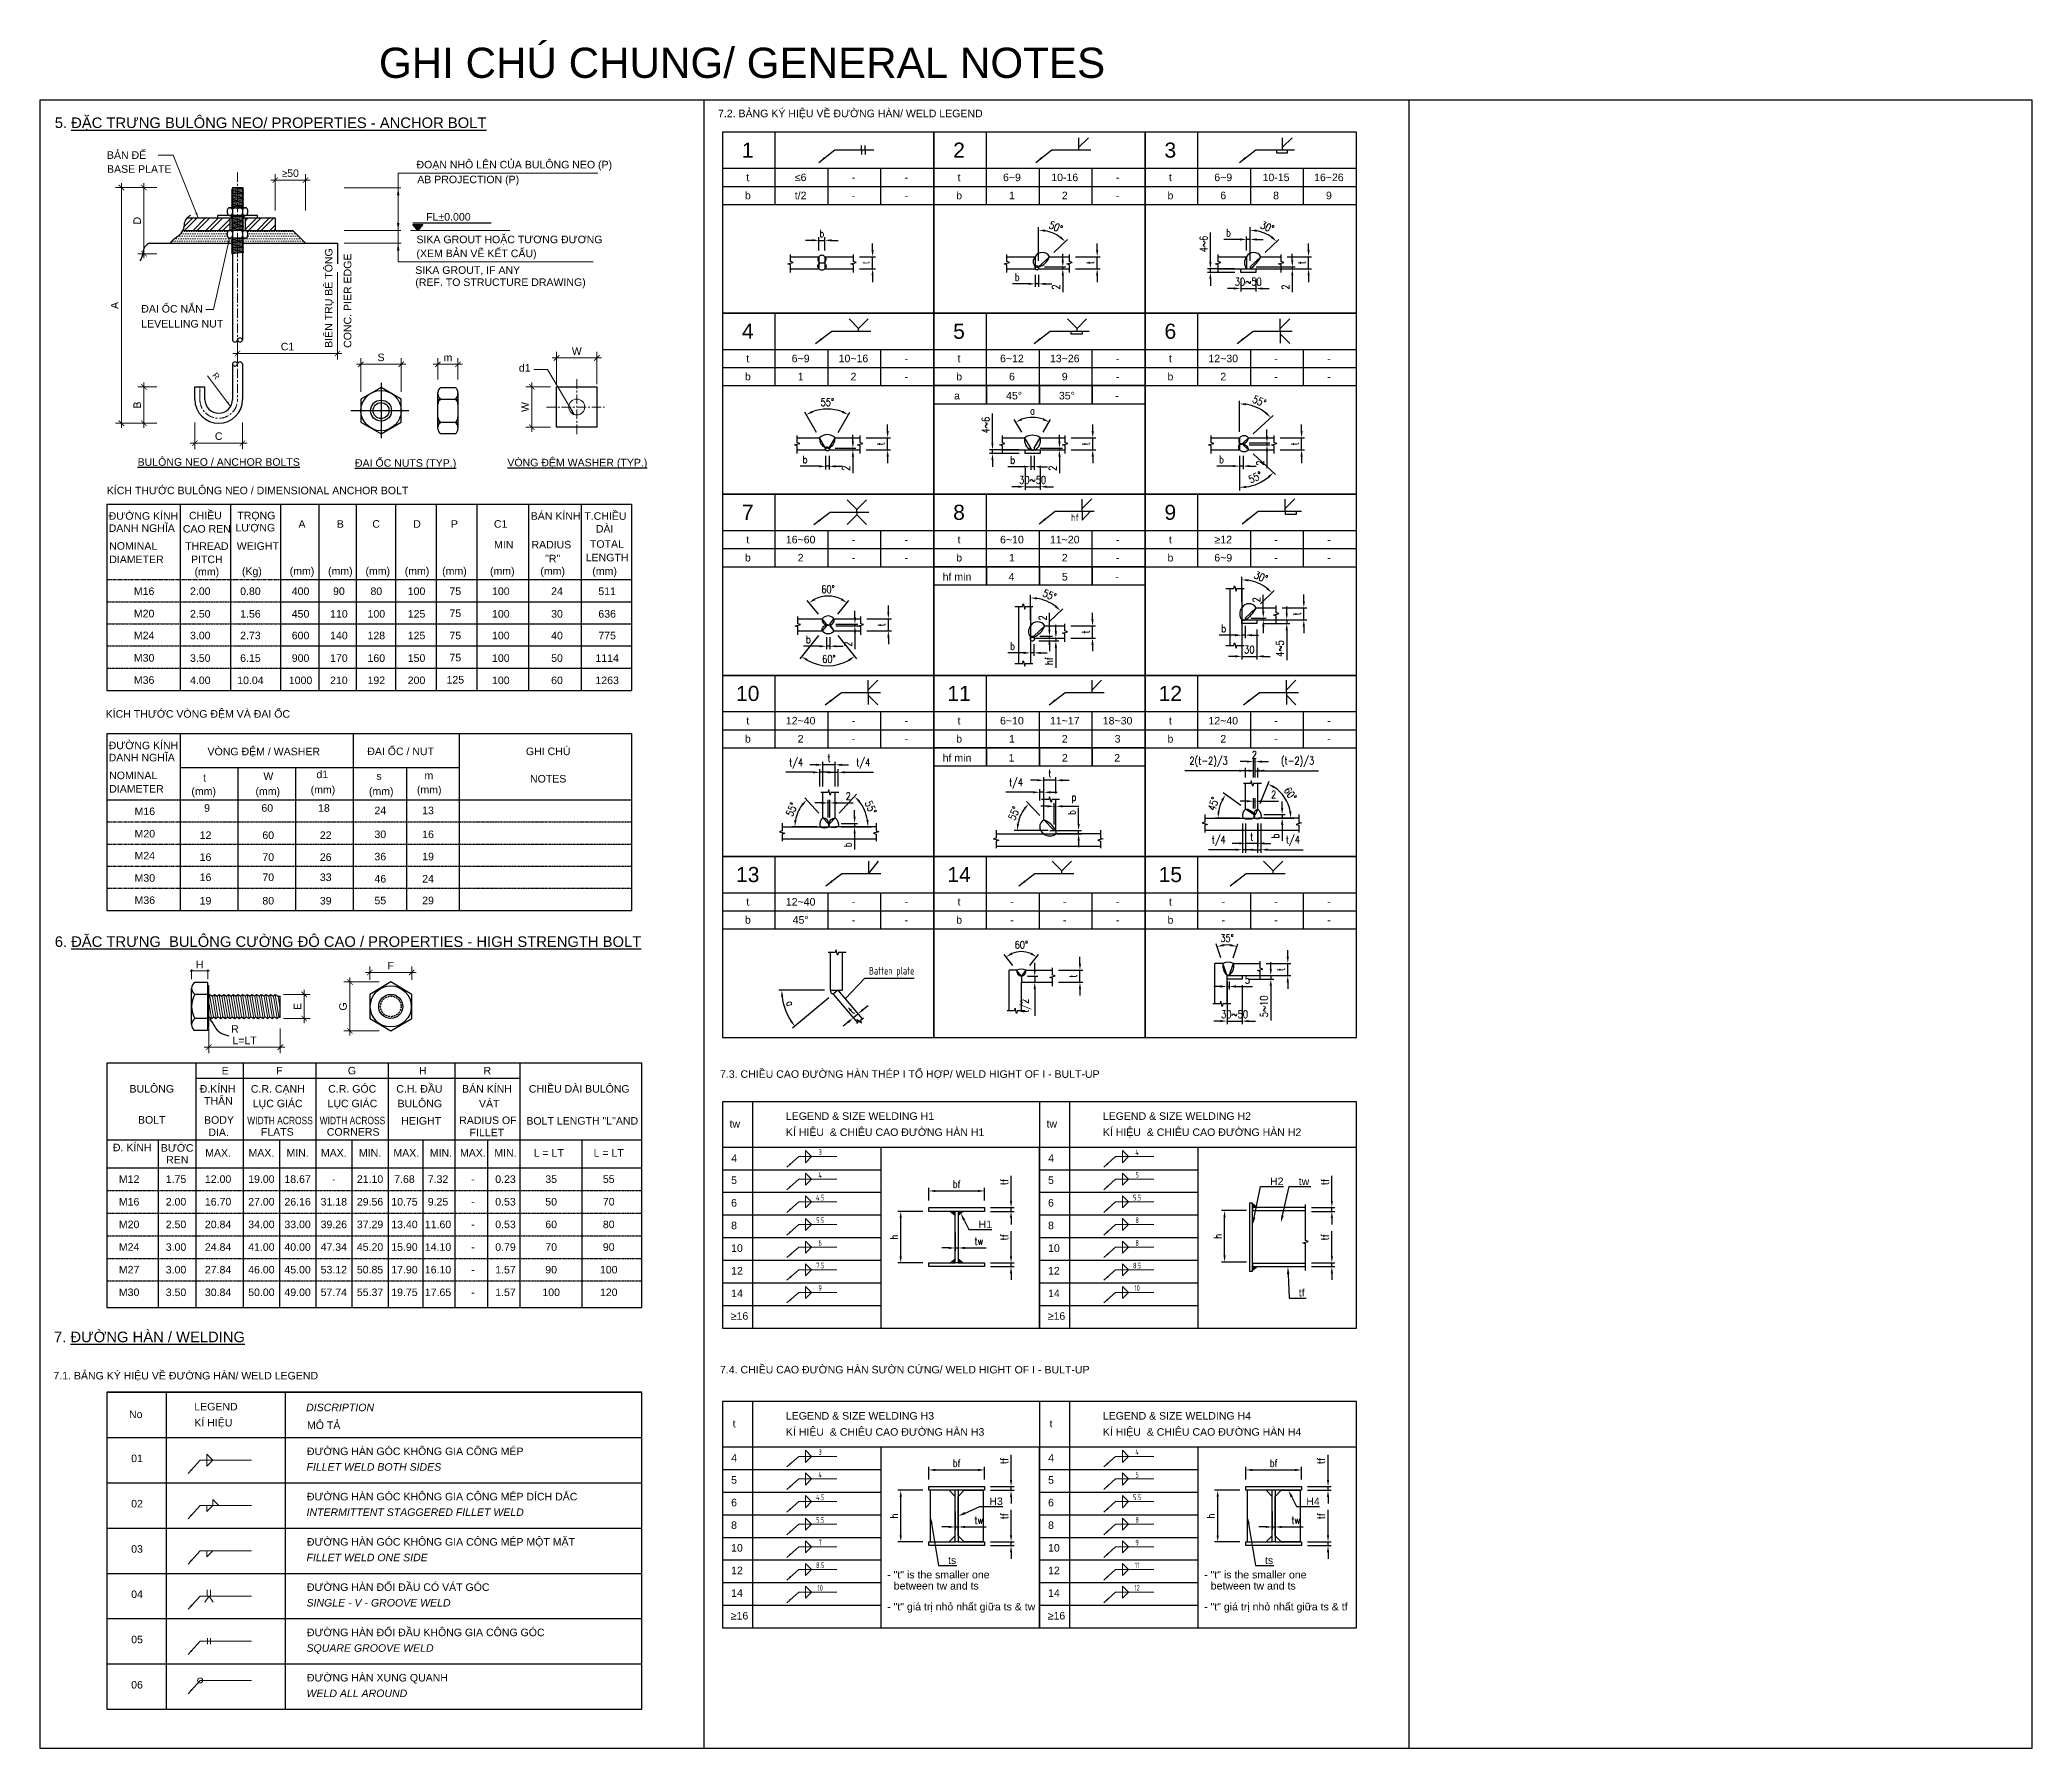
# Model space of a CAD drawing. Header units: millimetres. Extents: x -205508 to -110432, y 549193 to 571297.
# Drawn here: x -134922 to -128322, y 549193 to 554852 of the extents above; entities that cross this region are included whole.
import ezdxf
from ezdxf import colors
from ezdxf.entities.mleader import LeaderData, LeaderLine
from ezdxf.enums import TextEntityAlignment as Align
from ezdxf.math import Vec2, Vec3

# ---------------------------------------------------------------- set-up
doc = ezdxf.new("R2010")
doc.units = ezdxf.units.MM
doc.header["$LTSCALE"] = 25
doc.header["$MEASUREMENT"] = 0
doc.header["$PDSIZE"] = 50
for name, pattern in [('DETAIL$0$CENTER', [2, 1.25, -0.25, 0.25, -0.25]), ('DETAIL$0$DASH', [0.35, 0.25, -0.1]), ('DETAIL$0$DASHED', [0.75, 0.5, -0.25]), ('DETAIL$0$HIDDEN', [0.375, 0.25, -0.125]), ('DETAIL$0$HIDDEN2', [0.1875, 0.125, -0.0625])]:
    doc.linetypes.add(name, pattern=pattern)
for name, color, linetype in [('DETAIL$0$CONT-Y', 2, 'Continuous'), ('DETAIL$0$dash', 9, 'DETAIL$0$DASH'), ('DETAIL$0$Leader', 8, 'Continuous'), ('DETAIL$0$Prof', 2, 'Continuous'), ('DETAIL$0$S-Stif', 7, 'Continuous'), ('DETAIL$0$S-Weldline', 3, 'Continuous'), ('DETAIL$0$Standard', 7, 'Continuous'), ('DETAIL$0$Steel', 4, 'Continuous'), ('DETAIL$0$TEXT', 7, 'Continuous'), ('DETAIL$0$WELD_TEXT', 7, 'Continuous')]:
    doc.layers.add(name, color=color, linetype=linetype)
for name, color, linetype, lineweight in [('DETAIL$0$HATCH', 8, 'Continuous', 5), ('DETAIL$0$S-Bolts', 2, 'Continuous', 25), ('DETAIL$0$S-Border', 7, 'Continuous', 25), ('DETAIL$0$S-Dim', 8, 'Continuous', 20), ('DETAIL$0$S-frame', 1, 'Continuous', 25), ('DETAIL$0$S-Gridline', 37, 'DETAIL$0$CENTER', 13), ('DETAIL$0$S-Hatch', 8, 'Continuous', 13), ('DETAIL$0$S-Text-EN', 3, 'Continuous', 25), ('DETAIL$0$S-Text-VN', 7, 'Continuous', 25)]:
    doc.layers.add(name, color=color, linetype=linetype, lineweight=lineweight)
doc.styles.add('DETAIL$0$ABBO-S', font='arial.ttf')
doc.styles.add('DETAIL$0$S-TEXT-EN', font='ariali.ttf')
doc.styles.add('DETAIL$0$S-TEXT-VN', font='arial.ttf')
doc.styles.add('DETAIL$0$Simplex', font='arial.ttf')
doc.styles.add('DETAIL$0$Standard', font='simplex.shx', dxfattribs={"width": 0.8})
doc.styles.add('DETAIL$0$TSSD_Label', font='Tssdeng.shx', dxfattribs={"width": 0.7, "bigfont": 'hztxt.shx'})
doc.styles.add('DETAIL$0$TSSD_REIN', font='Tssdeng.shx', dxfattribs={"width": 0.7, "bigfont": 'hztxt.shx'})
doc.linetypes.add('DETAIL$0$GM.Weld1', pattern='A,0.1,[130,ltypeshp.shx,S=0.15,R=0,X=0,Y=-0.15],0.1', length=0.2)
doc.linetypes.add('DETAIL$0$GM.Weld2', pattern='A,0.1,[130,ltypeshp.shx,S=0.15,R=0,X=0,Y=0.15],0.1', length=0.2)
doc.dimstyles.new('DETAIL$0$ISO-10', dxfattribs={"dimscale": 10, "dimtxt": 2.5, "dimasz": 2.2, "dimexe": 1, "dimexo": 2, "dimgap": 1, "dimtad": 1, "dimdec": 0, "dimtxsty": 'DETAIL$0$Standard', "dimcen": 2.2, "dimclrd": 8, "dimclre": 8, "dimclrt": 7, "dimadec": 0, "dimazin": 0, "dimtfac": 1, "dimtdec": 0, "dimtix": 1, "dimtmove": 0, "dimatfit": 3, "dimfxl": 1, "dimarcsym": 0})
doc.dimstyles.new('DETAIL$0$S-1-10', dxfattribs={"dimscale": 10, "dimtxt": 2.5, "dimasz": 1.8, "dimexe": 2, "dimexo": 2, "dimgap": 1, "dimtad": 1, "dimdec": 0, "dimzin": 12, "dimdsep": 46, "dimtxsty": 'DETAIL$0$S-TEXT-VN', "dimblk": 'DETAIL$0$_ArchTick', "dimcen": -1, "dimdle": 1.5, "dimclrd": 8, "dimclre": 8, "dimclrt": 7, "dimadec": 0, "dimazin": 0, "dimtfac": 1, "dimtdec": 0, "dimtix": 1, "dimtofl": 0, "dimtmove": 0, "dimatfit": 2, "dimfxl": 1, "dimtolj": 1, "dimtzin": 0, "dimlwd": -1, "dimlwe": -1, "dimarcsym": 0})
pattern_1 = [(360, (-83217.685, 527808.8806), (3.91, 7.8200001), [0, -7.8200001])]

msp = doc.modelspace()

# ---------------------------------------------------------------- texts
at = {"layer": 'DETAIL$0$S-Text-EN', "linetype": 'Continuous'}
for s, style, p in [('7.2. BẢNG KÝ HIỆU VỀ ĐƯỜNG HÀN/ WELD LEGEND', 'DETAIL$0$S-TEXT-VN', (-132675.6, 554595.9)), ('BASE PLATE', 'DETAIL$0$S-TEXT-VN', (-134699.6, 554411.8)), ('AB PROJECTION (P)', 'DETAIL$0$S-TEXT-VN', (-133671.9, 554377.3)), ('SIKA GROUT, IF ANY', 'DETAIL$0$S-TEXT-VN', (-133678.4, 554077)), ('(REF. TO STRUCTURE DRAWING) ', 'DETAIL$0$S-TEXT-VN', (-133678.3, 554037)), ('LEVELLING NUT', 'DETAIL$0$S-TEXT-VN', (-134586.2, 553899.3)), ('H', 'DETAIL$0$S-TEXT-VN', (-134405.1, 551776.4)), ('R', 'DETAIL$0$S-TEXT-VN', (-134288.7, 551562.9)), ('7.3. CHIỀU CAO ĐƯỜNG HÀN THÉP I TỔ HỢP/ WELD HIGHT OF I - BULT-UP', 'DETAIL$0$S-TEXT-VN', (-132669, 551413.5)), ('LEGEND & SIZE WELDING H1', 'DETAIL$0$S-TEXT-VN', (-132450.8, 551274.2)), ('LEGEND & SIZE WELDING H2', 'DETAIL$0$S-TEXT-VN', (-131400.8, 551274.2)), ('BODY', 'DETAIL$0$S-TEXT-VN', (-134378.2, 551261.2)), ('DIA.', 'DETAIL$0$S-TEXT-VN', (-134363.8, 551220.6)), (' FLATS', 'DETAIL$0$S-TEXT-VN', (-134199.6, 551221.8)), ('CORNERS', 'DETAIL$0$S-TEXT-VN', (-133971.4, 551221.8)), ('HEIGHT', 'DETAIL$0$S-TEXT-VN', (-133724.9, 551258.5)), ('RADIUS OF', 'DETAIL$0$S-TEXT-VN', (-133533, 551260.3)), ('FILLET', 'DETAIL$0$S-TEXT-VN', (-133498.5, 551219.7)), ('BOLT LENGTH "L"AND', 'DETAIL$0$S-TEXT-VN', (-133310.4, 551258.4)), ('tw', 'DETAIL$0$S-TEXT-VN', (-132637.4, 551248.7)), ('tw', 'DETAIL$0$S-TEXT-VN', (-131587.4, 551248.7)), ('4', 'DETAIL$0$S-TEXT-VN', (-132631.8, 551134.8)), ('4', 'DETAIL$0$S-TEXT-VN', (-131581.8, 551134.8)), ('5', 'DETAIL$0$S-TEXT-VN', (-132632.2, 551061.9)), ('5', 'DETAIL$0$S-TEXT-VN', (-131582.2, 551061.9)), ('6', 'DETAIL$0$S-TEXT-VN', (-132632.2, 550986.9)), ('6', 'DETAIL$0$S-TEXT-VN', (-131582.2, 550986.9)), ('8', 'DETAIL$0$S-TEXT-VN', (-132632.2, 550911.9)), ('8', 'DETAIL$0$S-TEXT-VN', (-131582.2, 550911.9)), ('10', 'DETAIL$0$S-TEXT-VN', (-132632.2, 550836.9)), ('10', 'DETAIL$0$S-TEXT-VN', (-131582.2, 550836.9)), ('12', 'DETAIL$0$S-TEXT-VN', (-132632.2, 550761.9)), ('12', 'DETAIL$0$S-TEXT-VN', (-131582.2, 550761.9)), ('14', 'DETAIL$0$S-TEXT-VN', (-132632.2, 550686.9)), ('14', 'DETAIL$0$S-TEXT-VN', (-131582.2, 550686.9)), ('≥16', 'DETAIL$0$S-TEXT-VN', (-132633.3, 550611.9)), ('≥16', 'DETAIL$0$S-TEXT-VN', (-131583.3, 550611.9)), ('7.1. BẢNG KÝ HIỆU VỀ ĐƯỜNG HÀN/ WELD LEGEND', 'DETAIL$0$S-TEXT-VN', (-134877.2, 550414.2)), ('7.4. CHIỀU CAO ĐƯỜNG HÀN SƯỜN CỨNG/ WELD HIGHT OF I - BULT-UP', 'DETAIL$0$S-TEXT-VN', (-132669, 550434.2)), ('No', 'DETAIL$0$S-TEXT-VN', (-134626.7, 550286.2)), ('LEGEND', 'DETAIL$0$S-TEXT-VN', (-134410.5, 550311.7)), ('DISCRIPTION', 'DETAIL$0$S-TEXT-EN', (-134040, 550309)), ('t', 'DETAIL$0$S-TEXT-VN', (-132627, 550255.6)), ('LEGEND & SIZE WELDING H3', 'DETAIL$0$S-TEXT-VN', (-132450.8, 550281.2)), ('t', 'DETAIL$0$S-TEXT-VN', (-131577, 550255.6)), ('LEGEND & SIZE WELDING H4', 'DETAIL$0$S-TEXT-VN', (-131400.8, 550281.2)), ('01', 'DETAIL$0$S-TEXT-VN', (-134619.7, 550140.2)), ('FILLET WELD BOTH SIDES', 'DETAIL$0$S-TEXT-EN', (-134038.8, 550111.9)), ('4', 'DETAIL$0$S-TEXT-VN', (-132631.8, 550141.8)), ('4', 'DETAIL$0$S-TEXT-VN', (-131581.8, 550141.8)), ('5', 'DETAIL$0$S-TEXT-VN', (-132632.2, 550068.9)), ('5', 'DETAIL$0$S-TEXT-VN', (-131582.2, 550068.9)), ('02', 'DETAIL$0$S-TEXT-VN', (-134619.7, 549990.2)), ('INTERMITTENT STAGGERED FILLET WELD', 'DETAIL$0$S-TEXT-EN', (-134038.8, 549961.9)), ('6', 'DETAIL$0$S-TEXT-VN', (-132632.2, 549993.9)), ('6', 'DETAIL$0$S-TEXT-VN', (-131582.2, 549993.9)), ('8', 'DETAIL$0$S-TEXT-VN', (-132632.2, 549918.9)), ('8', 'DETAIL$0$S-TEXT-VN', (-131582.2, 549918.9)), ('03', 'DETAIL$0$S-TEXT-VN', (-134619.7, 549840.2)), ('10', 'DETAIL$0$S-TEXT-VN', (-132632.2, 549843.9)), ('10', 'DETAIL$0$S-TEXT-VN', (-131582.2, 549843.9)), ('FILLET WELD ONE SIDE', 'DETAIL$0$S-TEXT-EN', (-134038.8, 549811.9)), ('12', 'DETAIL$0$S-TEXT-VN', (-132632.2, 549768.9)), ('- "t" is the smaller one ', 'DETAIL$0$S-TEXT-VN', (-132115.2, 549755)), ('12', 'DETAIL$0$S-TEXT-VN', (-131582.2, 549768.9)), ('- "t" is the smaller one ', 'DETAIL$0$S-TEXT-VN', (-131065.2, 549755)), ('04', 'DETAIL$0$S-TEXT-VN', (-134619.7, 549690.2)), ('14', 'DETAIL$0$S-TEXT-VN', (-132632.2, 549693.9)), ('between tw and ts', 'DETAIL$0$S-TEXT-VN', (-132093.3, 549718.2)), ('14', 'DETAIL$0$S-TEXT-VN', (-131582.2, 549693.9)), ('between tw and ts', 'DETAIL$0$S-TEXT-VN', (-131043.3, 549718.2)), ('SINGLE - V - GROOVE WELD', 'DETAIL$0$S-TEXT-EN', (-134038.8, 549661.9)), ('≥16', 'DETAIL$0$S-TEXT-VN', (-132633.3, 549618.9)), ('≥16', 'DETAIL$0$S-TEXT-VN', (-131583.3, 549618.9)), ('05', 'DETAIL$0$S-TEXT-VN', (-134619.7, 549540.2)), ('SQUARE GROOVE WELD', 'DETAIL$0$S-TEXT-EN', (-134038.8, 549511.9)), ('06', 'DETAIL$0$S-TEXT-VN', (-134619.7, 549390.2)), ('WELD ALL AROUND', 'DETAIL$0$S-TEXT-EN', (-134038.8, 549361.9))]:
    msp.add_text(s, height=25, dxfattribs=dict(at, style=style)).set_placement(p)
at = {"layer": 'DETAIL$0$S-Text-EN', "linetype": 'Continuous', "style": 'DETAIL$0$S-TEXT-VN'}
for s, p in [('d1', (-133335.4, 553753.2)), ('NOMINAL', (-134692.4, 553163.1)), ('NOMINAL', (-134692.4, 552403))]:
    msp.add_text(s, height=25, rotation=0, dxfattribs=at).set_placement(p)
for s, p in [('THREAD', (-134368.9, 553162.7)), ('WEIGHT', (-134200, 553162.9)), ('MIN', (-133385.4, 553167.5)), ('RADIUS', (-133227.6, 553167.5)), ('LENGTH', (-133043, 553124.8)), ('TOTAL', (-133043.7, 553169.5)), ('DIAMETER', (-134602.1, 553118.6)), ('PITCH', (-134368.9, 553118.7)), ('DIAMETER', (-134602.1, 552358.5)), ('NOTES', (-133238.2, 552391.8))]:
    msp.add_text(s, height=25, rotation=0, dxfattribs=at).set_placement(p, align=Align.CENTER)
msp.add_text('BOLT', height=25, dxfattribs=at).set_placement((-134551.4, 551274.1), align=Align.MIDDLE_CENTER)
at = {"layer": 'DETAIL$0$S-Text-EN', "linetype": 'Continuous', "style": 'DETAIL$0$S-TEXT-VN', "width": 0.8}
for p in [(-134235.2, 551259.6), (-133995.2, 551259.6)]:
    msp.add_text('WIDTH ACROSS ', height=25, dxfattribs=at).set_placement(p)
at = {"layer": 'DETAIL$0$S-Text-EN', "color": 7, "linetype": 'Continuous', "style": 'DETAIL$0$S-TEXT-VN'}
for s, p in [('- "t" giá trị nhỏ nhất giữa ts & tw', (-132115.2, 549649)), ('- "t" giá trị nhỏ nhất giữa ts & tf', (-131065.2, 549649))]:
    msp.add_text(s, height=25, dxfattribs=at).set_placement(p)
at = {"layer": 'DETAIL$0$S-Text-EN', "linetype": 'Continuous', "insert": (-133915.3, 553831.8), "char_height": 25, "width": 631.084, "attachment_point": 1, "rotation": 90, "style": 'DETAIL$0$ABBO-S'}
msp.add_mtext('CONC. PIER EDGE', dxfattribs=at)
at = {"layer": 'DETAIL$0$S-Text-EN', "style": 'DETAIL$0$ABBO-S', "flags": 8}
msp.add_attdef('FL%%P0.000', text='FL%%P0.000               ', height=25, dxfattribs=at).set_placement((-133642.4, 554265.9), align=Align.MIDDLE_LEFT)
at = {"layer": 'DETAIL$0$S-Text-VN', "color": 4, "style": 'DETAIL$0$S-TEXT-VN'}
for s, height, p in [('GHI CHÚ CHUNG/ GENERAL NOTES', 100, (-133798.9, 554726.3)), ('5. %%UĐẶC TRƯNG BULÔNG NEO/ PROPERTIES - ANCHOR BOLT', 35, (-134872.7, 554560.2)), ('6. %%UĐẶC TRƯNG  BULÔNG CƯỜNG ĐỘ CAO / PROPERTIES - HIGH STRENGTH BOLT', 35, (-134872.7, 551847.3)), ('7. %%UĐƯỜNG HÀN / WELDING', 35, (-134875.2, 550537.6))]:
    msp.add_text(s, height=height, dxfattribs=at).set_placement(p)
at = {"layer": 'DETAIL$0$S-Text-VN', "linetype": 'Continuous', "style": 'DETAIL$0$S-TEXT-VN'}
for s, p in [('BẢN ĐẾ', (-134699.9, 554458)), ('ĐOẠN NHÔ LÊN CỦA BULÔNG NEO (P)', (-133674.5, 554426.5)), ('SIKA GROUT HOẶC TƯƠNG ĐƯƠNG', (-133674.5, 554178.5)), ('(XEM BẢN VẼ KẾT CẤU)', (-133674.5, 554132.4)), ('ĐAI ỐC NẮN', (-134586.2, 553948.8)), ('%%UBULÔNG NEO / ANCHOR BOLTS', (-134598.2, 553441.2)), ('Đ.KÍNH ', (-134392.7, 551364.4)), ('C.R. CẠNH', (-134223.1, 551364.4)), ('C.R. GÓC', (-133966.9, 551364.4)), ('C.H. ĐẦU', (-133741.4, 551364.4)), ('BÁN KÍNH', (-133523.4, 551364.4)), ('CHIỀU DÀI BULÔNG ', (-133302.2, 551364.4)), ('THÂN', (-134378.3, 551324.7)), ('LỤC GIÁC', (-134216.7, 551316)), ('LỤC GIÁC', (-133969.2, 551316)), ('BULÔNG', (-133737.2, 551315.8)), ('VÁT', (-133467.4, 551315.5)), ('KÍ HIỆU  & CHIÊU CAO ĐƯỜNG HÀN H1', (-132450.7, 551220.8)), ('KÍ HIỆU  & CHIÊU CAO ĐƯỜNG HÀN H2', (-131400.7, 551220.8)), ('KÍ HIỆU', (-134410.4, 550258.4)), ('MÔ TẢ', (-134037.1, 550250.1)), ('KÍ HIỆU  & CHIÊU CAO ĐƯỜNG HÀN H3', (-132450.7, 550227.8)), ('KÍ HIỆU  & CHIÊU CAO ĐƯỜNG HÀN H4', (-131400.7, 550227.8)), ('ĐƯỜNG HÀN GÓC KHÔNG GIA CÔNG MÉP', (-134037.5, 550163.6)), ('ĐƯỜNG HÀN GÓC KHÔNG GIA CÔNG MÉP DÍCH DẮC', (-134037.5, 550013.6)), ('ĐƯỜNG HÀN GÓC KHÔNG GIA CÔNG MÉP MỘT MẶT', (-134037.5, 549863.6)), ('ĐƯỜNG HÀN ĐỐI ĐẦU CÓ VÁT GÓC', (-134037.5, 549713.6)), ('ĐƯỜNG HÀN ĐỐI ĐẦU KHÔNG GIA CÔNG GÓC', (-134037.5, 549563.6)), ('ĐƯỜNG HÀN XUNG QUANH', (-134037.5, 549413.6))]:
    msp.add_text(s, height=25, dxfattribs=at).set_placement(p)
for s, rotation, p in [('BIÊN TRỤ BÊ TÔNG', 90, (-133952.9, 553831.9)), ('ĐƯỜNG KÍNH', 0, (-134694.2, 553262.5)), ('DANH NGHĨA', 0, (-134694.2, 553222.1)), ('ĐƯỜNG KÍNH', 0, (-134694.2, 552502.3)), ('DANH NGHĨA', 0, (-134694.2, 552462))]:
    msp.add_text(s, height=25, rotation=rotation, dxfattribs=at).set_placement(p)
at = {"layer": 'DETAIL$0$S-Text-VN', "color": 7, "linetype": 'Continuous', "style": 'DETAIL$0$S-TEXT-VN'}
msp.add_text('R', height=20, rotation=307.13683, dxfattribs=at).set_placement((-134352.3, 553740.6))
at = {"layer": 'DETAIL$0$S-Text-VN', "linetype": 'Continuous', "style": 'DETAIL$0$S-TEXT-VN'}
for s, p in [('a', (-131883.8, 553673.5)), ('45°', (-131694.8, 553673.5)), ('35°', (-131519.8, 553673.5)), ('-', (-131353.5, 553673.5)), ('hf min', (-131883.8, 553073.5)), ('4', (-131703.3, 553073.5)), ('5', (-131526.7, 553073.5)), ('-', (-131353.5, 553073.5)), ('hf min', (-131883.8, 552473.5)), ('1', (-131703.3, 552473.5)), ('2', (-131526.7, 552473.5)), ('2', (-131353.5, 552473.5)), ('E', (-134308.3, 551437.4)), ('F', (-134128.3, 551437.4)), ('G', (-133888.3, 551437.4)), ('H', (-133653.5, 551437.4)), ('R', (-133439.6, 551437.4)), ('BULÔNG', (-134551.4, 551377.1)), ('MAX.', (-134331.7, 551164.7)), ('MAX.', (-134188.3, 551164.7)), ('MIN.', (-134068.3, 551164.7)), ('MAX.', (-133948.3, 551164.7)), ('MIN.', (-133828.3, 551164.7)), ('MAX.', (-133708.3, 551164.7)), ('MIN.', (-133593.5, 551164.7)), ('MAX.', (-133487.6, 551164.7)), ('MIN.', (-133379.6, 551164.7)), ('L = LT', (-133236.1, 551164.7)), ('L = LT', (-133037.6, 551164.7)), ('M12', (-134626.4, 551077.9)), ('1.75', (-134471.1, 551077.9)), ('12.00', (-134331.7, 551077.9)), ('19.00', (-134188.3, 551077.9)), ('18.67', (-134068.3, 551077.9)), ('-', (-133948.3, 551077.9)), ('21.10', (-133828.3, 551077.9)), ('7.68', (-133714.3, 551077.9)), ('7.32', (-133603.1, 551077.9)), ('-', (-133487.6, 551077.9)), ('0.23', (-133379.6, 551077.9)), ('35', (-133228.3, 551077.9)), ('55', (-133037.6, 551077.9)), ('M16', (-134626.4, 551002.9)), ('2.00', (-134471.1, 551002.9)), ('16.70', (-134331.7, 551002.9)), ('27.00', (-134188.3, 551002.9)), ('26.16', (-134068.3, 551002.9)), ('31.18', (-133948.3, 551002.9)), ('29.56', (-133828.3, 551002.9)), ('10.75', (-133714.3, 551002.9)), ('9.25', (-133603.1, 551002.9)), ('-', (-133487.6, 551002.9)), ('0.53', (-133379.6, 551002.9)), ('50', (-133228.3, 551002.9)), ('70', (-133037.6, 551002.9)), ('M20', (-134626.4, 550927.9)), ('2.50', (-134471.1, 550927.9)), ('20.84', (-134331.7, 550927.9)), ('34.00', (-134188.3, 550927.9)), ('33.00', (-134068.3, 550927.9)), ('39.26', (-133948.3, 550927.9)), ('37.29', (-133828.3, 550927.9)), ('13.40', (-133714.3, 550927.9)), ('11.60', (-133603.1, 550927.9)), ('-', (-133487.6, 550927.9)), ('0.53', (-133379.6, 550927.9)), ('60', (-133228.3, 550927.9)), ('80', (-133037.6, 550927.9)), ('M24', (-134626.4, 550852.9)), ('3.00', (-134471.1, 550852.9)), ('24.84', (-134331.7, 550852.9)), ('41.00', (-134188.3, 550852.9)), ('40.00', (-134068.3, 550852.9)), ('47.34', (-133948.3, 550852.9)), ('45.20', (-133828.3, 550852.9)), ('15.90', (-133714.3, 550852.9)), ('14.10', (-133603.1, 550852.9)), ('-', (-133487.6, 550852.9)), ('0.79', (-133379.6, 550852.9)), ('70', (-133228.3, 550852.9)), ('90', (-133037.6, 550852.9)), ('M27', (-134626.4, 550777.9)), ('3.00', (-134471.1, 550777.9)), ('27.84', (-134331.7, 550777.9)), ('46.00', (-134188.3, 550777.9)), ('45.00', (-134068.3, 550777.9)), ('53.12', (-133948.3, 550777.9)), ('50.85', (-133828.3, 550777.9)), ('17.90', (-133714.3, 550777.9)), ('16.10', (-133603.1, 550777.9)), ('-', (-133487.6, 550777.9)), ('1.57', (-133379.6, 550777.9)), ('90', (-133228.3, 550777.9)), ('100', (-133037.6, 550777.9)), ('M30', (-134626.4, 550702.9)), ('3.50', (-134471.1, 550702.9)), ('30.84', (-134331.7, 550702.9)), ('50.00', (-134188.3, 550702.9)), ('49.00', (-134068.3, 550702.9)), ('57.74', (-133948.3, 550702.9)), ('55.37', (-133828.3, 550702.9)), ('19.75', (-133714.3, 550702.9)), ('17.65', (-133603.1, 550702.9)), ('1.57', (-133379.6, 550702.9)), ('100', (-133228.3, 550702.9)), ('120', (-133037.6, 550702.9)), ('-', (-133487.6, 550702.9))]:
    msp.add_text(s, height=25, dxfattribs=at).set_placement(p, align=Align.MIDDLE_CENTER)
for s, p in [('%%UĐAI ỐC NUTS (TYP.)', (-133710.5, 553438)), ('%%UVÒNG ĐỆM WASHER (TYP.)', (-133141.6, 553439.3))]:
    msp.add_text(s, height=25, dxfattribs=at).set_placement(p, align=Align.CENTER)
at = {"layer": 'DETAIL$0$S-Text-VN', "color": 4, "linetype": 'Continuous', "style": 'DETAIL$0$S-TEXT-VN'}
for s, p in [('KÍCH THƯỚC BULÔNG NEO / DIMENSIONAL ANCHOR BOLT', (-134700.3, 553346.8)), ('KÍCH THƯỚC VÒNG ĐỆM VÀ ĐAI ỐC', (-134704.1, 552606.6))]:
    msp.add_text(s, height=25, dxfattribs=at).set_placement(p)
at = {"layer": 'DETAIL$0$S-Text-VN', "linetype": 'Continuous', "style": 'DETAIL$0$S-TEXT-VN'}
for s, p in [('CHIỀU ', (-134368.9, 553263.8)), ('TRỌNG ', (-134200, 553264)), ('BÁN KÍNH', (-133213.5, 553262.4)), ('T.CHIỀU ', (-133043.7, 553262.2)), ('CAO REN', (-134368.9, 553219.8)), ('LƯỢNG', (-134208.3, 553223.7)), ('A', (-134053.7, 553236)), ('B', (-133926.7, 553236)), ('C', (-133808.2, 553236)), ('D', (-133672.7, 553236)), ('P', (-133548.7, 553236)), ('C1', (-133395.7, 553236)), ('DÀI', (-133051.2, 553219.9)), ('"R"', (-133223.3, 553121.3)), ('(mm)', (-134368.9, 553078.1)), ('(Kg)', (-134219.8, 553079.4)), ('(mm)', (-134053.7, 553080.2)), ('(mm)', (-133926.7, 553080.2)), ('(mm)', (-133802.7, 553080.2)), ('(mm)', (-133672.7, 553080.2)), ('(mm)', (-133548.7, 553080.2)), ('(mm)', (-133390.2, 553080.2)), ('(mm)', (-133223.3, 553080.2)), ('(mm)', (-133051.2, 553079.9)), ('M16', (-134576.7, 553013.2)), ('2.00', (-134390.7, 553013.1)), ('0.80', (-134224.6, 553013.1)), ('400', (-134058.5, 553013.1)), ('90', (-133931.5, 553013.1)), ('80', (-133807.5, 553013.1)), ('100', (-133674.3, 553013.1)), ('75', (-133545.8, 553013.1)), ('100', (-133395.1, 553013.1)), ('24', (-133208.9, 553013.1)), ('511', (-133042.8, 553013.1)), ('M20', (-134576.7, 552939.1)), ('2.50', (-134390.7, 552938.2)), ('1.56', (-134224.6, 552938.2)), ('450', (-134058.5, 552938.2)), ('110', (-133931.5, 552938.2)), ('100', (-133807.5, 552938.2)), ('125', (-133674.3, 552938.2)), ('75', (-133545.8, 552940.1)), ('100', (-133395.1, 552938.2)), ('30', (-133208.9, 552938.2)), ('636', (-133042.8, 552938.2)), ('M24', (-134576.7, 552866.5)), ('3.00', (-134390.7, 552866.4)), ('2.73', (-134224.6, 552866.4)), ('600', (-134058.5, 552866.4)), ('140', (-133931.5, 552866.4)), ('128', (-133807.5, 552866.4)), ('125', (-133674.3, 552866.4)), ('75', (-133545.8, 552866.4)), ('100', (-133395.1, 552866.4)), ('40', (-133208.9, 552866.4)), ('775', (-133042.8, 552866.4)), ('M30', (-134576.7, 552792.4)), ('3.50', (-134390.7, 552791.5)), ('6.15', (-134224.6, 552791.5)), ('900', (-134058.5, 552791.5)), ('170', (-133931.5, 552791.5)), ('160', (-133807.5, 552791.5)), ('150', (-133674.3, 552791.5)), ('75', (-133545.8, 552793.4)), ('100', (-133395.1, 552791.5)), ('50', (-133208.9, 552791.5)), ('1114', (-133042.8, 552791.5)), ('M36', (-134576.7, 552718.8)), ('4.00', (-134390.7, 552717.9)), ('10.04', (-134224.6, 552717.9)), ('1000', (-134058.5, 552717.9)), ('210', (-133931.5, 552717.9)), ('192', (-133807.5, 552717.9)), ('200', (-133674.3, 552717.9)), ('125', (-133545.8, 552719.8)), ('100', (-133395.1, 552717.9)), ('60', (-133208.9, 552717.9)), ('1263', (-133042.8, 552717.9)), ('VÒNG ĐỆM / WASHER', (-134180.4, 552482)), ('ĐAI ỐC / NUT', (-133726.9, 552482.6)), ('GHI CHÚ', (-133238.2, 552482.6)), ('W', (-134165.2, 552400.6)), ('d1', (-133986.7, 552406.3)), ('s', (-133798.6, 552400.6)), ('m', (-133633.4, 552402.7)), ('(mm)', (-134379.4, 552350.5)), ('t', (-134376.7, 552395)), ('(mm)', (-134167.1, 552350.5)), ('(mm)', (-133984.4, 552355.6)), ('(mm)', (-133791.3, 552350.5)), ('(mm)', (-133632.3, 552355.6)), ('M16', (-134574.4, 552283.9)), ('9', (-134368.3, 552294.9)), ('60', (-134168.8, 552294.9)), ('18', (-133981.2, 552294.9)), ('24', (-133794.3, 552286.7)), ('13', (-133636.2, 552286.7)), ('M20', (-134574.4, 552209.8)), ('12', (-134373.3, 552204.8)), ('60', (-134165.6, 552204.8)), ('22', (-133975.1, 552204.8)), ('30', (-133794.3, 552207.7)), ('16', (-133636.2, 552207.7)), ('M24', (-134574.4, 552137.2)), ('16', (-134373.3, 552132.2)), ('70', (-134165.6, 552132.2)), ('26', (-133975.1, 552132.2)), ('36', (-133794.3, 552134.1)), ('19', (-133636.2, 552134.1)), ('16', (-134373.3, 552065.5)), ('70', (-134165.6, 552065.5)), ('33', (-133975.1, 552065.5)), ('M30', (-134574.4, 552063.1)), ('46', (-133794.3, 552060.5)), ('24', (-133636.2, 552060.5)), ('M36', (-134574.4, 551989.5)), ('19', (-134373.3, 551987.7)), ('80', (-134165.6, 551987.7)), ('39', (-133975.1, 551987.7)), ('55', (-133794.3, 551988.5)), ('29', (-133636.2, 551988.5)), ('Đ. KÍNH', (-134616.1, 551170.1)), ('BƯỚC ', (-134462.5, 551168.8)), ('REN', (-134466.9, 551129.8))]:
    msp.add_text(s, height=25, rotation=0, dxfattribs=at).set_placement(p, align=Align.CENTER)
at = {"layer": 'DETAIL$0$TEXT', "style": 'DETAIL$0$TSSD_REIN', "width": 0.7}
msp.add_text('hf', height=25, dxfattribs=at).set_placement((-131506.2, 553257.9))
at = {"layer": 'DETAIL$0$TEXT', "ltscale": 99, "style": 'DETAIL$0$TSSD_REIN', "width": 0.7}
msp.add_text('Batten plate', height=25, dxfattribs=at).set_placement((-132175.6, 551755.6))
at = {"layer": 'DETAIL$0$TEXT', "style": 'DETAIL$0$TSSD_Label', "width": 0.7}
for tag, p in [('3', (-132337.3, 551166.7)), ('4', (-131287.3, 551166.7)), ('4', (-132337.3, 551091.7)), ('5', (-131287.3, 551091.7)), ('4.5', (-132337.3, 551016.7)), ('5.5', (-131287.3, 551016.7)), ('5.5', (-132337.3, 550941.7)), ('8', (-131287.3, 550941.7)), ('6', (-132337.3, 550866.7)), ('8', (-131287.3, 550866.7)), ('7.5', (-132337.3, 550791.7)), ('8.5', (-131287.3, 550791.7)), ('9', (-132337.3, 550716.7)), ('10', (-131287.3, 550716.7)), ('3', (-132337.3, 550173.7)), ('4', (-131287.3, 550173.7)), ('4', (-132337.3, 550098.7)), ('5', (-131287.3, 550098.7)), ('4.5', (-132337.3, 550023.7)), ('5.5', (-131287.3, 550023.7)), ('5.5', (-132337.3, 549948.7)), ('8', (-131287.3, 549948.7)), ('7', (-132337.3, 549873.7)), ('9', (-131287.3, 549873.7)), ('8.5', (-132337.3, 549798.7)), ('11', (-131287.3, 549798.7)), ('10', (-132337.3, 549723.7)), ('12', (-131287.3, 549723.7))]:
    msp.add_attdef(tag, text='', height=18.8, dxfattribs=at).set_placement(p, align=Align.MIDDLE)

# ---------------------------------------------------------------- blocks, each defined once
blk = doc.blocks.new('*D252')
at = {"layer": 'Defpoints', "color": 0, "transparency": 16777216}
for p in [(-131596.1, 552232.9), (-131480.9, 552232.9), (-131596.1, 552221.5)]:
    blk.add_point(p, dxfattribs=at)
at = {"layer": 'DETAIL$0$Leader', "color": 8, "lineweight": -2, "transparency": 16777216}
for p, q in [((-131480.9, 552254.9), (-131480.9, 552308.3)), ((-131576.1, 552232.9), (-131470.9, 552232.9)), ((-131480.9, 552221.5), (-131480.9, 552232.9)), ((-131576.1, 552221.5), (-131470.9, 552221.5)), ((-131480.9, 552199.5), (-131480.9, 552177.5))]:
    blk.add_line(p, q, dxfattribs=at)
at = {"layer": 'DETAIL$0$Leader', "color": 8, "transparency": 16777216}
for points in [[(-131484.6, 552254.9), (-131477.3, 552254.9), (-131480.9, 552232.9)], [(-131484.6, 552199.5), (-131477.3, 552199.5), (-131480.9, 552221.5)]]:
    blk.add_solid(points, dxfattribs=at)
at = {"layer": 'DETAIL$0$Leader', "color": 7, "transparency": 16777216, "insert": (-131503.4, 552292.6), "char_height": 25, "attachment_point": 5, "rotation": 90, "style": 'DETAIL$0$Standard'}
blk.add_mtext('b', dxfattribs=at)
blk = doc.blocks.new('*D253')
at = {"layer": 'Defpoints', "color": 0, "transparency": 16777216}
for p in [(-131666.8, 552295.7), (-131596.1, 552268.6), (-131562.2, 552232.9), (-131562.2, 552232.9), (-131556.1, 552232.9)]:
    blk.add_point(p, dxfattribs=at)
at = {"layer": 'DETAIL$0$Leader', "color": 8, "lineweight": -2, "transparency": 16777216}
for p, q in [((-131609.9, 552283.1), (-131653.1, 552328.6)), ((-131582.2, 552232.9), (-131694.2, 552232.9))]:
    blk.add_line(p, q, dxfattribs=at)
blk.add_arc((-131562.2, 552232.9), 121.9, 143.87146, 169.64761, dxfattribs=at)
at = {"layer": 'DETAIL$0$Leader', "color": 8, "transparency": 16777216}
for points in [[(-131663.5, 552307.2), (-131658, 552302.4), (-131646.2, 552321.3)], [(-131678.5, 552254.5), (-131685.8, 552255.1), (-131684.2, 552232.9)]]:
    blk.add_solid(points, dxfattribs=at)
at = {"layer": 'DETAIL$0$Leader', "color": 7, "transparency": 16777216, "insert": (-131694.9, 552289.9), "char_height": 25, "attachment_point": 5, "rotation": 66.75954, "style": 'DETAIL$0$Standard'}
blk.add_mtext('55°', dxfattribs=at)
blk = doc.blocks.new('*D254')
at = {"layer": 'Defpoints', "color": 0, "transparency": 16777216}
for p in [(-131596.1, 552399.4), (-131596.1, 552335.6), (-131556.1, 552335.6)]:
    blk.add_point(p, dxfattribs=at)
at = {"layer": 'DETAIL$0$Leader', "color": 8, "lineweight": -2, "transparency": 16777216}
for p, q in [((-131618.1, 552399.4), (-131640.1, 552399.4)), ((-131596.1, 552355.6), (-131596.1, 552409.4)), ((-131556.1, 552399.4), (-131596.1, 552399.4)), ((-131556.1, 552355.6), (-131556.1, 552409.4)), ((-131534.1, 552399.4), (-131512.1, 552399.4))]:
    blk.add_line(p, q, dxfattribs=at)
at = {"layer": 'DETAIL$0$Leader', "color": 8, "transparency": 16777216}
for points in [[(-131618.1, 552403), (-131618.1, 552395.7), (-131596.1, 552399.4)], [(-131534.1, 552403), (-131534.1, 552395.7), (-131556.1, 552399.4)]]:
    blk.add_solid(points, dxfattribs=at)
at = {"layer": 'DETAIL$0$Leader', "color": 7, "transparency": 16777216, "insert": (-131576.1, 552421.9), "char_height": 25, "attachment_point": 5, "style": 'DETAIL$0$Standard'}
blk.add_mtext('t', dxfattribs=at)
blk = doc.blocks.new('*D255')
at = {"layer": 'Defpoints', "color": 0, "transparency": 16777216}
for p in [(-131610, 552359.5), (-131610, 552311.8), (-131596.1, 552311.8)]:
    blk.add_point(p, dxfattribs=at)
at = {"layer": 'DETAIL$0$Leader', "color": 8, "lineweight": -2, "transparency": 16777216}
for p, q in [((-131632, 552359.5), (-131722.6, 552359.5)), ((-131610, 552331.8), (-131610, 552369.5)), ((-131596.1, 552359.5), (-131610, 552359.5)), ((-131596.1, 552331.8), (-131596.1, 552369.5)), ((-131574.1, 552359.5), (-131552.1, 552359.5))]:
    blk.add_line(p, q, dxfattribs=at)
at = {"layer": 'DETAIL$0$Leader', "color": 8, "transparency": 16777216}
for points in [[(-131632, 552363.2), (-131632, 552355.8), (-131610, 552359.5)], [(-131574.1, 552363.2), (-131574.1, 552355.8), (-131596.1, 552359.5)]]:
    blk.add_solid(points, dxfattribs=at)
at = {"layer": 'DETAIL$0$Leader', "color": 7, "transparency": 16777216, "insert": (-131688.3, 552388.5), "char_height": 25, "attachment_point": 5, "style": 'DETAIL$0$Standard'}
blk.add_mtext('t/4', dxfattribs=at)
blk = doc.blocks.new('*D256')
at = {"layer": 'Defpoints', "color": 0, "transparency": 16777216}
for p in [(-131562.2, 552313.1), (-131562.2, 552232.9), (-131556.1, 552232.9)]:
    blk.add_point(p, dxfattribs=at)
at = {"layer": 'DETAIL$0$Leader', "color": 8, "lineweight": -2, "transparency": 16777216}
for p, q in [((-131584.2, 552313.1), (-131606.2, 552313.1)), ((-131562.2, 552252.9), (-131562.2, 552323.1)), ((-131562.2, 552313.1), (-131556.1, 552313.1)), ((-131556.1, 552252.9), (-131556.1, 552323.1)), ((-131534.1, 552313.1), (-131480.7, 552313.1))]:
    blk.add_line(p, q, dxfattribs=at)
at = {"layer": 'DETAIL$0$Leader', "color": 8, "transparency": 16777216}
for points in [[(-131584.2, 552316.7), (-131584.2, 552309.4), (-131562.2, 552313.1)], [(-131534.1, 552316.7), (-131534.1, 552309.4), (-131556.1, 552313.1)]]:
    blk.add_solid(points, dxfattribs=at)
at = {"layer": 'DETAIL$0$Leader', "color": 7, "transparency": 16777216, "insert": (-131496.4, 552339.7), "char_height": 25, "attachment_point": 5, "style": 'DETAIL$0$Standard'}
blk.add_mtext('p', dxfattribs=at)
blk = doc.blocks.new('*D257')
at = {"layer": 'Defpoints', "color": 0, "transparency": 16777216}
for p in [(-130913.2, 554099.9), (-130913.2, 554093.9), (-130773.1, 554099.9)]:
    blk.add_point(p, dxfattribs=at)
at = {"layer": 'DETAIL$0$Leader', "color": 8, "lineweight": -2, "transparency": 16777216}
for p, q in [((-130773.1, 554121.9), (-130773.1, 554143.9)), ((-130893.2, 554099.9), (-130763.1, 554099.9)), ((-130893.2, 554093.9), (-130763.1, 554093.9)), ((-130773.1, 554099.9), (-130773.1, 554093.9)), ((-130773.1, 554071.9), (-130773.1, 554016.5))]:
    blk.add_line(p, q, dxfattribs=at)
at = {"layer": 'DETAIL$0$Leader', "color": 8, "transparency": 16777216}
for points in [[(-130776.8, 554121.9), (-130769.5, 554121.9), (-130773.1, 554099.9)], [(-130776.8, 554071.9), (-130769.5, 554071.9), (-130773.1, 554093.9)]]:
    blk.add_solid(points, dxfattribs=at)
at = {"layer": 'DETAIL$0$Leader', "color": 7, "transparency": 16777216, "insert": (-130795.6, 554033.2), "char_height": 25, "attachment_point": 5, "rotation": 90, "style": 'DETAIL$0$Standard'}
blk.add_mtext('2', dxfattribs=at)
blk = doc.blocks.new('*D258')
at = {"layer": 'Defpoints', "color": 0, "transparency": 16777216}
for p in [(-130810.5, 554133.9), (-130810.5, 554093.9), (-130719.2, 554133.9)]:
    blk.add_point(p, dxfattribs=at)
at = {"layer": 'DETAIL$0$Leader', "color": 8, "lineweight": -2, "transparency": 16777216}
for p, q in [((-130719.2, 554155.9), (-130719.2, 554177.9)), ((-130790.5, 554133.9), (-130709.2, 554133.9)), ((-130790.5, 554093.9), (-130709.2, 554093.9)), ((-130719.2, 554093.9), (-130719.2, 554133.9)), ((-130719.2, 554071.9), (-130719.2, 554049.9))]:
    blk.add_line(p, q, dxfattribs=at)
at = {"layer": 'DETAIL$0$Leader', "color": 8, "transparency": 16777216}
for points in [[(-130722.9, 554155.9), (-130715.6, 554155.9), (-130719.2, 554133.9)], [(-130722.9, 554071.9), (-130715.6, 554071.9), (-130719.2, 554093.9)]]:
    blk.add_solid(points, dxfattribs=at)
at = {"layer": 'DETAIL$0$Leader', "color": 7, "transparency": 16777216, "insert": (-130741.7, 554113.9), "char_height": 25, "attachment_point": 5, "rotation": 90, "style": 'DETAIL$0$Standard'}
blk.add_mtext('t', dxfattribs=at)
blk = doc.blocks.new('*X177')
for p, q in [((127.59, 520.9), (128.41, 520.9)), ((127.73, 520.8), (128.27, 520.8)), ((127.82, 520.7), (128.18, 520.7)), ((127.89, 520.6), (128.11, 520.6)), ((127.94, 520.5), (128.06, 520.5)), ((127.97, 520.4), (128.03, 520.4)), ((127.99, 520.3), (128.01, 520.3))]:
    blk.add_line(p, q)
blk = doc.blocks.new('*X176')
for p, q in [((131.59, 520.9), (132.41, 520.9)), ((131.73, 520.8), (132.27, 520.8)), ((131.82, 520.7), (132.18, 520.7)), ((131.89, 520.6), (132.11, 520.6)), ((131.94, 520.5), (132.06, 520.5)), ((131.97, 520.4), (132.03, 520.4)), ((131.99, 520.3), (132.01, 520.3))]:
    blk.add_line(p, q)
blk = doc.blocks.new('DETAIL$0$_ArchTick')
at = {"color": 0, "linetype": 'ByBlock', "const_width": 0.15}
blk.add_lwpolyline([(-0.5, -0.5), (0.5, 0.5)], dxfattribs=at)
blk = doc.blocks.new('*D203')
at = {"layer": 'Defpoints', "color": 0, "transparency": 16777216}
for p in [(-134408.7, 553604.8), (-134250.7, 553604.8), (-134250.7, 553516.2)]:
    blk.add_point(p, dxfattribs=at)
at = {"layer": 'DETAIL$0$S-Dim', "color": 8, "transparency": 16777216}
for p, q in [((-134408.7, 553584.8), (-134408.7, 553496.2)), ((-134250.7, 553584.8), (-134250.7, 553496.2)), ((-134423.7, 553516.2), (-134235.7, 553516.2))]:
    blk.add_line(p, q, dxfattribs=at)
at = {"layer": 'DETAIL$0$S-Dim', "color": 8, "transparency": 16777216, "xscale": 18, "yscale": 18, "zscale": 18, "rotation": 180}
blk.add_blockref('DETAIL$0$_ArchTick', (-134408.7, 553516.2), dxfattribs=at)
at = {"layer": 'DETAIL$0$S-Dim', "color": 8, "transparency": 16777216, "xscale": 18, "yscale": 18, "zscale": 18}
blk.add_blockref('DETAIL$0$_ArchTick', (-134250.7, 553516.2), dxfattribs=at)
at = {"layer": 'DETAIL$0$S-Dim', "color": 7, "transparency": 16777216, "insert": (-134329.7, 553539.2), "char_height": 25, "attachment_point": 5, "style": 'DETAIL$0$ABBO-S'}
blk.add_mtext('\\A1;C', dxfattribs=at)
blk = doc.blocks.new('*D204')
at = {"layer": 'Defpoints', "color": 0, "transparency": 16777216}
for p in [(-133725.2, 553777.3), (-133858.7, 553666.7), (-133725.2, 553666.7)]:
    blk.add_point(p, dxfattribs=at)
at = {"layer": 'DETAIL$0$S-Dim', "color": 8, "transparency": 16777216}
for p, q in [((-133873.7, 553777.3), (-133710.2, 553777.3)), ((-133858.7, 553686.7), (-133858.7, 553797.3)), ((-133725.2, 553686.7), (-133725.2, 553797.3))]:
    blk.add_line(p, q, dxfattribs=at)
at = {"layer": 'DETAIL$0$S-Dim', "color": 8, "transparency": 16777216, "xscale": 18, "yscale": 18, "zscale": 18, "rotation": 180}
blk.add_blockref('DETAIL$0$_ArchTick', (-133858.7, 553777.3), dxfattribs=at)
at = {"layer": 'DETAIL$0$S-Dim', "color": 8, "transparency": 16777216, "xscale": 18, "yscale": 18, "zscale": 18}
blk.add_blockref('DETAIL$0$_ArchTick', (-133725.2, 553777.3), dxfattribs=at)
at = {"layer": 'DETAIL$0$S-Dim', "color": 7, "transparency": 16777216, "insert": (-133791.9, 553800.2), "char_height": 25, "attachment_point": 5, "style": 'DETAIL$0$ABBO-S'}
blk.add_mtext('\\A1;S', dxfattribs=at)
blk = doc.blocks.new('*D205')
at = {"layer": 'Defpoints', "color": 0, "transparency": 16777216}
for p in [(-133537, 553777.3), (-133603.7, 553706.8), (-133537, 553706.8)]:
    blk.add_point(p, dxfattribs=at)
at = {"layer": 'DETAIL$0$S-Dim', "color": 8, "transparency": 16777216}
for p, q in [((-133618.7, 553777.3), (-133522, 553777.3)), ((-133603.7, 553726.8), (-133603.7, 553797.3)), ((-133537, 553726.8), (-133537, 553797.3))]:
    blk.add_line(p, q, dxfattribs=at)
at = {"layer": 'DETAIL$0$S-Dim', "color": 8, "transparency": 16777216, "xscale": 18, "yscale": 18, "zscale": 18, "rotation": 180}
blk.add_blockref('DETAIL$0$_ArchTick', (-133603.7, 553777.3), dxfattribs=at)
at = {"layer": 'DETAIL$0$S-Dim', "color": 8, "transparency": 16777216, "xscale": 18, "yscale": 18, "zscale": 18}
blk.add_blockref('DETAIL$0$_ArchTick', (-133537, 553777.3), dxfattribs=at)
at = {"layer": 'DETAIL$0$S-Dim', "color": 7, "transparency": 16777216, "insert": (-133570.3, 553799.8), "char_height": 25, "attachment_point": 5, "style": 'DETAIL$0$ABBO-S'}
blk.add_mtext('\\A1;m', dxfattribs=at)
blk = doc.blocks.new('*D206')
at = {"layer": 'Defpoints', "color": 0, "transparency": 16777216}
for p in [(-134042.1, 554387.5), (-134142.3, 554267), (-134042.1, 554267)]:
    blk.add_point(p, dxfattribs=at)
at = {"layer": 'DETAIL$0$S-Dim', "color": 8, "transparency": 16777216}
for p, q in [((-134142.3, 554287), (-134142.3, 554407.5)), ((-134042.1, 554287), (-134042.1, 554407.5)), ((-134157.3, 554387.5), (-134027.1, 554387.5))]:
    blk.add_line(p, q, dxfattribs=at)
at = {"layer": 'DETAIL$0$S-Dim', "color": 8, "transparency": 16777216, "xscale": 18, "yscale": 18, "zscale": 18, "rotation": 180}
blk.add_blockref('DETAIL$0$_ArchTick', (-134142.3, 554387.5), dxfattribs=at)
at = {"layer": 'DETAIL$0$S-Dim', "color": 8, "transparency": 16777216, "xscale": 18, "yscale": 18, "zscale": 18}
blk.add_blockref('DETAIL$0$_ArchTick', (-134042.1, 554387.5), dxfattribs=at)
at = {"layer": 'DETAIL$0$S-Dim', "color": 7, "transparency": 16777216, "insert": (-134092.2, 554410.3), "char_height": 25, "attachment_point": 5, "style": 'DETAIL$0$ABBO-S'}
blk.add_mtext('\\A1;{\\fSymbol|b0|i0|c2|p18;\\H0.9583x;\\C256;³}50', dxfattribs=at)
blk = doc.blocks.new('*D246')
at = {"layer": 'Defpoints', "color": 0, "transparency": 16777216}
for p in [(-133936.3, 554102.5), (-134267.4, 553884), (-133936.3, 553813)]:
    blk.add_point(p, dxfattribs=at)
at = {"layer": 'DETAIL$0$S-Dim', "color": 8, "transparency": 16777216}
for p, q in [((-133936.3, 554082.5), (-133936.3, 553793)), ((-134282.4, 553813), (-133921.3, 553813)), ((-134267.4, 553864), (-134267.4, 553793))]:
    blk.add_line(p, q, dxfattribs=at)
at = {"layer": 'DETAIL$0$S-Dim', "color": 8, "transparency": 16777216, "xscale": 18, "yscale": 18, "zscale": 18, "rotation": 180}
blk.add_blockref('DETAIL$0$_ArchTick', (-134267.4, 553813), dxfattribs=at)
at = {"layer": 'DETAIL$0$S-Dim', "color": 8, "transparency": 16777216, "xscale": 18, "yscale": 18, "zscale": 18}
blk.add_blockref('DETAIL$0$_ArchTick', (-133936.3, 553813), dxfattribs=at)
at = {"layer": 'DETAIL$0$S-Dim', "color": 7, "transparency": 16777216, "insert": (-134101.8, 553836), "char_height": 25, "attachment_point": 5, "style": 'DETAIL$0$ABBO-S'}
blk.add_mtext('\\A1;C1', dxfattribs=at)
blk = doc.blocks.new('*D247')
at = {"layer": 'Defpoints', "color": 0, "transparency": 16777216}
for p in [(-133076.8, 553798.7), (-133210.3, 553692.1), (-133076.8, 553692.1)]:
    blk.add_point(p, dxfattribs=at)
at = {"layer": 'DETAIL$0$S-Dim', "color": 8, "transparency": 16777216}
for p, q in [((-133210.3, 553712.1), (-133210.3, 553818.7)), ((-133076.8, 553712.1), (-133076.8, 553818.7)), ((-133225.3, 553798.7), (-133061.8, 553798.7))]:
    blk.add_line(p, q, dxfattribs=at)
at = {"layer": 'DETAIL$0$S-Dim', "color": 8, "transparency": 16777216, "xscale": 18, "yscale": 18, "zscale": 18, "rotation": 180}
blk.add_blockref('DETAIL$0$_ArchTick', (-133210.3, 553798.7), dxfattribs=at)
at = {"layer": 'DETAIL$0$S-Dim', "color": 8, "transparency": 16777216, "xscale": 18, "yscale": 18, "zscale": 18}
blk.add_blockref('DETAIL$0$_ArchTick', (-133076.8, 553798.7), dxfattribs=at)
at = {"layer": 'DETAIL$0$S-Dim', "color": 7, "transparency": 16777216, "insert": (-133143.5, 553821.2), "char_height": 25, "attachment_point": 5, "style": 'DETAIL$0$ABBO-S'}
blk.add_mtext('\\A1;W', dxfattribs=at)
blk = doc.blocks.new('*D248')
at = {"layer": 'Defpoints', "color": 0, "transparency": 16777216}
for p in [(-133210.3, 553702.6), (-133292.3, 553569.1), (-133210.3, 553569.1)]:
    blk.add_point(p, dxfattribs=at)
at = {"layer": 'DETAIL$0$S-Dim', "color": 8, "transparency": 16777216}
for p, q in [((-133230.3, 553702.6), (-133312.3, 553702.6)), ((-133292.3, 553717.6), (-133292.3, 553554.1)), ((-133230.3, 553569.1), (-133312.3, 553569.1))]:
    blk.add_line(p, q, dxfattribs=at)
at = {"layer": 'DETAIL$0$S-Dim', "color": 8, "transparency": 16777216, "xscale": 18, "yscale": 18, "zscale": 18}
for p, rotation in [((-133292.3, 553702.6), 90), ((-133292.3, 553569.1), 270)]:
    blk.add_blockref('DETAIL$0$_ArchTick', p, dxfattribs=dict(at, rotation=rotation))
at = {"layer": 'DETAIL$0$S-Dim', "color": 7, "transparency": 16777216, "insert": (-133314.8, 553635.9), "char_height": 25, "attachment_point": 5, "rotation": 90, "style": 'DETAIL$0$ABBO-S'}
blk.add_mtext('\\A1;W', dxfattribs=at)
blk = doc.blocks.new('*D249')
at = {"layer": 'Defpoints', "color": 0, "transparency": 16777216}
for p in [(-134514.2, 554362.7), (-134577.4, 554143.9), (-134514.2, 554143.9)]:
    blk.add_point(p, dxfattribs=at)
at = {"layer": 'DETAIL$0$S-Dim', "color": 8, "transparency": 16777216}
for p, q in [((-134534.2, 554362.7), (-134597.4, 554362.7)), ((-134577.4, 554377.7), (-134577.4, 554128.9)), ((-134534.2, 554143.9), (-134597.4, 554143.9))]:
    blk.add_line(p, q, dxfattribs=at)
at = {"layer": 'DETAIL$0$S-Dim', "color": 8, "transparency": 16777216, "xscale": 18, "yscale": 18, "zscale": 18}
for p, rotation in [((-134577.4, 554362.7), 90), ((-134577.4, 554143.9), 270)]:
    blk.add_blockref('DETAIL$0$_ArchTick', p, dxfattribs=dict(at, rotation=rotation))
at = {"layer": 'DETAIL$0$S-Dim', "color": 7, "transparency": 16777216, "insert": (-134599.9, 554253.3), "char_height": 25, "attachment_point": 5, "rotation": 90, "style": 'DETAIL$0$ABBO-S'}
blk.add_mtext('\\A1;D', dxfattribs=at)
blk = doc.blocks.new('*D250')
at = {"layer": 'Defpoints', "color": 0, "transparency": 16777216}
for p in [(-134514.2, 554362.7), (-134652, 553581.9), (-134514.2, 553581.9)]:
    blk.add_point(p, dxfattribs=at)
at = {"layer": 'DETAIL$0$S-Dim', "color": 8, "transparency": 16777216}
for p, q in [((-134534.2, 554362.7), (-134672, 554362.7)), ((-134652, 554377.7), (-134652, 553566.9)), ((-134534.2, 553581.9), (-134672, 553581.9))]:
    blk.add_line(p, q, dxfattribs=at)
at = {"layer": 'DETAIL$0$S-Dim', "color": 8, "transparency": 16777216, "xscale": 18, "yscale": 18, "zscale": 18}
for p, rotation in [((-134652, 554362.7), 90), ((-134652, 553581.9), 270)]:
    blk.add_blockref('DETAIL$0$_ArchTick', p, dxfattribs=dict(at, rotation=rotation))
at = {"layer": 'DETAIL$0$S-Dim', "color": 7, "transparency": 16777216, "insert": (-134674.5, 553972.3), "char_height": 25, "attachment_point": 5, "rotation": 90, "style": 'DETAIL$0$ABBO-S'}
blk.add_mtext('\\A1;A', dxfattribs=at)
blk = doc.blocks.new('*D251')
at = {"layer": 'Defpoints', "color": 0, "transparency": 16777216}
for p in [(-134514.2, 553702.4), (-134577.4, 553581.9), (-134514.2, 553581.9)]:
    blk.add_point(p, dxfattribs=at)
at = {"layer": 'DETAIL$0$S-Dim', "color": 8, "transparency": 16777216}
for p, q in [((-134534.2, 553702.4), (-134597.4, 553702.4)), ((-134577.4, 553717.4), (-134577.4, 553566.9)), ((-134534.2, 553581.9), (-134597.4, 553581.9))]:
    blk.add_line(p, q, dxfattribs=at)
at = {"layer": 'DETAIL$0$S-Dim', "color": 8, "transparency": 16777216, "xscale": 18, "yscale": 18, "zscale": 18}
for p, rotation in [((-134577.4, 553702.4), 90), ((-134577.4, 553581.9), 270)]:
    blk.add_blockref('DETAIL$0$_ArchTick', p, dxfattribs=dict(at, rotation=rotation))
at = {"layer": 'DETAIL$0$S-Dim', "color": 7, "transparency": 16777216, "insert": (-134599.9, 553642.2), "char_height": 25, "attachment_point": 5, "rotation": 90, "style": 'DETAIL$0$ABBO-S'}
blk.add_mtext('\\A1;B', dxfattribs=at)
blk = doc.blocks.new('DETAIL$0$bolt lienket')
for p, q in [((-60, 20.3), (-70.7, 20.3)), ((-60, -19.7), (-60, 20.3)), ((-73.4, -14.7), (-73.4, 15.3)), ((-59.2, 9.6), (-58.5, 10.3)), ((-58.5, 10.3), (-56.1, 8.8)), ((-56.1, 8.8), (-54.6, 10.3)), ((-54.6, 10.3), (-52.2, 8.8)), ((-52.2, 8.8), (-50.7, 10.3)), ((-50.7, 10.3), (-48.4, 8.8)), ((-48.4, 8.8), (-46.8, 10.3)), ((-46.8, 10.3), (-44.5, 8.8)), ((-44.5, 8.8), (-42.9, 10.3)), ((-42.9, 10.3), (-40.6, 8.8)), ((-40.6, 8.8), (-39, 10.3)), ((-39, 10.3), (-36.7, 8.8)), ((-36.7, 8.8), (-35.2, 10.3)), ((-35.2, 10.3), (-32.8, 8.8)), ((-32.8, 8.8), (-31.3, 10.3)), ((-31.3, 10.3), (-28.9, 8.8)), ((-28.9, 8.8), (-27.4, 10.3)), ((-27.4, 10.3), (-25.1, 8.8)), ((-25.1, 8.8), (-23.5, 10.3)), ((-23.5, 10.3), (-21.2, 8.8)), ((-21.2, 8.8), (-19.6, 10.3)), ((-19.6, 10.3), (-17.3, 8.8)), ((-17.3, 8.8), (-15.8, 10.3)), ((-15.8, 10.3), (-13.4, 8.8)), ((-13.4, 8.8), (-11.9, 10.3)), ((-11.9, 10.3), (-9.5, 8.8)), ((-9.5, 8.8), (-8, 10.3)), ((-8, 10.3), (-5.6, 8.8)), ((-5.6, 8.8), (-4.1, 10.3)), ((-4.1, 10.3), (-1.8, 8.8)), ((-1.8, 8.8), (0, 8.8)), ((-59.2, -8.2), (-57, -9.7)), ((-57, -9.7), (-55.4, -8.2)), ((-55.4, -8.2), (-53.1, -9.7)), ((-53.1, -9.7), (-51.6, -8.2)), ((-51.6, -8.2), (-49.2, -9.7)), ((-49.2, -9.7), (-47.7, -8.2)), ((-47.7, -8.2), (-45.3, -9.7)), ((-45.3, -9.7), (-43.8, -8.2)), ((-43.8, -8.2), (-41.5, -9.7)), ((-41.5, -9.7), (-39.9, -8.2)), ((-39.9, -8.2), (-37.6, -9.7)), ((-37.6, -9.7), (-36, -8.2)), ((-36, -8.2), (-33.7, -9.7)), ((-33.7, -9.7), (-32.2, -8.2)), ((-32.2, -8.2), (-29.8, -9.7)), ((-29.8, -9.7), (-28.3, -8.2)), ((-28.3, -8.2), (-25.9, -9.7)), ((-25.9, -9.7), (-24.4, -8.2)), ((-24.4, -8.2), (-22, -9.7)), ((-22, -9.7), (-20.5, -8.2)), ((-20.5, -8.2), (-18.2, -9.7)), ((-18.2, -9.7), (-16.6, -8.2)), ((-16.6, -8.2), (-14.3, -9.7)), ((-14.3, -9.7), (-12.7, -8.2)), ((-12.7, -8.2), (-10.4, -9.7)), ((-10.4, -9.7), (-8.9, -8.2)), ((-8.9, -8.2), (-6.5, -9.7)), ((-6.5, -9.7), (-5, -8.2)), ((-5, -8.2), (-2.6, -9.7)), ((-2.6, -9.7), (-1.1, -8.2)), ((-1.1, -8.2), (0, -8.8)), ((-60, -19.7), (-70.7, -19.7))]:
    blk.add_line(p, q)
at = {"color": 4}
for p, q in [((-60, 10.3), (-70.7, 10.3)), ((-60, -9.7), (-70.7, -9.7))]:
    blk.add_line(p, q, dxfattribs=at)
blk.add_lwpolyline([(-60, -16.7), (-59.2, -16.7), (-59.2, 17.3), (-60, 17.3)], close=True)
blk.add_lwpolyline([(0, -8.8), (0, 8.8)])
for centre, radius, start, end in [((-67.4, 15.3), 6, 123.5573, 236.4427), ((-53.4, 0.3), 20, 149.9585, 210.0415), ((-67.4, -14.7), 6, 123.5573, 236.4427)]:
    blk.add_arc(centre, radius, start, end, dxfattribs=at)
at = {"layer": 'DETAIL$0$HATCH'}
for p, q in [((-57, -9.7), (-59.2, 3.9)), ((-55.4, -8.2), (-58.5, 10.3)), ((-53.1, -9.7), (-56.1, 8.8)), ((-51.6, -8.2), (-54.6, 10.3)), ((-49.2, -9.7), (-52.2, 8.8)), ((-47.7, -8.2), (-50.7, 10.3)), ((-45.3, -9.7), (-48.4, 8.8)), ((-43.8, -8.2), (-46.8, 10.3)), ((-41.5, -9.7), (-44.5, 8.8)), ((-39.9, -8.2), (-42.9, 10.3)), ((-37.6, -9.7), (-40.6, 8.8)), ((-36, -8.2), (-39, 10.3)), ((-33.7, -9.7), (-36.7, 8.8)), ((-32.2, -8.2), (-35.2, 10.3)), ((-29.8, -9.7), (-32.8, 8.8)), ((-28.3, -8.2), (-31.3, 10.3)), ((-25.9, -9.7), (-28.9, 8.8)), ((-24.4, -8.2), (-27.4, 10.3)), ((-22, -9.7), (-25.1, 8.8)), ((-20.5, -8.2), (-23.5, 10.3)), ((-18.2, -9.7), (-21.2, 8.8)), ((-16.6, -8.2), (-19.6, 10.3)), ((-14.3, -9.7), (-17.3, 8.8)), ((-12.7, -8.2), (-15.8, 10.3)), ((-10.4, -9.7), (-13.4, 8.8)), ((-8.9, -8.2), (-11.9, 10.3)), ((-6.5, -9.7), (-9.5, 8.8)), ((-5, -8.2), (-8, 10.3)), ((-2.6, -9.7), (-5.6, 8.8)), ((-1.1, -8.2), (-4.1, 10.3)), ((0, -2), (-1.8, 8.8))]:
    blk.add_line(p, q, dxfattribs=at)
blk = doc.blocks.new('*D242')
at = {"layer": 'Defpoints', "color": 0, "transparency": 16777216}
for p in [(-134362.5, 551596.9), (-134125.7, 551596.9), (-134125.7, 551514.9)]:
    blk.add_point(p, dxfattribs=at)
at = {"layer": 'DETAIL$0$S-Dim', "color": 8, "transparency": 16777216}
for p, q in [((-134362.5, 551576.9), (-134362.5, 551494.9)), ((-134125.7, 551576.9), (-134125.7, 551494.9)), ((-134377.5, 551514.9), (-134110.7, 551514.9))]:
    blk.add_line(p, q, dxfattribs=at)
at = {"layer": 'DETAIL$0$S-Dim', "color": 8, "transparency": 16777216, "xscale": 18, "yscale": 18, "zscale": 18, "rotation": 180}
blk.add_blockref('DETAIL$0$_ArchTick', (-134362.5, 551514.9), dxfattribs=at)
at = {"layer": 'DETAIL$0$S-Dim', "color": 8, "transparency": 16777216, "xscale": 18, "yscale": 18, "zscale": 18}
blk.add_blockref('DETAIL$0$_ArchTick', (-134125.7, 551514.9), dxfattribs=at)
at = {"layer": 'DETAIL$0$S-Dim', "color": 7, "transparency": 16777216, "insert": (-134244.1, 551537.4), "char_height": 25, "attachment_point": 5, "style": 'DETAIL$0$ABBO-S'}
blk.add_mtext('\\A1;L=LT', dxfattribs=at)
blk = doc.blocks.new('*D243')
at = {"layer": 'Defpoints', "color": 0, "transparency": 16777216}
for p in [(-134135.2, 551690), (-134135.2, 551610), (-134046.3, 551610)]:
    blk.add_point(p, dxfattribs=at)
at = {"layer": 'DETAIL$0$S-Dim', "color": 8, "transparency": 16777216}
for p, q in [((-134046.3, 551705), (-134046.3, 551595)), ((-134115.2, 551690), (-134026.3, 551690)), ((-134115.2, 551610), (-134026.3, 551610))]:
    blk.add_line(p, q, dxfattribs=at)
at = {"layer": 'DETAIL$0$S-Dim', "color": 8, "transparency": 16777216, "xscale": 18, "yscale": 18, "zscale": 18}
for p, rotation in [((-134046.3, 551690), 90), ((-134046.3, 551610), 270)]:
    blk.add_blockref('DETAIL$0$_ArchTick', p, dxfattribs=dict(at, rotation=rotation))
at = {"layer": 'DETAIL$0$S-Dim', "color": 7, "transparency": 16777216, "insert": (-134068.8, 551650), "char_height": 25, "attachment_point": 5, "rotation": 90, "style": 'DETAIL$0$ABBO-S'}
blk.add_mtext('\\A1;E', dxfattribs=at)
blk = doc.blocks.new('*D244')
at = {"layer": 'Defpoints', "color": 0, "transparency": 16777216}
for p in [(-133690.3, 551762.4), (-133828.9, 551718.2), (-133690.3, 551718.2)]:
    blk.add_point(p, dxfattribs=at)
at = {"layer": 'DETAIL$0$S-Dim', "color": 8, "transparency": 16777216}
for p, q in [((-133843.9, 551762.4), (-133675.3, 551762.4)), ((-133828.9, 551738.2), (-133828.9, 551782.4)), ((-133690.3, 551738.2), (-133690.3, 551782.4))]:
    blk.add_line(p, q, dxfattribs=at)
at = {"layer": 'DETAIL$0$S-Dim', "color": 8, "transparency": 16777216, "xscale": 18, "yscale": 18, "zscale": 18, "rotation": 180}
blk.add_blockref('DETAIL$0$_ArchTick', (-133828.9, 551762.4), dxfattribs=at)
at = {"layer": 'DETAIL$0$S-Dim', "color": 8, "transparency": 16777216, "xscale": 18, "yscale": 18, "zscale": 18}
blk.add_blockref('DETAIL$0$_ArchTick', (-133690.3, 551762.4), dxfattribs=at)
at = {"layer": 'DETAIL$0$S-Dim', "color": 7, "transparency": 16777216, "insert": (-133759.6, 551784.9), "char_height": 25, "attachment_point": 5, "style": 'DETAIL$0$ABBO-S'}
blk.add_mtext('\\A1;F', dxfattribs=at)
blk = doc.blocks.new('*D245')
at = {"layer": 'Defpoints', "color": 0, "transparency": 16777216}
for p in [(-133777.8, 551731.1), (-133894.8, 551569), (-133777.8, 551569)]:
    blk.add_point(p, dxfattribs=at)
at = {"layer": 'DETAIL$0$S-Dim', "color": 8, "transparency": 16777216}
for p, q in [((-133797.8, 551731.1), (-133914.8, 551731.1)), ((-133894.8, 551746.1), (-133894.8, 551554)), ((-133797.8, 551569), (-133914.8, 551569))]:
    blk.add_line(p, q, dxfattribs=at)
at = {"layer": 'DETAIL$0$S-Dim', "color": 8, "transparency": 16777216, "xscale": 18, "yscale": 18, "zscale": 18}
for p, rotation in [((-133894.8, 551731.1), 90), ((-133894.8, 551569), 270)]:
    blk.add_blockref('DETAIL$0$_ArchTick', p, dxfattribs=dict(at, rotation=rotation))
at = {"layer": 'DETAIL$0$S-Dim', "color": 7, "transparency": 16777216, "insert": (-133917.7, 551650), "char_height": 25, "attachment_point": 5, "rotation": 90, "style": 'DETAIL$0$ABBO-S'}
blk.add_mtext('\\A1;G', dxfattribs=at)
blk = doc.blocks.new('*U198')
at = {"layer": 'DETAIL$0$S-Border'}
blk.add_line((-870.2, 0), (902.7, 0), dxfattribs=at)
blk = doc.blocks.new('*U197')
at = {"layer": 'DETAIL$0$S-Border', "color": 0, "linetype": 'ByBlock', "lineweight": -2, "transparency": 16777216}
for p in [(0, 0), (0, -150), (0, -300), (0, -450), (0, -600), (0, -750), (0, -900), (0, -1050)]:
    blk.add_blockref('*U198', p, dxfattribs=at)
blk = doc.blocks.new('DETAIL$0$_Weld006')
at = {"color": 0, "linetype": 'ByBlock'}
for p, q in [((0, 0), (0, 0.5)), ((0.4, 0), (0.4, 0.5))]:
    blk.add_line(p, q, dxfattribs=at)
blk = doc.blocks.new('*D591')
at = {"layer": 'Defpoints', "color": 0, "transparency": 16777216}
for p in [(-132227.2, 554133.9), (-132227.2, 554093.9), (-132163.5, 554133.9)]:
    blk.add_point(p, dxfattribs=at)
at = {"layer": 'DETAIL$0$Leader', "color": 8, "lineweight": -2, "transparency": 16777216}
for p, q in [((-132163.5, 554155.9), (-132163.5, 554177.9)), ((-132207.2, 554133.9), (-132153.5, 554133.9)), ((-132207.2, 554093.9), (-132153.5, 554093.9)), ((-132163.5, 554093.9), (-132163.5, 554133.9)), ((-132163.5, 554071.9), (-132163.5, 554049.9))]:
    blk.add_line(p, q, dxfattribs=at)
at = {"layer": 'DETAIL$0$Leader', "color": 8, "transparency": 16777216}
for points in [[(-132167.2, 554155.9), (-132159.9, 554155.9), (-132163.5, 554133.9)], [(-132167.2, 554071.9), (-132159.9, 554071.9), (-132163.5, 554093.9)]]:
    blk.add_solid(points, dxfattribs=at)
at = {"layer": 'DETAIL$0$Leader', "color": 7, "transparency": 16777216, "insert": (-132186, 554113.9), "char_height": 25, "attachment_point": 5, "rotation": 90, "style": 'DETAIL$0$Standard'}
blk.add_mtext('{\\f??|b0|i0|c134|p54;t}', dxfattribs=at)
blk = doc.blocks.new('*D592')
at = {"layer": 'Defpoints', "color": 0, "transparency": 16777216}
for p in [(-132321.4, 554188.1), (-132341.4, 554133.9), (-132321.4, 554133.9)]:
    blk.add_point(p, dxfattribs=at)
at = {"layer": 'DETAIL$0$Leader', "color": 8, "lineweight": -2, "transparency": 16777216}
for p, q in [((-132363.4, 554188.1), (-132385.4, 554188.1)), ((-132341.4, 554153.9), (-132341.4, 554198.1)), ((-132341.4, 554188.1), (-132321.4, 554188.1)), ((-132321.4, 554153.9), (-132321.4, 554198.1)), ((-132299.4, 554188.1), (-132277.4, 554188.1))]:
    blk.add_line(p, q, dxfattribs=at)
at = {"layer": 'DETAIL$0$Leader', "color": 8, "transparency": 16777216}
for points in [[(-132363.4, 554191.8), (-132363.4, 554184.5), (-132341.4, 554188.1)], [(-132299.4, 554191.8), (-132299.4, 554184.5), (-132321.4, 554188.1)]]:
    blk.add_solid(points, dxfattribs=at)
at = {"layer": 'DETAIL$0$Leader', "color": 7, "transparency": 16777216, "insert": (-132331.4, 554210.6), "char_height": 25, "attachment_point": 5, "style": 'DETAIL$0$Standard'}
blk.add_mtext('b', dxfattribs=at)
blk = doc.blocks.new('*D559')
at = {"layer": 'Defpoints', "color": 0, "transparency": 16777216}
for p in [(-131510.8, 554133.9), (-131510.8, 554093.9), (-131419.5, 554133.9)]:
    blk.add_point(p, dxfattribs=at)
at = {"layer": 'DETAIL$0$Leader', "color": 8, "lineweight": -2, "transparency": 16777216}
for p, q in [((-131419.5, 554155.9), (-131419.5, 554177.9)), ((-131490.8, 554133.9), (-131409.5, 554133.9)), ((-131490.8, 554093.9), (-131409.5, 554093.9)), ((-131419.5, 554093.9), (-131419.5, 554133.9)), ((-131419.5, 554071.9), (-131419.5, 554049.9))]:
    blk.add_line(p, q, dxfattribs=at)
at = {"layer": 'DETAIL$0$Leader', "color": 8, "transparency": 16777216}
for points in [[(-131423.2, 554155.9), (-131415.9, 554155.9), (-131419.5, 554133.9)], [(-131423.2, 554071.9), (-131415.9, 554071.9), (-131419.5, 554093.9)]]:
    blk.add_solid(points, dxfattribs=at)
at = {"layer": 'DETAIL$0$Leader', "color": 7, "transparency": 16777216, "insert": (-131442, 554113.9), "char_height": 25, "attachment_point": 5, "rotation": 90, "style": 'DETAIL$0$Standard'}
blk.add_mtext('t', dxfattribs=at)
blk = doc.blocks.new('*D560')
at = {"layer": 'Defpoints', "color": 0, "transparency": 16777216}
for p in [(-131625, 554093.9), (-131613.5, 554093.9), (-131613.5, 554043.8)]:
    blk.add_point(p, dxfattribs=at)
at = {"layer": 'DETAIL$0$Leader', "color": 8, "lineweight": -2, "transparency": 16777216}
for p, q in [((-131625, 554073.9), (-131625, 554033.8)), ((-131613.5, 554073.9), (-131613.5, 554033.8)), ((-131647, 554043.8), (-131700.4, 554043.8)), ((-131613.5, 554043.8), (-131625, 554043.8)), ((-131591.5, 554043.8), (-131569.5, 554043.8))]:
    blk.add_line(p, q, dxfattribs=at)
at = {"layer": 'DETAIL$0$Leader', "color": 8, "transparency": 16777216}
for points in [[(-131647, 554047.5), (-131647, 554040.2), (-131625, 554043.8)], [(-131591.5, 554047.5), (-131591.5, 554040.2), (-131613.5, 554043.8)]]:
    blk.add_solid(points, dxfattribs=at)
at = {"layer": 'DETAIL$0$Leader', "color": 7, "transparency": 16777216, "insert": (-131684.7, 554066.3), "char_height": 25, "attachment_point": 5, "style": 'DETAIL$0$Standard'}
blk.add_mtext('b', dxfattribs=at)
blk = doc.blocks.new('*D561')
at = {"layer": 'Defpoints', "color": 0, "transparency": 16777216}
for p in [(-131550.8, 554204.5), (-131613.5, 554099.9), (-131613.5, 554099.9), (-131613.5, 554093.9), (-131577.8, 554133.9)]:
    blk.add_point(p, dxfattribs=at)
at = {"layer": 'DETAIL$0$Leader', "color": 8, "lineweight": -2, "transparency": 16777216}
for p, q in [((-131613.5, 554119.9), (-131613.5, 554231.9)), ((-131563.3, 554147.6), (-131517.9, 554190.8))]:
    blk.add_line(p, q, dxfattribs=at)
blk.add_arc((-131613.5, 554099.9), 121.9, 53.87146, 79.64761, dxfattribs=at)
at = {"layer": 'DETAIL$0$Leader', "color": 8, "transparency": 16777216}
for points in [[(-131591.9, 554216.2), (-131591.3, 554223.5), (-131613.5, 554221.9)], [(-131539.2, 554201.2), (-131544.1, 554195.7), (-131525.1, 554183.9)]]:
    blk.add_solid(points, dxfattribs=at)
at = {"layer": 'DETAIL$0$Leader', "color": 7, "transparency": 16777216, "insert": (-131556.5, 554232.6), "char_height": 25, "attachment_point": 5, "rotation": 336.75954, "style": 'DETAIL$0$Standard'}
blk.add_mtext('50°', dxfattribs=at)
blk = doc.blocks.new('*D562')
at = {"layer": 'Defpoints', "color": 0, "transparency": 16777216}
for p in [(-131613.5, 554099.9), (-131613.5, 554093.9), (-131533.5, 554099.9)]:
    blk.add_point(p, dxfattribs=at)
at = {"layer": 'DETAIL$0$Leader', "color": 8, "lineweight": -2, "transparency": 16777216}
for p, q in [((-131533.5, 554121.9), (-131533.5, 554143.9)), ((-131593.5, 554099.9), (-131523.5, 554099.9)), ((-131593.5, 554093.9), (-131523.5, 554093.9)), ((-131533.5, 554099.9), (-131533.5, 554093.9)), ((-131533.5, 554071.9), (-131533.5, 554016.5))]:
    blk.add_line(p, q, dxfattribs=at)
at = {"layer": 'DETAIL$0$Leader', "color": 8, "transparency": 16777216}
for points in [[(-131537.1, 554121.9), (-131529.8, 554121.9), (-131533.5, 554099.9)], [(-131537.1, 554071.9), (-131529.8, 554071.9), (-131533.5, 554093.9)]]:
    blk.add_solid(points, dxfattribs=at)
at = {"layer": 'DETAIL$0$Leader', "color": 7, "transparency": 16777216, "insert": (-131556, 554033.2), "char_height": 25, "attachment_point": 5, "rotation": 90, "style": 'DETAIL$0$Standard'}
blk.add_mtext('2', dxfattribs=at)
blk = doc.blocks.new('*D563')
at = {"layer": 'Defpoints', "color": 0, "transparency": 16777216}
for p in [(-130850.5, 554204.5), (-130913.2, 554099.9), (-130913.2, 554099.9), (-130913.2, 554093.9), (-130877.5, 554133.9)]:
    blk.add_point(p, dxfattribs=at)
at = {"layer": 'DETAIL$0$Leader', "color": 8, "lineweight": -2, "transparency": 16777216}
for p, q in [((-130913.2, 554119.9), (-130913.2, 554231.9)), ((-130863, 554147.6), (-130817.6, 554190.8))]:
    blk.add_line(p, q, dxfattribs=at)
blk.add_arc((-130913.2, 554099.9), 121.9, 53.87146, 79.64761, dxfattribs=at)
at = {"layer": 'DETAIL$0$Leader', "color": 8, "transparency": 16777216}
for points in [[(-130891.7, 554216.2), (-130891, 554223.5), (-130913.2, 554221.9)], [(-130838.9, 554201.2), (-130843.8, 554195.7), (-130824.8, 554183.9)]]:
    blk.add_solid(points, dxfattribs=at)
at = {"layer": 'DETAIL$0$Leader', "color": 7, "transparency": 16777216, "insert": (-130856.2, 554232.6), "char_height": 25, "attachment_point": 5, "rotation": 336.75954, "style": 'DETAIL$0$Standard'}
blk.add_mtext('30°', dxfattribs=at)
blk = doc.blocks.new('*D564')
at = {"layer": 'Defpoints', "color": 0, "transparency": 16777216}
for p in [(-131044.5, 554093.9), (-130944, 554093.9), (-130944, 554081.8)]:
    blk.add_point(p, dxfattribs=at)
at = {"layer": 'DETAIL$0$Leader', "color": 8, "lineweight": -2, "transparency": 16777216}
for p, q in [((-131044.5, 554115.9), (-131044.5, 554214)), ((-130964, 554093.9), (-131054.5, 554093.9)), ((-130964, 554081.8), (-131054.5, 554081.8)), ((-131044.5, 554081.8), (-131044.5, 554093.9)), ((-131044.5, 554059.8), (-131044.5, 554037.8))]:
    blk.add_line(p, q, dxfattribs=at)
at = {"layer": 'DETAIL$0$Leader', "color": 8, "transparency": 16777216}
for points in [[(-131048.2, 554115.9), (-131040.9, 554115.9), (-131044.5, 554093.9)], [(-131048.2, 554059.8), (-131040.9, 554059.8), (-131044.5, 554081.8)]]:
    blk.add_solid(points, dxfattribs=at)
at = {"layer": 'DETAIL$0$Leader', "color": 7, "transparency": 16777216, "insert": (-131067, 554176), "char_height": 25, "attachment_point": 5, "rotation": 90, "style": 'DETAIL$0$Standard'}
blk.add_mtext('4~6', dxfattribs=at)
blk = doc.blocks.new('*D565')
at = {"layer": 'Defpoints', "color": 0, "transparency": 16777216}
for p in [(-130913.2, 554191.1), (-130924.7, 554133.9), (-130913.2, 554133.9)]:
    blk.add_point(p, dxfattribs=at)
at = {"layer": 'DETAIL$0$Leader', "color": 8, "lineweight": -2, "transparency": 16777216}
for p, q in [((-130946.7, 554191.1), (-131000.1, 554191.1)), ((-130924.7, 554153.9), (-130924.7, 554201.1)), ((-130913.2, 554191.1), (-130924.7, 554191.1)), ((-130913.2, 554153.9), (-130913.2, 554201.1)), ((-130891.2, 554191.1), (-130869.2, 554191.1))]:
    blk.add_line(p, q, dxfattribs=at)
at = {"layer": 'DETAIL$0$Leader', "color": 8, "transparency": 16777216}
for points in [[(-130946.7, 554194.7), (-130946.7, 554187.4), (-130924.7, 554191.1)], [(-130891.2, 554194.7), (-130891.2, 554187.4), (-130913.2, 554191.1)]]:
    blk.add_solid(points, dxfattribs=at)
at = {"layer": 'DETAIL$0$Leader', "color": 7, "transparency": 16777216, "insert": (-130984.4, 554213.6), "char_height": 25, "attachment_point": 5, "style": 'DETAIL$0$Standard'}
blk.add_mtext('b', dxfattribs=at)
blk = doc.blocks.new('*D566')
at = {"layer": 'Defpoints', "color": 0, "transparency": 16777216}
for p in [(-130944, 554081.8), (-130894, 554081.8), (-130894, 554028.5)]:
    blk.add_point(p, dxfattribs=at)
at = {"layer": 'DETAIL$0$Leader', "color": 8, "lineweight": -2, "transparency": 16777216}
for p, q in [((-130966, 554028.5), (-130988, 554028.5)), ((-130944, 554061.8), (-130944, 554018.5)), ((-130944, 554028.5), (-130894, 554028.5)), ((-130894, 554061.8), (-130894, 554018.5)), ((-130872, 554028.5), (-130850, 554028.5))]:
    blk.add_line(p, q, dxfattribs=at)
at = {"layer": 'DETAIL$0$Leader', "color": 8, "transparency": 16777216}
for points in [[(-130966, 554032.1), (-130966, 554024.8), (-130944, 554028.5)], [(-130872, 554032.1), (-130872, 554024.8), (-130894, 554028.5)]]:
    blk.add_solid(points, dxfattribs=at)
at = {"layer": 'DETAIL$0$Leader', "color": 7, "transparency": 16777216, "insert": (-130919, 554051), "char_height": 25, "attachment_point": 5, "style": 'DETAIL$0$Standard'}
blk.add_mtext('30~50', dxfattribs=at)
blk = doc.blocks.new('*D567')
at = {"layer": 'Defpoints', "color": 0, "transparency": 16777216}
for p in [(-132289.1, 553627.1), (-132338.9, 553533.9), (-132319.1, 553499.9), (-132307.7, 553499.9), (-132288, 553533.9)]:
    blk.add_point(p, dxfattribs=at)
at = {"layer": 'DETAIL$0$Leader', "color": 8, "lineweight": -2, "transparency": 16777216}
for p, q in [((-132348.9, 553551.1), (-132388.4, 553619)), ((-132277.9, 553551.1), (-132238.5, 553619))]:
    blk.add_line(p, q, dxfattribs=at)
blk.add_arc((-132313.4, 553490.1), 139.1, 68.9035, 111.0965, dxfattribs=at)
at = {"layer": 'DETAIL$0$Leader', "color": 8, "transparency": 16777216}
for points in [[(-132361.9, 553616.6), (-132365.1, 553623.2), (-132383.3, 553610.4)], [(-132261.8, 553623.2), (-132264.9, 553616.6), (-132243.5, 553610.4)]]:
    blk.add_solid(points, dxfattribs=at)
at = {"layer": 'DETAIL$0$Leader', "color": 7, "transparency": 16777216, "insert": (-132313.4, 553651.7), "char_height": 25, "attachment_point": 5, "style": 'DETAIL$0$Standard'}
blk.add_mtext('55°', dxfattribs=at)
blk = doc.blocks.new('*D568')
at = {"layer": 'Defpoints', "color": 0, "transparency": 16777216}
for p in [(-132319.1, 553493.9), (-132307.7, 553493.9), (-132307.7, 553439.4)]:
    blk.add_point(p, dxfattribs=at)
at = {"layer": 'DETAIL$0$Leader', "color": 8, "lineweight": -2, "transparency": 16777216}
for p, q in [((-132341.1, 553439.4), (-132402.9, 553439.4)), ((-132319.1, 553473.9), (-132319.1, 553429.4)), ((-132307.7, 553439.4), (-132319.1, 553439.4)), ((-132307.7, 553473.9), (-132307.7, 553429.4)), ((-132285.7, 553439.4), (-132263.7, 553439.4))]:
    blk.add_line(p, q, dxfattribs=at)
at = {"layer": 'DETAIL$0$Leader', "color": 8, "transparency": 16777216}
for points in [[(-132341.1, 553443.1), (-132341.1, 553435.7), (-132319.1, 553439.4)], [(-132285.7, 553443.1), (-132285.7, 553435.7), (-132307.7, 553439.4)]]:
    blk.add_solid(points, dxfattribs=at)
at = {"layer": 'DETAIL$0$Leader', "color": 7, "transparency": 16777216, "insert": (-132387.2, 553461.9), "char_height": 25, "attachment_point": 5, "style": 'DETAIL$0$Standard'}
blk.add_mtext('b', dxfattribs=at)
blk = doc.blocks.new('*D569')
at = {"layer": 'Defpoints', "color": 0, "transparency": 16777216}
for p in [(-132205, 553533.9), (-132205, 553493.9), (-132113.7, 553533.9)]:
    blk.add_point(p, dxfattribs=at)
at = {"layer": 'DETAIL$0$Leader', "color": 8, "lineweight": -2, "transparency": 16777216}
for p, q in [((-132113.7, 553555.9), (-132113.7, 553577.9)), ((-132185, 553533.9), (-132103.7, 553533.9)), ((-132185, 553493.9), (-132103.7, 553493.9)), ((-132113.7, 553493.9), (-132113.7, 553533.9)), ((-132113.7, 553471.9), (-132113.7, 553449.9))]:
    blk.add_line(p, q, dxfattribs=at)
at = {"layer": 'DETAIL$0$Leader', "color": 8, "transparency": 16777216}
for points in [[(-132117.4, 553555.9), (-132110, 553555.9), (-132113.7, 553533.9)], [(-132117.4, 553471.9), (-132110, 553471.9), (-132113.7, 553493.9)]]:
    blk.add_solid(points, dxfattribs=at)
at = {"layer": 'DETAIL$0$Leader', "color": 7, "transparency": 16777216, "insert": (-132136.2, 553513.9), "char_height": 25, "attachment_point": 5, "rotation": 90, "style": 'DETAIL$0$Standard'}
blk.add_mtext('t', dxfattribs=at)
blk = doc.blocks.new('*D570')
at = {"layer": 'Defpoints', "color": 0, "transparency": 16777216}
for p in [(-132307.7, 553499.9), (-132307.7, 553493.9), (-132228.9, 553499.9)]:
    blk.add_point(p, dxfattribs=at)
at = {"layer": 'DETAIL$0$Leader', "color": 8, "lineweight": -2, "transparency": 16777216}
for p, q in [((-132228.9, 553521.9), (-132228.9, 553543.9)), ((-132287.7, 553499.9), (-132218.9, 553499.9)), ((-132287.7, 553493.9), (-132218.9, 553493.9)), ((-132228.9, 553499.9), (-132228.9, 553493.9)), ((-132228.9, 553471.9), (-132228.9, 553416.5))]:
    blk.add_line(p, q, dxfattribs=at)
at = {"layer": 'DETAIL$0$Leader', "color": 8, "transparency": 16777216}
for points in [[(-132232.6, 553521.9), (-132225.2, 553521.9), (-132228.9, 553499.9)], [(-132232.6, 553471.9), (-132225.2, 553471.9), (-132228.9, 553493.9)]]:
    blk.add_solid(points, dxfattribs=at)
at = {"layer": 'DETAIL$0$Leader', "color": 7, "transparency": 16777216, "insert": (-132251.4, 553433.2), "char_height": 25, "attachment_point": 5, "rotation": 90, "style": 'DETAIL$0$Standard'}
blk.add_mtext('2', dxfattribs=at)
blk = doc.blocks.new('*D571')
at = {"layer": 'Defpoints', "color": 0, "transparency": 16777216}
for p in [(-131766.4, 553493.9), (-131658.4, 553493.9), (-131658.4, 553481.8)]:
    blk.add_point(p, dxfattribs=at)
at = {"layer": 'DETAIL$0$Leader', "color": 8, "lineweight": -2, "transparency": 16777216}
for p, q in [((-131766.4, 553515.9), (-131766.4, 553614)), ((-131678.4, 553493.9), (-131776.4, 553493.9)), ((-131678.4, 553481.8), (-131776.4, 553481.8)), ((-131766.4, 553481.8), (-131766.4, 553493.9)), ((-131766.4, 553459.8), (-131766.4, 553437.8))]:
    blk.add_line(p, q, dxfattribs=at)
at = {"layer": 'DETAIL$0$Leader', "color": 8, "transparency": 16777216}
for points in [[(-131770, 553515.9), (-131762.7, 553515.9), (-131766.4, 553493.9)], [(-131770, 553459.8), (-131762.7, 553459.8), (-131766.4, 553481.8)]]:
    blk.add_solid(points, dxfattribs=at)
at = {"layer": 'DETAIL$0$Leader', "color": 7, "transparency": 16777216, "insert": (-131788.9, 553576), "char_height": 25, "attachment_point": 5, "rotation": 90, "style": 'DETAIL$0$Standard'}
blk.add_mtext('4~6', dxfattribs=at)
blk = doc.blocks.new('*D572')
at = {"layer": 'Defpoints', "color": 0, "transparency": 16777216}
for p in [(-131525.4, 553533.9), (-131525.4, 553493.9), (-131434.1, 553533.9)]:
    blk.add_point(p, dxfattribs=at)
at = {"layer": 'DETAIL$0$Leader', "color": 8, "lineweight": -2, "transparency": 16777216}
for p, q in [((-131434.1, 553555.9), (-131434.1, 553577.9)), ((-131505.4, 553533.9), (-131424.1, 553533.9)), ((-131505.4, 553493.9), (-131424.1, 553493.9)), ((-131434.1, 553493.9), (-131434.1, 553533.9)), ((-131434.1, 553471.9), (-131434.1, 553449.9))]:
    blk.add_line(p, q, dxfattribs=at)
at = {"layer": 'DETAIL$0$Leader', "color": 8, "transparency": 16777216}
for points in [[(-131437.8, 553555.9), (-131430.4, 553555.9), (-131434.1, 553533.9)], [(-131437.8, 553471.9), (-131430.4, 553471.9), (-131434.1, 553493.9)]]:
    blk.add_solid(points, dxfattribs=at)
at = {"layer": 'DETAIL$0$Leader', "color": 7, "transparency": 16777216, "insert": (-131456.6, 553513.9), "char_height": 25, "attachment_point": 5, "rotation": 90, "style": 'DETAIL$0$Standard'}
blk.add_mtext('t', dxfattribs=at)
blk = doc.blocks.new('*D573')
at = {"layer": 'Defpoints', "color": 0, "transparency": 16777216}
for p in [(-131628.1, 553499.9), (-131628.1, 553493.9), (-131544.4, 553499.9)]:
    blk.add_point(p, dxfattribs=at)
at = {"layer": 'DETAIL$0$Leader', "color": 8, "lineweight": -2, "transparency": 16777216}
for p, q in [((-131544.4, 553521.9), (-131544.4, 553543.9)), ((-131608.1, 553499.9), (-131534.4, 553499.9)), ((-131608.1, 553493.9), (-131534.4, 553493.9)), ((-131544.4, 553499.9), (-131544.4, 553493.9)), ((-131544.4, 553471.9), (-131544.4, 553416.5))]:
    blk.add_line(p, q, dxfattribs=at)
at = {"layer": 'DETAIL$0$Leader', "color": 8, "transparency": 16777216}
for points in [[(-131548.1, 553521.9), (-131540.7, 553521.9), (-131544.4, 553499.9)], [(-131548.1, 553471.9), (-131540.7, 553471.9), (-131544.4, 553493.9)]]:
    blk.add_solid(points, dxfattribs=at)
at = {"layer": 'DETAIL$0$Leader', "color": 7, "transparency": 16777216, "insert": (-131566.9, 553433.2), "char_height": 25, "attachment_point": 5, "rotation": 90, "style": 'DETAIL$0$Standard'}
blk.add_mtext('2', dxfattribs=at)
blk = doc.blocks.new('*D574')
at = {"layer": 'Defpoints', "color": 0, "transparency": 16777216}
for p in [(-131614.6, 553599.3), (-131659.2, 553534.9), (-131639.5, 553501), (-131628.1, 553501), (-131608.4, 553534.9)]:
    blk.add_point(p, dxfattribs=at)
at = {"layer": 'DETAIL$0$Leader', "color": 8, "lineweight": -2, "transparency": 16777216}
for p, q in [((-131669.3, 553552.2), (-131694, 553594.7)), ((-131598.3, 553552.2), (-131573.6, 553594.7))]:
    blk.add_line(p, q, dxfattribs=at)
blk.add_arc((-131633.8, 553491.1), 109.9, 71.3252, 108.6748, dxfattribs=at)
at = {"layer": 'DETAIL$0$Leader', "color": 8, "transparency": 16777216}
for points in [[(-131667.5, 553591.9), (-131670.5, 553598.5), (-131689, 553586.1)], [(-131597.1, 553598.5), (-131600.2, 553591.9), (-131578.6, 553586.1)]]:
    blk.add_solid(points, dxfattribs=at)
at = {"layer": 'DETAIL$0$Leader', "color": 7, "transparency": 16777216, "insert": (-131633.8, 553623.5), "char_height": 25, "attachment_point": 5, "style": 'DETAIL$0$Standard'}
blk.add_mtext('a', dxfattribs=at)
blk = doc.blocks.new('*D575')
at = {"layer": 'Defpoints', "color": 0, "transparency": 16777216}
for p in [(-131658.4, 553453.4), (-131608.4, 553453.4), (-131608.4, 553371.8)]:
    blk.add_point(p, dxfattribs=at)
at = {"layer": 'DETAIL$0$Leader', "color": 8, "lineweight": -2, "transparency": 16777216}
for p, q in [((-131658.4, 553433.4), (-131658.4, 553361.8)), ((-131608.4, 553433.4), (-131608.4, 553361.8)), ((-131680.4, 553371.8), (-131702.4, 553371.8)), ((-131658.4, 553371.8), (-131608.4, 553371.8)), ((-131586.4, 553371.8), (-131564.4, 553371.8))]:
    blk.add_line(p, q, dxfattribs=at)
at = {"layer": 'DETAIL$0$Leader', "color": 8, "transparency": 16777216}
for points in [[(-131680.4, 553375.4), (-131680.4, 553368.1), (-131658.4, 553371.8)], [(-131586.4, 553375.4), (-131586.4, 553368.1), (-131608.4, 553371.8)]]:
    blk.add_solid(points, dxfattribs=at)
at = {"layer": 'DETAIL$0$Leader', "color": 7, "transparency": 16777216, "insert": (-131633.4, 553394.3), "char_height": 25, "attachment_point": 5, "style": 'DETAIL$0$Standard'}
blk.add_mtext('30~50', dxfattribs=at)
blk = doc.blocks.new('*D576')
at = {"layer": 'Defpoints', "color": 0, "transparency": 16777216}
for p in [(-131639.5, 553493.9), (-131628.1, 553493.9), (-131628.1, 553438)]:
    blk.add_point(p, dxfattribs=at)
at = {"layer": 'DETAIL$0$Leader', "color": 8, "lineweight": -2, "transparency": 16777216}
for p, q in [((-131661.5, 553438), (-131715, 553438)), ((-131639.5, 553473.9), (-131639.5, 553428)), ((-131628.1, 553438), (-131639.5, 553438)), ((-131628.1, 553473.9), (-131628.1, 553428)), ((-131606.1, 553438), (-131584.1, 553438))]:
    blk.add_line(p, q, dxfattribs=at)
at = {"layer": 'DETAIL$0$Leader', "color": 8, "transparency": 16777216}
for points in [[(-131661.5, 553441.7), (-131661.5, 553434.4), (-131639.5, 553438)], [(-131606.1, 553441.7), (-131606.1, 553434.4), (-131628.1, 553438)]]:
    blk.add_solid(points, dxfattribs=at)
at = {"layer": 'DETAIL$0$Leader', "color": 7, "transparency": 16777216, "insert": (-131699.2, 553460.5), "char_height": 25, "attachment_point": 5, "style": 'DETAIL$0$Standard'}
blk.add_mtext('b', dxfattribs=at)
blk = doc.blocks.new('*D577')
at = {"layer": 'Defpoints', "color": 0, "transparency": 16777216}
for p in [(-130833.7, 553533.9), (-130833.7, 553493.9), (-130742.4, 553533.9)]:
    blk.add_point(p, dxfattribs=at)
at = {"layer": 'DETAIL$0$Leader', "color": 8, "lineweight": -2, "transparency": 16777216}
for p, q in [((-130742.4, 553555.9), (-130742.4, 553577.9)), ((-130813.7, 553533.9), (-130732.4, 553533.9)), ((-130813.7, 553493.9), (-130732.4, 553493.9)), ((-130742.4, 553493.9), (-130742.4, 553533.9)), ((-130742.4, 553471.9), (-130742.4, 553449.9))]:
    blk.add_line(p, q, dxfattribs=at)
at = {"layer": 'DETAIL$0$Leader', "color": 8, "transparency": 16777216}
for points in [[(-130746.1, 553555.9), (-130738.8, 553555.9), (-130742.4, 553533.9)], [(-130746.1, 553471.9), (-130738.8, 553471.9), (-130742.4, 553493.9)]]:
    blk.add_solid(points, dxfattribs=at)
at = {"layer": 'DETAIL$0$Leader', "color": 7, "transparency": 16777216, "insert": (-130764.9, 553513.9), "char_height": 25, "attachment_point": 5, "rotation": 90, "style": 'DETAIL$0$Standard'}
blk.add_mtext('t', dxfattribs=at)
blk = doc.blocks.new('*D578')
at = {"layer": 'Defpoints', "color": 0, "transparency": 16777216}
for p in [(-130947.9, 553533.9), (-130947.9, 553493.9), (-130936.4, 553510.8), (-130917.9, 553493.9), (-130906.4, 553375.3)]:
    blk.add_point(p, dxfattribs=at)
at = {"layer": 'DETAIL$0$Leader', "color": 8, "lineweight": -2, "transparency": 16777216}
for p, q in [((-130903.1, 553480.4), (-130828.4, 553412.2)), ((-130947.9, 553473.9), (-130947.9, 553359.5))]:
    blk.add_line(p, q, dxfattribs=at)
blk.add_arc((-130947.9, 553521.2), 151.7, 278.31461, 309.31955, dxfattribs=at)
at = {"layer": 'DETAIL$0$Leader', "color": 8, "transparency": 16777216}
for points in [[(-130854.2, 553406.5), (-130849.2, 553401.2), (-130835.8, 553418.9)], [(-130925.7, 553367.4), (-130926.2, 553374.7), (-130947.9, 553369.5)]]:
    blk.add_solid(points, dxfattribs=at)
at = {"layer": 'DETAIL$0$Leader', "color": 7, "transparency": 16777216, "insert": (-130895.7, 553403), "char_height": 25, "attachment_point": 5, "rotation": 23.81708, "style": 'DETAIL$0$Standard'}
blk.add_mtext('55°', dxfattribs=at)
blk = doc.blocks.new('*D579')
at = {"layer": 'Defpoints', "color": 0, "transparency": 16777216}
for p in [(-130874.1, 553625.6), (-130947.9, 553533.9), (-130947.9, 553493.9), (-130936.4, 553516.9), (-130917.9, 553533.9)]:
    blk.add_point(p, dxfattribs=at)
at = {"layer": 'DETAIL$0$Leader', "color": 8, "lineweight": -2, "transparency": 16777216}
for p, q in [((-130947.9, 553553.9), (-130947.9, 553656.6)), ((-130903.1, 553547.3), (-130837, 553607.7))]:
    blk.add_line(p, q, dxfattribs=at)
blk.add_arc((-130947.9, 553506.5), 140.1, 51.37189, 80.99394, dxfattribs=at)
at = {"layer": 'DETAIL$0$Leader', "color": 8, "transparency": 16777216}
for points in [[(-130926.2, 553641.2), (-130925.6, 553648.5), (-130947.9, 553646.6)], [(-130857.9, 553618.6), (-130862.9, 553613.3), (-130844.3, 553600.9)]]:
    blk.add_solid(points, dxfattribs=at)
at = {"layer": 'DETAIL$0$Leader', "color": 7, "transparency": 16777216, "insert": (-130882.2, 553655.3), "char_height": 25, "attachment_point": 5, "rotation": 336.18292, "style": 'DETAIL$0$Standard'}
blk.add_mtext('55°', dxfattribs=at)
blk = doc.blocks.new('*D580')
at = {"layer": 'Defpoints', "color": 0, "transparency": 16777216}
for p in [(-130947.9, 553493.9), (-130936.4, 553493.9), (-130936.4, 553440.1)]:
    blk.add_point(p, dxfattribs=at)
at = {"layer": 'DETAIL$0$Leader', "color": 8, "lineweight": -2, "transparency": 16777216}
for p, q in [((-130969.9, 553440.1), (-131023.3, 553440.1)), ((-130947.9, 553473.9), (-130947.9, 553430.1)), ((-130936.4, 553440.1), (-130947.9, 553440.1)), ((-130936.4, 553473.9), (-130936.4, 553430.1)), ((-130914.4, 553440.1), (-130892.4, 553440.1))]:
    blk.add_line(p, q, dxfattribs=at)
at = {"layer": 'DETAIL$0$Leader', "color": 8, "transparency": 16777216}
for points in [[(-130969.9, 553443.8), (-130969.9, 553436.5), (-130947.9, 553440.1)], [(-130914.4, 553443.8), (-130914.4, 553436.5), (-130936.4, 553440.1)]]:
    blk.add_solid(points, dxfattribs=at)
at = {"layer": 'DETAIL$0$Leader', "color": 7, "transparency": 16777216, "insert": (-131007.6, 553462.6), "char_height": 25, "attachment_point": 5, "style": 'DETAIL$0$Standard'}
blk.add_mtext('b', dxfattribs=at)
blk = doc.blocks.new('*D581')
at = {"layer": 'Defpoints', "color": 0, "transparency": 16777216}
for p in [(-130936.4, 553516.9), (-130936.4, 553510.9), (-130857.1, 553516.9)]:
    blk.add_point(p, dxfattribs=at)
at = {"layer": 'DETAIL$0$Leader', "color": 8, "lineweight": -2, "transparency": 16777216}
for p, q in [((-130857.1, 553538.9), (-130857.1, 553560.9)), ((-130916.4, 553516.9), (-130847.1, 553516.9)), ((-130916.4, 553510.9), (-130847.1, 553510.9)), ((-130857.1, 553516.9), (-130857.1, 553510.9)), ((-130857.1, 553488.9), (-130857.1, 553433.5))]:
    blk.add_line(p, q, dxfattribs=at)
at = {"layer": 'DETAIL$0$Leader', "color": 8, "transparency": 16777216}
for points in [[(-130860.8, 553538.9), (-130853.4, 553538.9), (-130857.1, 553516.9)], [(-130860.8, 553488.9), (-130853.4, 553488.9), (-130857.1, 553510.9)]]:
    blk.add_solid(points, dxfattribs=at)
at = {"layer": 'DETAIL$0$Leader', "color": 7, "transparency": 16777216, "insert": (-130879.6, 553450.2), "char_height": 25, "attachment_point": 5, "rotation": 90, "style": 'DETAIL$0$Standard'}
blk.add_mtext('2', dxfattribs=at)
blk = doc.blocks.new('*D582')
at = {"layer": 'Defpoints', "color": 0, "transparency": 16777216}
for p in [(-132330.4, 552893.9), (-132316.7, 552910.9), (-132305.3, 552910.9), (-132291.6, 552893.9), (-132342.3, 552782.3)]:
    blk.add_point(p, dxfattribs=at)
at = {"layer": 'DETAIL$0$Leader', "color": 8, "lineweight": -2, "transparency": 16777216}
for p, q in [((-132343, 552878.4), (-132404.9, 552802.1)), ((-132279, 552878.4), (-132217.1, 552802.1))]:
    blk.add_line(p, q, dxfattribs=at)
blk.add_arc((-132311, 552917.9), 139.1, 240.03328, 299.96672, dxfattribs=at)
at = {"layer": 'DETAIL$0$Leader', "color": 8, "transparency": 16777216}
for points in [[(-132382.6, 552794.3), (-132378.4, 552800.4), (-132398.6, 552809.8)], [(-132243.6, 552800.4), (-132239.4, 552794.3), (-132223.4, 552809.8)]]:
    blk.add_solid(points, dxfattribs=at)
at = {"layer": 'DETAIL$0$Leader', "color": 7, "transparency": 16777216, "insert": (-132308.2, 552801.3), "char_height": 25, "attachment_point": 5, "rotation": 1.38178, "style": 'DETAIL$0$Standard'}
blk.add_mtext('60°', dxfattribs=at)
blk = doc.blocks.new('*D583')
at = {"layer": 'Defpoints', "color": 0, "transparency": 16777216}
for p in [(-132288.6, 553006.9), (-132330.4, 552933.9), (-132316.7, 552916.9), (-132305.3, 552916.9), (-132291.6, 552933.9)]:
    blk.add_point(p, dxfattribs=at)
at = {"layer": 'DETAIL$0$Leader', "color": 8, "lineweight": -2, "transparency": 16777216}
for p, q in [((-132343, 552949.4), (-132380, 552995)), ((-132279, 552949.4), (-132242, 552995))]:
    blk.add_line(p, q, dxfattribs=at)
blk.add_arc((-132311, 552909.9), 99.6, 63.64935, 116.35065, dxfattribs=at)
at = {"layer": 'DETAIL$0$Leader', "color": 8, "transparency": 16777216}
for points in [[(-132353.2, 552996), (-132357.2, 553002.2), (-132373.7, 552987.2)], [(-132264.8, 553002.2), (-132268.8, 552996), (-132248.3, 552987.2)]]:
    blk.add_solid(points, dxfattribs=at)
at = {"layer": 'DETAIL$0$Leader', "color": 7, "transparency": 16777216, "insert": (-132311, 553032), "char_height": 25, "attachment_point": 5, "style": 'DETAIL$0$Standard'}
blk.add_mtext('60°', dxfattribs=at)
blk = doc.blocks.new('*D584')
at = {"layer": 'Defpoints', "color": 0, "transparency": 16777216}
for p in [(-132305.3, 552916.9), (-132305.3, 552910.9), (-132222, 552916.9)]:
    blk.add_point(p, dxfattribs=at)
at = {"layer": 'DETAIL$0$Leader', "color": 8, "lineweight": -2, "transparency": 16777216}
for p, q in [((-132222, 552938.9), (-132222, 552960.9)), ((-132285.3, 552916.9), (-132212, 552916.9)), ((-132285.3, 552910.9), (-132212, 552910.9)), ((-132222, 552916.9), (-132222, 552910.9)), ((-132222, 552888.9), (-132222, 552833.5))]:
    blk.add_line(p, q, dxfattribs=at)
at = {"layer": 'DETAIL$0$Leader', "color": 8, "transparency": 16777216}
for points in [[(-132225.7, 552938.9), (-132218.3, 552938.9), (-132222, 552916.9)], [(-132225.7, 552888.9), (-132218.3, 552888.9), (-132222, 552910.9)]]:
    blk.add_solid(points, dxfattribs=at)
at = {"layer": 'DETAIL$0$Leader', "color": 7, "transparency": 16777216, "insert": (-132244.5, 552850.2), "char_height": 25, "attachment_point": 5, "rotation": 90, "style": 'DETAIL$0$Standard'}
blk.add_mtext('2', dxfattribs=at)
blk = doc.blocks.new('*D585')
at = {"layer": 'Defpoints', "color": 0, "transparency": 16777216}
for p in [(-132316.7, 552893.9), (-132305.3, 552893.9), (-132305.3, 552843.3)]:
    blk.add_point(p, dxfattribs=at)
at = {"layer": 'DETAIL$0$Leader', "color": 8, "lineweight": -2, "transparency": 16777216}
for p, q in [((-132338.7, 552843.3), (-132392.1, 552843.3)), ((-132316.7, 552873.9), (-132316.7, 552833.3)), ((-132305.3, 552843.3), (-132316.7, 552843.3)), ((-132305.3, 552873.9), (-132305.3, 552833.3)), ((-132283.3, 552843.3), (-132261.3, 552843.3))]:
    blk.add_line(p, q, dxfattribs=at)
at = {"layer": 'DETAIL$0$Leader', "color": 8, "transparency": 16777216}
for points in [[(-132338.7, 552846.9), (-132338.7, 552839.6), (-132316.7, 552843.3)], [(-132283.3, 552846.9), (-132283.3, 552839.6), (-132305.3, 552843.3)]]:
    blk.add_solid(points, dxfattribs=at)
at = {"layer": 'DETAIL$0$Leader', "color": 7, "transparency": 16777216, "insert": (-132376.4, 552865.8), "char_height": 25, "attachment_point": 5, "style": 'DETAIL$0$Standard'}
blk.add_mtext('b', dxfattribs=at)
blk = doc.blocks.new('*D586')
at = {"layer": 'Defpoints', "color": 0, "transparency": 16777216}
for p in [(-132202.6, 552933.9), (-132202.6, 552893.9), (-132111.3, 552933.9)]:
    blk.add_point(p, dxfattribs=at)
at = {"layer": 'DETAIL$0$Leader', "color": 8, "lineweight": -2, "transparency": 16777216}
for p, q in [((-132111.3, 552955.9), (-132111.3, 552977.9)), ((-132182.6, 552933.9), (-132101.3, 552933.9)), ((-132182.6, 552893.9), (-132101.3, 552893.9)), ((-132111.3, 552893.9), (-132111.3, 552933.9)), ((-132111.3, 552871.9), (-132111.3, 552849.9))]:
    blk.add_line(p, q, dxfattribs=at)
at = {"layer": 'DETAIL$0$Leader', "color": 8, "transparency": 16777216}
for points in [[(-132114.9, 552955.9), (-132107.6, 552955.9), (-132111.3, 552933.9)], [(-132114.9, 552871.9), (-132107.6, 552871.9), (-132111.3, 552893.9)]]:
    blk.add_solid(points, dxfattribs=at)
at = {"layer": 'DETAIL$0$Leader', "color": 7, "transparency": 16777216, "insert": (-132133.8, 552913.9), "char_height": 25, "attachment_point": 5, "rotation": 90, "style": 'DETAIL$0$Standard'}
blk.add_mtext('t', dxfattribs=at)
blk = doc.blocks.new('*D587')
at = {"layer": 'Defpoints', "color": 0, "transparency": 16777216}
for p in [(-131632.9, 552861), (-131629, 552870.5), (-131556.4, 552861)]:
    blk.add_point(p, dxfattribs=at)
at = {"layer": 'DETAIL$0$Leader', "color": 8, "lineweight": -2, "transparency": 16777216}
for p, q in [((-131556.4, 552892.5), (-131556.4, 552914.5)), ((-131612.9, 552861), (-131546.4, 552861)), ((-131609, 552870.5), (-131546.4, 552870.5)), ((-131556.4, 552870.5), (-131556.4, 552861)), ((-131556.4, 552839), (-131556.4, 552771.3))]:
    blk.add_line(p, q, dxfattribs=at)
at = {"layer": 'DETAIL$0$Leader', "color": 8, "transparency": 16777216}
for points in [[(-131560, 552892.5), (-131552.7, 552892.5), (-131556.4, 552870.5)], [(-131560, 552839), (-131552.7, 552839), (-131556.4, 552861)]]:
    blk.add_solid(points, dxfattribs=at)
at = {"layer": 'DETAIL$0$Leader', "color": 7, "transparency": 16777216, "insert": (-131578.9, 552794.2), "char_height": 25, "attachment_point": 5, "rotation": 90, "style": 'DETAIL$0$Standard'}
blk.add_mtext('hf', dxfattribs=at)
blk = doc.blocks.new('*D588')
at = {"layer": 'Defpoints', "color": 0, "transparency": 16777216}
for p in [(-131569.5, 552983.8), (-131640.5, 552910.5), (-131593.3, 552910.5), (-131640.5, 552870.5), (-131629, 552876.6)]:
    blk.add_point(p, dxfattribs=at)
at = {"layer": 'DETAIL$0$Leader', "color": 8, "lineweight": -2, "transparency": 16777216}
for p, q in [((-131640.5, 552930.5), (-131640.5, 553013.5)), ((-131578.8, 552924.2), (-131533.3, 552967.5))]:
    blk.add_line(p, q, dxfattribs=at)
blk.add_arc((-131640.5, 552865.7), 137.8, 52.67805, 80.84103, dxfattribs=at)
at = {"layer": 'DETAIL$0$Leader', "color": 8, "transparency": 16777216}
for points in [[(-131618.8, 552998.1), (-131618.3, 553005.4), (-131640.5, 553003.5)], [(-131554.5, 552978), (-131559.4, 552972.5), (-131540.6, 552960.6)]]:
    blk.add_solid(points, dxfattribs=at)
at = {"layer": 'DETAIL$0$Leader', "color": 7, "transparency": 16777216, "insert": (-131577.2, 553013), "char_height": 25, "attachment_point": 5, "rotation": 336.75954, "style": 'DETAIL$0$Standard'}
blk.add_mtext('55°', dxfattribs=at)
blk = doc.blocks.new('*D589')
at = {"layer": 'Defpoints', "color": 0, "transparency": 16777216}
for p in [(-131629, 552876.6), (-131629, 552870.5), (-131577.7, 552876.6)]:
    blk.add_point(p, dxfattribs=at)
at = {"layer": 'DETAIL$0$Leader', "color": 8, "lineweight": -2, "transparency": 16777216}
for p, q in [((-131577.7, 552898.6), (-131577.7, 552953.9)), ((-131609, 552876.6), (-131567.7, 552876.6)), ((-131609, 552870.5), (-131567.7, 552870.5)), ((-131577.7, 552870.5), (-131577.7, 552876.6)), ((-131577.7, 552848.5), (-131577.7, 552826.5))]:
    blk.add_line(p, q, dxfattribs=at)
at = {"layer": 'DETAIL$0$Leader', "color": 8, "transparency": 16777216}
for points in [[(-131581.4, 552898.6), (-131574, 552898.6), (-131577.7, 552876.6)], [(-131581.4, 552848.5), (-131574, 552848.5), (-131577.7, 552870.5)]]:
    blk.add_solid(points, dxfattribs=at)
at = {"layer": 'DETAIL$0$Leader', "color": 7, "transparency": 16777216, "insert": (-131600.2, 552937.2), "char_height": 25, "attachment_point": 5, "rotation": 90, "style": 'DETAIL$0$Standard'}
blk.add_mtext('2', dxfattribs=at)
blk = doc.blocks.new('*D590')
at = {"layer": 'Defpoints', "color": 0, "transparency": 16777216}
for p in [(-131640.5, 552870.5), (-131629, 552870.5), (-131629, 552821.3)]:
    blk.add_point(p, dxfattribs=at)
at = {"layer": 'DETAIL$0$Leader', "color": 8, "lineweight": -2, "transparency": 16777216}
for p, q in [((-131662.5, 552821.3), (-131715.9, 552821.3)), ((-131640.5, 552850.5), (-131640.5, 552811.3)), ((-131629, 552821.3), (-131640.5, 552821.3)), ((-131629, 552850.5), (-131629, 552811.3)), ((-131607, 552821.3), (-131585, 552821.3))]:
    blk.add_line(p, q, dxfattribs=at)
at = {"layer": 'DETAIL$0$Leader', "color": 8, "transparency": 16777216}
for points in [[(-131662.5, 552825), (-131662.5, 552817.7), (-131640.5, 552821.3)], [(-131607, 552825), (-131607, 552817.7), (-131629, 552821.3)]]:
    blk.add_solid(points, dxfattribs=at)
at = {"layer": 'DETAIL$0$Leader', "color": 7, "transparency": 16777216, "insert": (-131700.2, 552843.8), "char_height": 25, "attachment_point": 5, "style": 'DETAIL$0$Standard'}
blk.add_mtext('b', dxfattribs=at)
blk = doc.blocks.new('*D520')
at = {"layer": 'Defpoints', "color": 0, "transparency": 16777216}
for p in [(-131526.3, 552910.5), (-131435, 552910.5), (-131526.3, 552870.5)]:
    blk.add_point(p, dxfattribs=at)
at = {"layer": 'DETAIL$0$Leader', "color": 8, "lineweight": -2, "transparency": 16777216}
for p, q in [((-131435, 552932.5), (-131435, 552954.5)), ((-131506.3, 552910.5), (-131425, 552910.5)), ((-131435, 552870.5), (-131435, 552910.5)), ((-131506.3, 552870.5), (-131425, 552870.5)), ((-131435, 552848.5), (-131435, 552826.5))]:
    blk.add_line(p, q, dxfattribs=at)
at = {"layer": 'DETAIL$0$Leader', "color": 8, "transparency": 16777216}
for points in [[(-131438.7, 552932.5), (-131431.4, 552932.5), (-131435, 552910.5)], [(-131438.7, 552848.5), (-131431.4, 552848.5), (-131435, 552870.5)]]:
    blk.add_solid(points, dxfattribs=at)
at = {"layer": 'DETAIL$0$Leader', "color": 7, "transparency": 16777216, "insert": (-131457.5, 552890.5), "char_height": 25, "attachment_point": 5, "rotation": 90, "style": 'DETAIL$0$Standard'}
blk.add_mtext('t', dxfattribs=at)
blk = doc.blocks.new('*D521')
at = {"layer": 'Defpoints', "color": 0, "transparency": 16777216}
for p in [(-130940.5, 552918.4), (-130890.4, 552918.4), (-130890.4, 552809.8)]:
    blk.add_point(p, dxfattribs=at)
at = {"layer": 'DETAIL$0$Leader', "color": 8, "lineweight": -2, "transparency": 16777216}
for p, q in [((-130940.5, 552898.4), (-130940.5, 552799.8)), ((-130890.4, 552898.4), (-130890.4, 552799.8)), ((-130962.5, 552809.8), (-130984.5, 552809.8)), ((-130940.5, 552809.8), (-130890.4, 552809.8)), ((-130868.4, 552809.8), (-130846.4, 552809.8))]:
    blk.add_line(p, q, dxfattribs=at)
at = {"layer": 'DETAIL$0$Leader', "color": 8, "transparency": 16777216}
for points in [[(-130962.5, 552813.4), (-130962.5, 552806.1), (-130940.5, 552809.8)], [(-130868.4, 552813.4), (-130868.4, 552806.1), (-130890.4, 552809.8)]]:
    blk.add_solid(points, dxfattribs=at)
at = {"layer": 'DETAIL$0$Leader', "color": 7, "transparency": 16777216, "insert": (-130915.5, 552832.3), "char_height": 25, "attachment_point": 5, "style": 'DETAIL$0$Standard'}
blk.add_mtext('30', dxfattribs=at)
blk = doc.blocks.new('*D522')
at = {"layer": 'Defpoints', "color": 0, "transparency": 16777216}
for p in [(-130940.5, 552930.5), (-130929, 552930.5), (-130929, 552879.9)]:
    blk.add_point(p, dxfattribs=at)
at = {"layer": 'DETAIL$0$Leader', "color": 8, "lineweight": -2, "transparency": 16777216}
for p, q in [((-130940.5, 552910.5), (-130940.5, 552869.9)), ((-130929, 552910.5), (-130929, 552869.9)), ((-130962.5, 552879.9), (-131015.9, 552879.9)), ((-130929, 552879.9), (-130940.5, 552879.9)), ((-130907, 552879.9), (-130885, 552879.9))]:
    blk.add_line(p, q, dxfattribs=at)
at = {"layer": 'DETAIL$0$Leader', "color": 8, "transparency": 16777216}
for points in [[(-130962.5, 552883.6), (-130962.5, 552876.3), (-130940.5, 552879.9)], [(-130907, 552883.6), (-130907, 552876.3), (-130929, 552879.9)]]:
    blk.add_solid(points, dxfattribs=at)
at = {"layer": 'DETAIL$0$Leader', "color": 7, "transparency": 16777216, "insert": (-131000.2, 552902.4), "char_height": 25, "attachment_point": 5, "style": 'DETAIL$0$Standard'}
blk.add_mtext('b', dxfattribs=at)
blk = doc.blocks.new('*D523')
at = {"layer": 'Defpoints', "color": 0, "transparency": 16777216}
for p in [(-130869.5, 553043.8), (-130940.5, 552970.5), (-130893.3, 552970.5), (-130940.5, 552930.5), (-130929, 552936.6)]:
    blk.add_point(p, dxfattribs=at)
at = {"layer": 'DETAIL$0$Leader', "color": 8, "lineweight": -2, "transparency": 16777216}
for p, q in [((-130940.5, 552990.5), (-130940.5, 553073.5)), ((-130878.8, 552984.2), (-130833.3, 553027.5))]:
    blk.add_line(p, q, dxfattribs=at)
blk.add_arc((-130940.5, 552925.7), 137.8, 52.67805, 80.84103, dxfattribs=at)
at = {"layer": 'DETAIL$0$Leader', "color": 8, "transparency": 16777216}
for points in [[(-130918.8, 553058.1), (-130918.3, 553065.4), (-130940.5, 553063.5)], [(-130854.5, 553038), (-130859.4, 553032.5), (-130840.6, 553020.6)]]:
    blk.add_solid(points, dxfattribs=at)
at = {"layer": 'DETAIL$0$Leader', "color": 7, "transparency": 16777216, "insert": (-130877.2, 553073), "char_height": 25, "attachment_point": 5, "rotation": 336.75954, "style": 'DETAIL$0$Standard'}
blk.add_mtext('30°', dxfattribs=at)
blk = doc.blocks.new('*D524')
at = {"layer": 'Defpoints', "color": 0, "transparency": 16777216}
for p in [(-130826.3, 552970.5), (-130735, 552970.5), (-130826.3, 552930.5)]:
    blk.add_point(p, dxfattribs=at)
at = {"layer": 'DETAIL$0$Leader', "color": 8, "lineweight": -2, "transparency": 16777216}
for p, q in [((-130735, 552992.5), (-130735, 553014.5)), ((-130806.3, 552970.5), (-130725, 552970.5)), ((-130735, 552930.5), (-130735, 552970.5)), ((-130806.3, 552930.5), (-130725, 552930.5)), ((-130735, 552908.5), (-130735, 552886.5))]:
    blk.add_line(p, q, dxfattribs=at)
at = {"layer": 'DETAIL$0$Leader', "color": 8, "transparency": 16777216}
for points in [[(-130738.7, 552992.5), (-130731.4, 552992.5), (-130735, 552970.5)], [(-130738.7, 552908.5), (-130731.4, 552908.5), (-130735, 552930.5)]]:
    blk.add_solid(points, dxfattribs=at)
at = {"layer": 'DETAIL$0$Leader', "color": 7, "transparency": 16777216, "insert": (-130757.5, 552950.5), "char_height": 25, "attachment_point": 5, "rotation": 90, "style": 'DETAIL$0$Standard'}
blk.add_mtext('t', dxfattribs=at)
blk = doc.blocks.new('*D525')
at = {"layer": 'Defpoints', "color": 0, "transparency": 16777216}
for p in [(-130890.4, 552930.5), (-130890.4, 552918.4), (-130791.5, 552930.5)]:
    blk.add_point(p, dxfattribs=at)
at = {"layer": 'DETAIL$0$Leader', "color": 8, "lineweight": -2, "transparency": 16777216}
for p, q in [((-130791.5, 552952.5), (-130791.5, 552974.5)), ((-130870.4, 552930.5), (-130781.5, 552930.5)), ((-130870.4, 552918.4), (-130781.5, 552918.4)), ((-130791.5, 552930.5), (-130791.5, 552918.4)), ((-130791.5, 552896.4), (-130791.5, 552797.3))]:
    blk.add_line(p, q, dxfattribs=at)
at = {"layer": 'DETAIL$0$Leader', "color": 8, "transparency": 16777216}
for points in [[(-130795.2, 552952.5), (-130787.8, 552952.5), (-130791.5, 552930.5)], [(-130795.2, 552896.4), (-130787.8, 552896.4), (-130791.5, 552918.4)]]:
    blk.add_solid(points, dxfattribs=at)
at = {"layer": 'DETAIL$0$Leader', "color": 7, "transparency": 16777216, "insert": (-130814, 552835.8), "char_height": 25, "attachment_point": 5, "rotation": 90, "style": 'DETAIL$0$Standard'}
blk.add_mtext('4~5', dxfattribs=at)
blk = doc.blocks.new('*D526')
at = {"layer": 'Defpoints', "color": 0, "transparency": 16777216}
for p in [(-130929, 552936.6), (-130929, 552930.5), (-130869.3, 552936.6)]:
    blk.add_point(p, dxfattribs=at)
at = {"layer": 'DETAIL$0$Leader', "color": 8, "lineweight": -2, "transparency": 16777216}
for p, q in [((-130869.3, 552958.6), (-130869.3, 553013.9)), ((-130909, 552936.6), (-130859.3, 552936.6)), ((-130909, 552930.5), (-130859.3, 552930.5)), ((-130869.3, 552930.5), (-130869.3, 552936.6)), ((-130869.3, 552908.5), (-130869.3, 552886.5))]:
    blk.add_line(p, q, dxfattribs=at)
at = {"layer": 'DETAIL$0$Leader', "color": 8, "transparency": 16777216}
for points in [[(-130872.9, 552958.6), (-130865.6, 552958.6), (-130869.3, 552936.6)], [(-130872.9, 552908.5), (-130865.6, 552908.5), (-130869.3, 552930.5)]]:
    blk.add_solid(points, dxfattribs=at)
at = {"layer": 'DETAIL$0$Leader', "color": 7, "transparency": 16777216, "insert": (-130891.8, 552997.2), "char_height": 25, "attachment_point": 5, "rotation": 90, "style": 'DETAIL$0$Standard'}
blk.add_mtext('2', dxfattribs=at)
blk = doc.blocks.new('*D527')
at = {"layer": 'Defpoints', "color": 0, "transparency": 16777216}
for p in [(-132338.6, 552425.7), (-132338.6, 552359.2), (-132327.8, 552359.2)]:
    blk.add_point(p, dxfattribs=at)
at = {"layer": 'DETAIL$0$Leader', "color": 8, "lineweight": -2, "transparency": 16777216}
for p, q in [((-132360.6, 552425.7), (-132451.2, 552425.7)), ((-132338.6, 552379.2), (-132338.6, 552435.7)), ((-132327.8, 552425.7), (-132338.6, 552425.7)), ((-132327.8, 552379.2), (-132327.8, 552435.7)), ((-132305.8, 552425.7), (-132283.8, 552425.7))]:
    blk.add_line(p, q, dxfattribs=at)
at = {"layer": 'DETAIL$0$Leader', "color": 8, "transparency": 16777216}
for points in [[(-132360.6, 552429.4), (-132360.6, 552422), (-132338.6, 552425.7)], [(-132305.8, 552429.4), (-132305.8, 552422), (-132327.8, 552425.7)]]:
    blk.add_solid(points, dxfattribs=at)
at = {"layer": 'DETAIL$0$Leader', "color": 7, "transparency": 16777216, "insert": (-132416.9, 552454.8), "char_height": 25, "attachment_point": 5, "style": 'DETAIL$0$Standard'}
blk.add_mtext('t/4', dxfattribs=at)
blk = doc.blocks.new('*D528')
at = {"layer": 'Defpoints', "color": 0, "transparency": 16777216}
for p in [(-132403, 552308.5), (-132327.8, 552275), (-132327.8, 552245), (-132310.9, 552256.5), (-132287.8, 552245)]:
    blk.add_point(p, dxfattribs=at)
at = {"layer": 'DETAIL$0$Leader', "color": 8, "lineweight": -2, "transparency": 16777216}
for p, q in [((-132341.3, 552289.8), (-132388.5, 552341.5)), ((-132347.8, 552245), (-132431.1, 552245))]:
    blk.add_line(p, q, dxfattribs=at)
blk.add_arc((-132300.5, 552245), 120.6, 142.83045, 169.53538, dxfattribs=at)
at = {"layer": 'DETAIL$0$Leader', "color": 8, "transparency": 16777216}
for points in [[(-132399.3, 552320.4), (-132393.9, 552315.4), (-132381.7, 552334.2)], [(-132415.4, 552266.6), (-132422.7, 552267.3), (-132421.1, 552245)]]:
    blk.add_solid(points, dxfattribs=at)
at = {"layer": 'DETAIL$0$Leader', "color": 7, "transparency": 16777216, "insert": (-132431.4, 552302.8), "char_height": 25, "attachment_point": 5, "rotation": 66.18292, "style": 'DETAIL$0$Standard'}
blk.add_mtext('55°', dxfattribs=at)
blk = doc.blocks.new('*D529')
at = {"layer": 'Defpoints', "color": 0, "transparency": 16777216}
for p in [(-132277.1, 552425.7), (-132287.9, 552359.2), (-132277.1, 552359.2)]:
    blk.add_point(p, dxfattribs=at)
at = {"layer": 'DETAIL$0$Leader', "color": 8, "lineweight": -2, "transparency": 16777216}
for p, q in [((-132309.9, 552425.7), (-132331.9, 552425.7)), ((-132287.9, 552379.2), (-132287.9, 552435.7)), ((-132287.9, 552425.7), (-132277.1, 552425.7)), ((-132277.1, 552379.2), (-132277.1, 552435.7)), ((-132255.1, 552425.7), (-132160.5, 552425.7))]:
    blk.add_line(p, q, dxfattribs=at)
at = {"layer": 'DETAIL$0$Leader', "color": 8, "transparency": 16777216}
for points in [[(-132309.9, 552429.4), (-132309.9, 552422), (-132287.9, 552425.7)], [(-132255.1, 552429.4), (-132255.1, 552422), (-132277.1, 552425.7)]]:
    blk.add_solid(points, dxfattribs=at)
at = {"layer": 'DETAIL$0$Leader', "color": 7, "transparency": 16777216, "insert": (-132194.7, 552454.8), "char_height": 25, "attachment_point": 5, "style": 'DETAIL$0$Standard'}
blk.add_mtext('t/4', dxfattribs=at)
blk = doc.blocks.new('*D530')
at = {"layer": 'Defpoints', "color": 0, "transparency": 16777216}
for p in [(-132287.8, 552256.5), (-132287.8, 552245), (-132223.2, 552256.5)]:
    blk.add_point(p, dxfattribs=at)
at = {"layer": 'DETAIL$0$Leader', "color": 8, "lineweight": -2, "transparency": 16777216}
for p, q in [((-132223.2, 552278.5), (-132223.2, 552300.5)), ((-132267.8, 552256.5), (-132213.2, 552256.5)), ((-132267.8, 552245), (-132213.2, 552245)), ((-132223.2, 552256.5), (-132223.2, 552245)), ((-132223.2, 552223), (-132223.2, 552169.6))]:
    blk.add_line(p, q, dxfattribs=at)
at = {"layer": 'DETAIL$0$Leader', "color": 8, "transparency": 16777216}
for points in [[(-132226.8, 552278.5), (-132219.5, 552278.5), (-132223.2, 552256.5)], [(-132226.8, 552223), (-132219.5, 552223), (-132223.2, 552245)]]:
    blk.add_solid(points, dxfattribs=at)
at = {"layer": 'DETAIL$0$Leader', "color": 7, "transparency": 16777216, "insert": (-132245.7, 552185.3), "char_height": 25, "attachment_point": 5, "rotation": 90, "style": 'DETAIL$0$Standard'}
blk.add_mtext('b', dxfattribs=at)
blk = doc.blocks.new('*D531')
at = {"layer": 'Defpoints', "color": 0, "transparency": 16777216}
for p in [(-132327.8, 552245), (-132304.7, 552256.5), (-132287.8, 552275), (-132287.8, 552245), (-132183.9, 552282.4)]:
    blk.add_point(p, dxfattribs=at)
at = {"layer": 'DETAIL$0$Leader', "color": 8, "lineweight": -2, "transparency": 16777216}
for p, q in [((-132274.3, 552289.8), (-132216.4, 552353.3)), ((-132267.8, 552245), (-132168.7, 552245))]:
    blk.add_line(p, q, dxfattribs=at)
blk.add_arc((-132315.1, 552245), 136.5, 9.2454, 38.38877, dxfattribs=at)
at = {"layer": 'DETAIL$0$Leader', "color": 8, "transparency": 16777216}
for points in [[(-132210.8, 552327.3), (-132205.5, 552332.3), (-132223.2, 552345.9)], [(-132176.8, 552267.3), (-132184.1, 552266.7), (-132178.7, 552245)]]:
    blk.add_solid(points, dxfattribs=at)
at = {"layer": 'DETAIL$0$Leader', "color": 7, "transparency": 16777216, "insert": (-132169.7, 552309.2), "char_height": 25, "attachment_point": 5, "rotation": 293.81708, "style": 'DETAIL$0$Standard'}
blk.add_mtext('55°', dxfattribs=at)
blk = doc.blocks.new('*D532')
at = {"layer": 'Defpoints', "color": 0, "transparency": 16777216}
for p in [(-132327.8, 552450.5), (-132327.8, 552359.2), (-132287.8, 552359.2)]:
    blk.add_point(p, dxfattribs=at)
at = {"layer": 'DETAIL$0$Leader', "color": 8, "lineweight": -2, "transparency": 16777216}
for p, q in [((-132349.8, 552450.5), (-132371.8, 552450.5)), ((-132327.8, 552379.2), (-132327.8, 552460.5)), ((-132287.8, 552450.5), (-132327.8, 552450.5)), ((-132287.8, 552379.2), (-132287.8, 552460.5)), ((-132265.8, 552450.5), (-132243.8, 552450.5))]:
    blk.add_line(p, q, dxfattribs=at)
at = {"layer": 'DETAIL$0$Leader', "color": 8, "transparency": 16777216}
for points in [[(-132349.8, 552454.1), (-132349.8, 552446.8), (-132327.8, 552450.5)], [(-132265.8, 552454.1), (-132265.8, 552446.8), (-132287.8, 552450.5)]]:
    blk.add_solid(points, dxfattribs=at)
at = {"layer": 'DETAIL$0$Leader', "color": 7, "transparency": 16777216, "insert": (-132307.8, 552473), "char_height": 25, "attachment_point": 5, "style": 'DETAIL$0$Standard'}
blk.add_mtext('t', dxfattribs=at)
blk = doc.blocks.new('*D533')
at = {"layer": 'Defpoints', "color": 0, "transparency": 16777216}
for p in [(-132310.9, 552324.2), (-132310.9, 552256.5), (-132304.8, 552256.5)]:
    blk.add_point(p, dxfattribs=at)
at = {"layer": 'DETAIL$0$Leader', "color": 8, "lineweight": -2, "transparency": 16777216}
for p, q in [((-132332.9, 552324.2), (-132354.9, 552324.2)), ((-132310.9, 552276.5), (-132310.9, 552334.2)), ((-132310.9, 552324.2), (-132304.8, 552324.2)), ((-132304.8, 552276.5), (-132304.8, 552334.2)), ((-132282.8, 552324.2), (-132227.5, 552324.2))]:
    blk.add_line(p, q, dxfattribs=at)
at = {"layer": 'DETAIL$0$Leader', "color": 8, "transparency": 16777216}
for points in [[(-132332.9, 552327.9), (-132332.9, 552320.6), (-132310.9, 552324.2)], [(-132282.8, 552327.9), (-132282.8, 552320.6), (-132304.8, 552324.2)]]:
    blk.add_solid(points, dxfattribs=at)
at = {"layer": 'DETAIL$0$Leader', "color": 7, "transparency": 16777216, "insert": (-132244.1, 552346.7), "char_height": 25, "attachment_point": 5, "style": 'DETAIL$0$Standard'}
blk.add_mtext('2', dxfattribs=at)
blk = doc.blocks.new('*D534')
at = {"layer": 'Defpoints', "color": 0, "transparency": 16777216}
for p in [(-130887.8, 552430.9), (-130895.6, 552388.2), (-130887.8, 552388.2)]:
    blk.add_point(p, dxfattribs=at)
at = {"layer": 'DETAIL$0$Leader', "color": 8, "lineweight": -2, "transparency": 16777216}
for p, q in [((-130917.6, 552430.9), (-130939.6, 552430.9)), ((-130895.6, 552408.2), (-130895.6, 552440.9)), ((-130895.6, 552430.9), (-130887.8, 552430.9)), ((-130887.8, 552408.2), (-130887.8, 552440.9)), ((-130865.8, 552430.9), (-130686.6, 552430.9))]:
    blk.add_line(p, q, dxfattribs=at)
at = {"layer": 'DETAIL$0$Leader', "color": 8, "transparency": 16777216}
for points in [[(-130917.6, 552434.6), (-130917.6, 552427.3), (-130895.6, 552430.9)], [(-130865.8, 552434.6), (-130865.8, 552427.3), (-130887.8, 552430.9)]]:
    blk.add_solid(points, dxfattribs=at)
at = {"layer": 'DETAIL$0$Leader', "color": 7, "transparency": 16777216, "insert": (-130755.6, 552460), "char_height": 25, "attachment_point": 5, "style": 'DETAIL$0$Standard'}
blk.add_mtext('(t-2)/3', dxfattribs=at)
blk = doc.blocks.new('*D535')
at = {"layer": 'Defpoints', "color": 0, "transparency": 16777216}
for p in [(-130887.8, 552304.1), (-130787.3, 552320.8), (-130927.8, 552274.1), (-130895.5, 552285.5), (-130887.8, 552274.1)]:
    blk.add_point(p, dxfattribs=at)
at = {"layer": 'DETAIL$0$Leader', "color": 8, "lineweight": -2, "transparency": 16777216}
for p, q in [((-130880.1, 552322.5), (-130849.4, 552396.2)), ((-130867.8, 552274.1), (-130768, 552274.1))]:
    blk.add_line(p, q, dxfattribs=at)
blk.add_arc((-130900.3, 552274.1), 122.3, 10.32324, 57.0594, dxfattribs=at)
at = {"layer": 'DETAIL$0$Leader', "color": 8, "transparency": 16777216}
for points in [[(-130835.5, 552373.5), (-130832.1, 552379.9), (-130853.3, 552386.9)], [(-130776.3, 552296.3), (-130783.6, 552295.7), (-130778, 552274.1)]]:
    blk.add_solid(points, dxfattribs=at)
at = {"layer": 'DETAIL$0$Leader', "color": 7, "transparency": 16777216, "insert": (-130779.8, 552354.4), "char_height": 25, "attachment_point": 5, "rotation": 303.69132, "style": 'DETAIL$0$Standard'}
blk.add_mtext('60°', dxfattribs=at)
blk = doc.blocks.new('*D536')
at = {"layer": 'Defpoints', "color": 0, "transparency": 16777216}
for p in [(-130887.8, 552285.5), (-130887.8, 552274.1), (-130806.7, 552285.5)]:
    blk.add_point(p, dxfattribs=at)
at = {"layer": 'DETAIL$0$Leader', "color": 8, "lineweight": -2, "transparency": 16777216}
for p, q in [((-130806.7, 552307.5), (-130806.7, 552329.5)), ((-130867.8, 552285.5), (-130796.7, 552285.5)), ((-130867.8, 552274.1), (-130796.7, 552274.1)), ((-130806.7, 552285.5), (-130806.7, 552274.1)), ((-130806.7, 552252.1), (-130806.7, 552198.7))]:
    blk.add_line(p, q, dxfattribs=at)
at = {"layer": 'DETAIL$0$Leader', "color": 8, "transparency": 16777216}
for points in [[(-130810.3, 552307.5), (-130803, 552307.5), (-130806.7, 552285.5)], [(-130810.3, 552252.1), (-130803, 552252.1), (-130806.7, 552274.1)]]:
    blk.add_solid(points, dxfattribs=at)
at = {"layer": 'DETAIL$0$Leader', "color": 7, "transparency": 16777216, "insert": (-130829.2, 552214.4), "char_height": 25, "attachment_point": 5, "rotation": 90, "style": 'DETAIL$0$Standard'}
blk.add_mtext('b', dxfattribs=at)
blk = doc.blocks.new('*D537')
at = {"layer": 'Defpoints', "color": 0, "transparency": 16777216}
for p in [(-130887.9, 552276.3), (-130877.1, 552276.3), (-130877.1, 552169.2)]:
    blk.add_point(p, dxfattribs=at)
at = {"layer": 'DETAIL$0$Leader', "color": 8, "lineweight": -2, "transparency": 16777216}
for p, q in [((-130887.9, 552256.3), (-130887.9, 552159.2)), ((-130877.1, 552256.3), (-130877.1, 552159.2)), ((-130909.9, 552169.2), (-130931.9, 552169.2)), ((-130887.9, 552169.2), (-130877.1, 552169.2)), ((-130855.1, 552169.2), (-130736.7, 552169.2))]:
    blk.add_line(p, q, dxfattribs=at)
at = {"layer": 'DETAIL$0$Leader', "color": 8, "transparency": 16777216}
for points in [[(-130909.9, 552172.9), (-130909.9, 552165.6), (-130887.9, 552169.2)], [(-130855.1, 552172.9), (-130855.1, 552165.6), (-130877.1, 552169.2)]]:
    blk.add_solid(points, dxfattribs=at)
at = {"layer": 'DETAIL$0$Leader', "color": 7, "transparency": 16777216, "insert": (-130771, 552198.3), "char_height": 25, "attachment_point": 5, "style": 'DETAIL$0$Standard'}
blk.add_mtext('t/4', dxfattribs=at)
blk = doc.blocks.new('*D538')
at = {"layer": 'Defpoints', "color": 0, "transparency": 16777216}
for p in [(-130901.7, 552430.9), (-130927.8, 552388.2), (-130901.7, 552388.2)]:
    blk.add_point(p, dxfattribs=at)
at = {"layer": 'DETAIL$0$Leader', "color": 8, "lineweight": -2, "transparency": 16777216}
for p, q in [((-130949.8, 552430.9), (-131128.9, 552430.9)), ((-130927.8, 552408.2), (-130927.8, 552440.9)), ((-130901.7, 552430.9), (-130927.8, 552430.9)), ((-130901.7, 552408.2), (-130901.7, 552440.9)), ((-130879.7, 552430.9), (-130857.7, 552430.9))]:
    blk.add_line(p, q, dxfattribs=at)
at = {"layer": 'DETAIL$0$Leader', "color": 8, "transparency": 16777216}
for points in [[(-130949.8, 552434.6), (-130949.8, 552427.3), (-130927.8, 552430.9)], [(-130879.7, 552434.6), (-130879.7, 552427.3), (-130901.7, 552430.9)]]:
    blk.add_solid(points, dxfattribs=at)
at = {"layer": 'DETAIL$0$Leader', "color": 7, "transparency": 16777216, "insert": (-131050.4, 552460), "char_height": 25, "attachment_point": 5, "style": 'DETAIL$0$Standard'}
blk.add_mtext('2(t-2)/3', dxfattribs=at)
blk = doc.blocks.new('*D539')
at = {"layer": 'Defpoints', "color": 0, "transparency": 16777216}
for p in [(-131007.9, 552327.5), (-130927.8, 552304.1), (-130927.8, 552274.1), (-130901.7, 552285.5), (-130887.8, 552274.1)]:
    blk.add_point(p, dxfattribs=at)
at = {"layer": 'DETAIL$0$Leader', "color": 8, "lineweight": -2, "transparency": 16777216}
for p, q in [((-130944.1, 552315.6), (-131002.6, 552357.2)), ((-130947.8, 552274.1), (-131029.1, 552274.1))]:
    blk.add_line(p, q, dxfattribs=at)
blk.add_arc((-130885.6, 552274.1), 133.5, 154.0602, 170.54582, dxfattribs=at)
at = {"layer": 'DETAIL$0$Leader', "color": 8, "transparency": 16777216}
for points in [[(-131013.6, 552295.7), (-131020.9, 552296.3), (-131019.1, 552274.1)], [(-131008.8, 552334.3), (-131002.5, 552330.6), (-130994.4, 552351.4)]]:
    blk.add_solid(points, dxfattribs=at)
at = {"layer": 'DETAIL$0$Leader', "color": 7, "transparency": 16777216, "insert": (-131034.2, 552321.5), "char_height": 25, "attachment_point": 5, "rotation": 72.30301, "style": 'DETAIL$0$Standard'}
blk.add_mtext('45°', dxfattribs=at)
blk = doc.blocks.new('*D540')
at = {"layer": 'Defpoints', "color": 0, "transparency": 16777216}
for p in [(-130938.6, 552276.3), (-130927.8, 552276.3), (-130938.6, 552169.2)]:
    blk.add_point(p, dxfattribs=at)
at = {"layer": 'DETAIL$0$Leader', "color": 8, "lineweight": -2, "transparency": 16777216}
for p, q in [((-130938.6, 552256.3), (-130938.6, 552159.2)), ((-130927.8, 552256.3), (-130927.8, 552159.2)), ((-130960.6, 552169.2), (-131051.1, 552169.2)), ((-130927.8, 552169.2), (-130938.6, 552169.2)), ((-130905.8, 552169.2), (-130883.8, 552169.2))]:
    blk.add_line(p, q, dxfattribs=at)
at = {"layer": 'DETAIL$0$Leader', "color": 8, "transparency": 16777216}
for points in [[(-130960.6, 552172.9), (-130960.6, 552165.6), (-130938.6, 552169.2)], [(-130905.8, 552172.9), (-130905.8, 552165.6), (-130927.8, 552169.2)]]:
    blk.add_solid(points, dxfattribs=at)
at = {"layer": 'DETAIL$0$Leader', "color": 7, "transparency": 16777216, "insert": (-131016.9, 552198.3), "char_height": 25, "attachment_point": 5, "style": 'DETAIL$0$Standard'}
blk.add_mtext('t/4', dxfattribs=at)
blk = doc.blocks.new('*D541')
at = {"layer": 'Defpoints', "color": 0, "transparency": 16777216}
for p in [(-130927.8, 552276.3), (-130887.8, 552276.3), (-130927.8, 552190.2)]:
    blk.add_point(p, dxfattribs=at)
at = {"layer": 'DETAIL$0$Leader', "color": 8, "lineweight": -2, "transparency": 16777216}
for p, q in [((-130927.8, 552256.3), (-130927.8, 552180.2)), ((-130887.8, 552256.3), (-130887.8, 552180.2)), ((-130949.8, 552190.2), (-130971.8, 552190.2)), ((-130887.8, 552190.2), (-130927.8, 552190.2)), ((-130865.8, 552190.2), (-130843.8, 552190.2))]:
    blk.add_line(p, q, dxfattribs=at)
at = {"layer": 'DETAIL$0$Leader', "color": 8, "transparency": 16777216}
for points in [[(-130949.8, 552193.9), (-130949.8, 552186.5), (-130927.8, 552190.2)], [(-130865.8, 552193.9), (-130865.8, 552186.5), (-130887.8, 552190.2)]]:
    blk.add_solid(points, dxfattribs=at)
at = {"layer": 'DETAIL$0$Leader', "color": 7, "transparency": 16777216, "insert": (-130907.8, 552212.7), "char_height": 25, "attachment_point": 5, "style": 'DETAIL$0$Standard'}
blk.add_mtext('t', dxfattribs=at)
blk = doc.blocks.new('*D542')
at = {"layer": 'Defpoints', "color": 0, "transparency": 16777216}
for p in [(-130895.6, 552461.2), (-130901.7, 552388.2), (-130895.6, 552388.2)]:
    blk.add_point(p, dxfattribs=at)
at = {"layer": 'DETAIL$0$Leader', "color": 8, "lineweight": -2, "transparency": 16777216}
for p, q in [((-130923.7, 552461.2), (-130945.7, 552461.2)), ((-130901.7, 552408.2), (-130901.7, 552471.2)), ((-130901.7, 552461.2), (-130895.6, 552461.2)), ((-130895.6, 552408.2), (-130895.6, 552471.2)), ((-130873.6, 552461.2), (-130851.6, 552461.2))]:
    blk.add_line(p, q, dxfattribs=at)
at = {"layer": 'DETAIL$0$Leader', "color": 8, "transparency": 16777216}
for points in [[(-130923.7, 552464.8), (-130923.7, 552457.5), (-130901.7, 552461.2)], [(-130873.6, 552464.8), (-130873.6, 552457.5), (-130895.6, 552461.2)]]:
    blk.add_solid(points, dxfattribs=at)
at = {"layer": 'DETAIL$0$Leader', "color": 7, "transparency": 16777216, "insert": (-130898.6, 552483.7), "char_height": 25, "attachment_point": 5, "style": 'DETAIL$0$Standard'}
blk.add_mtext('2', dxfattribs=at)
blk = doc.blocks.new('*D543')
at = {"layer": 'Defpoints', "color": 0, "transparency": 16777216}
for p in [(-130901.7, 552329.7), (-130901.7, 552285.5), (-130895.6, 552285.5)]:
    blk.add_point(p, dxfattribs=at)
at = {"layer": 'DETAIL$0$Leader', "color": 8, "lineweight": -2, "transparency": 16777216}
for p, q in [((-130923.7, 552329.7), (-130945.7, 552329.7)), ((-130901.7, 552305.5), (-130901.7, 552339.7)), ((-130901.7, 552329.7), (-130895.6, 552329.7)), ((-130895.6, 552305.5), (-130895.6, 552339.7)), ((-130873.6, 552329.7), (-130818.3, 552329.7))]:
    blk.add_line(p, q, dxfattribs=at)
at = {"layer": 'DETAIL$0$Leader', "color": 8, "transparency": 16777216}
for points in [[(-130923.7, 552333.4), (-130923.7, 552326.1), (-130901.7, 552329.7)], [(-130873.6, 552333.4), (-130873.6, 552326.1), (-130895.6, 552329.7)]]:
    blk.add_solid(points, dxfattribs=at)
at = {"layer": 'DETAIL$0$Leader', "color": 7, "transparency": 16777216, "insert": (-130834.9, 552352.2), "char_height": 25, "attachment_point": 5, "style": 'DETAIL$0$Standard'}
blk.add_mtext('2', dxfattribs=at)
blk = doc.blocks.new('*D549')
at = {"layer": 'Defpoints', "color": 0, "transparency": 16777216}
for p in [(-132303.2, 551704.1), (-132278.3, 551704.1), (-132263.2, 551704.1), (-132293.6, 551691.2), (-132444.6, 551620.6)]:
    blk.add_point(p, dxfattribs=at)
at = {"layer": 'DETAIL$0$Leader', "color": 8, "lineweight": -2, "transparency": 16777216}
for p, q in [((-132323.2, 551704.1), (-132474.4, 551704.1)), ((-132308.9, 551678.4), (-132428.6, 551578.1))]:
    blk.add_line(p, q, dxfattribs=at)
blk.add_arc((-132278.3, 551704.1), 186.1, 186.77596, 213.16879, dxfattribs=at)
at = {"layer": 'DETAIL$0$Leader', "color": 8, "transparency": 16777216}
for points in [[(-132466.8, 551681.9), (-132459.4, 551682.3), (-132464.4, 551704.1)], [(-132431.1, 551604.4), (-132437, 551600), (-132421, 551584.6)]]:
    blk.add_solid(points, dxfattribs=at)
at = {"layer": 'DETAIL$0$Leader', "color": 7, "transparency": 16777216, "insert": (-132435.9, 551660.1), "char_height": 25, "attachment_point": 5, "rotation": 285.57543, "style": 'DETAIL$0$Standard'}
blk.add_mtext('a', dxfattribs=at)
blk = doc.blocks.new('*D550')
at = {"layer": 'Defpoints', "color": 0, "transparency": 16777216}
for p in [(-132214.6, 551628.1), (-132230, 551615.2), (-132212.2, 551625.2)]:
    blk.add_point(p, dxfattribs=at)
at = {"layer": 'DETAIL$0$Leader', "color": 8, "lineweight": -2, "transparency": 16777216}
for p, q in [((-132195.4, 551639.3), (-132178.5, 551653.5)), ((-132244.4, 551598.2), (-132261.3, 551584.1)), ((-132227.6, 551612.4), (-132212.2, 551625.2)), ((-132217.1, 551599.9), (-132221.1, 551604.7)), ((-132201.8, 551612.8), (-132205.8, 551617.5))]:
    blk.add_line(p, q, dxfattribs=at)
at = {"layer": 'DETAIL$0$Leader', "color": 8, "transparency": 16777216}
for points in [[(-132197.7, 551642.1), (-132193, 551636.5), (-132212.2, 551625.2)], [(-132246.8, 551601.1), (-132242.1, 551595.4), (-132227.6, 551612.4)]]:
    blk.add_solid(points, dxfattribs=at)
at = {"layer": 'DETAIL$0$Leader', "color": 7, "transparency": 16777216, "insert": (-132234.3, 551636), "char_height": 25, "attachment_point": 5, "rotation": 39.94475, "style": 'DETAIL$0$Standard'}
blk.add_mtext('t', dxfattribs=at)
blk = doc.blocks.new('*D551')
at = {"layer": 'Defpoints', "color": 0, "transparency": 16777216}
for p in [(-131567.9, 551770), (-131476.6, 551770), (-131567.9, 551730)]:
    blk.add_point(p, dxfattribs=at)
at = {"layer": 'DETAIL$0$Leader', "color": 8, "lineweight": -2, "transparency": 16777216}
for p, q in [((-131547.9, 551770), (-131466.6, 551770)), ((-131476.6, 551792), (-131476.6, 551814)), ((-131476.6, 551730), (-131476.6, 551770)), ((-131547.9, 551730), (-131466.6, 551730)), ((-131476.6, 551708), (-131476.6, 551686))]:
    blk.add_line(p, q, dxfattribs=at)
at = {"layer": 'DETAIL$0$Leader', "color": 8, "transparency": 16777216}
for points in [[(-131480.3, 551792), (-131472.9, 551792), (-131476.6, 551770)], [(-131480.3, 551708), (-131472.9, 551708), (-131476.6, 551730)]]:
    blk.add_solid(points, dxfattribs=at)
at = {"layer": 'DETAIL$0$Leader', "color": 7, "transparency": 16777216, "insert": (-131499.1, 551750), "char_height": 25, "attachment_point": 5, "rotation": 90, "style": 'DETAIL$0$Standard'}
blk.add_mtext('t', dxfattribs=at)
blk = doc.blocks.new('*D552')
at = {"layer": 'Defpoints', "color": 0, "transparency": 16777216}
for p in [(-131670.6, 551750.1), (-131670.6, 551730), (-131626.2, 551750.1)]:
    blk.add_point(p, dxfattribs=at)
at = {"layer": 'DETAIL$0$Leader', "color": 8, "lineweight": -2, "transparency": 16777216}
for p, q in [((-131626.2, 551772.1), (-131626.2, 551794.1)), ((-131650.6, 551750.1), (-131616.2, 551750.1)), ((-131650.6, 551730), (-131616.2, 551730)), ((-131626.2, 551750.1), (-131626.2, 551730)), ((-131626.2, 551708), (-131626.2, 551618.4))]:
    blk.add_line(p, q, dxfattribs=at)
at = {"layer": 'DETAIL$0$Leader', "color": 8, "transparency": 16777216}
for points in [[(-131629.9, 551772.1), (-131622.6, 551772.1), (-131626.2, 551750.1)], [(-131629.9, 551708), (-131622.6, 551708), (-131626.2, 551730)]]:
    blk.add_solid(points, dxfattribs=at)
at = {"layer": 'DETAIL$0$Leader', "color": 7, "transparency": 16777216, "insert": (-131655.3, 551652.2), "char_height": 25, "attachment_point": 5, "rotation": 90, "style": 'DETAIL$0$Standard'}
blk.add_mtext('t/2', dxfattribs=at)
blk = doc.blocks.new('*D553')
at = {"layer": 'Defpoints', "color": 0, "transparency": 16777216}
for p in [(-131652.6, 551829.6), (-131686.3, 551770), (-131654.9, 551770), (-131670.6, 551750.1), (-131670.6, 551750.1)]:
    blk.add_point(p, dxfattribs=at)
at = {"layer": 'DETAIL$0$Leader', "color": 8, "lineweight": -2, "transparency": 16777216}
for p, q in [((-131698.7, 551785.7), (-131727.3, 551822)), ((-131642.5, 551785.7), (-131613.9, 551822))]:
    blk.add_line(p, q, dxfattribs=at)
blk.add_arc((-131670.6, 551750.1), 81.5, 67.23275, 112.76725, dxfattribs=at)
at = {"layer": 'DETAIL$0$Leader', "color": 8, "transparency": 16777216}
for points in [[(-131700.3, 551822.1), (-131704, 551828.5), (-131721.1, 551814.1)], [(-131637.2, 551828.5), (-131640.9, 551822.1), (-131620.1, 551814.1)]]:
    blk.add_solid(points, dxfattribs=at)
at = {"layer": 'DETAIL$0$Leader', "color": 7, "transparency": 16777216, "insert": (-131670.6, 551854.2), "char_height": 25, "attachment_point": 5, "style": 'DETAIL$0$Standard'}
blk.add_mtext('60%%d', dxfattribs=at)
blk = doc.blocks.new('*D554')
at = {"layer": 'Defpoints', "color": 0, "transparency": 16777216}
for p in [(-130879.4, 551792.4), (-130788.1, 551792.4), (-130879.4, 551752.4)]:
    blk.add_point(p, dxfattribs=at)
at = {"layer": 'DETAIL$0$Leader', "color": 8, "lineweight": -2, "transparency": 16777216}
for p, q in [((-130788.1, 551814.4), (-130788.1, 551836.4)), ((-130859.4, 551792.4), (-130778.1, 551792.4)), ((-130788.1, 551752.4), (-130788.1, 551792.4)), ((-130859.4, 551752.4), (-130778.1, 551752.4)), ((-130788.1, 551730.4), (-130788.1, 551708.4))]:
    blk.add_line(p, q, dxfattribs=at)
at = {"layer": 'DETAIL$0$Leader', "color": 8, "transparency": 16777216}
for points in [[(-130791.8, 551814.4), (-130784.5, 551814.4), (-130788.1, 551792.4)], [(-130791.8, 551730.4), (-130784.5, 551730.4), (-130788.1, 551752.4)]]:
    blk.add_solid(points, dxfattribs=at)
at = {"layer": 'DETAIL$0$Leader', "color": 7, "transparency": 16777216, "insert": (-130810.6, 551772.4), "char_height": 25, "attachment_point": 5, "rotation": 90, "style": 'DETAIL$0$Standard'}
blk.add_mtext('t', dxfattribs=at)
blk = doc.blocks.new('*D555')
at = {"layer": 'Defpoints', "color": 0, "transparency": 16777216}
for p in [(-130989.3, 551740.3), (-130939.3, 551740.3), (-130939.3, 551601.4)]:
    blk.add_point(p, dxfattribs=at)
at = {"layer": 'DETAIL$0$Leader', "color": 8, "lineweight": -2, "transparency": 16777216}
for p, q in [((-130989.3, 551720.3), (-130989.3, 551591.4)), ((-130939.3, 551720.3), (-130939.3, 551591.4)), ((-131011.3, 551601.4), (-131033.3, 551601.4)), ((-130989.3, 551601.4), (-130939.3, 551601.4)), ((-130917.3, 551601.4), (-130895.3, 551601.4))]:
    blk.add_line(p, q, dxfattribs=at)
at = {"layer": 'DETAIL$0$Leader', "color": 8, "transparency": 16777216}
for points in [[(-131011.3, 551605.1), (-131011.3, 551597.7), (-130989.3, 551601.4)], [(-130917.3, 551605.1), (-130917.3, 551597.7), (-130939.3, 551601.4)]]:
    blk.add_solid(points, dxfattribs=at)
at = {"layer": 'DETAIL$0$Leader', "color": 7, "transparency": 16777216, "insert": (-130964.3, 551623.9), "char_height": 25, "attachment_point": 5, "style": 'DETAIL$0$Standard'}
blk.add_mtext('30~50', dxfattribs=at)
blk = doc.blocks.new('*D556')
at = {"layer": 'Defpoints', "color": 0, "transparency": 16777216}
for p in [(-130989.3, 551752.4), (-130982.1, 551752.4), (-130982.1, 551716.1)]:
    blk.add_point(p, dxfattribs=at)
at = {"layer": 'DETAIL$0$Leader', "color": 8, "lineweight": -2, "transparency": 16777216}
for p, q in [((-131011.3, 551716.1), (-131033.3, 551716.1)), ((-130989.3, 551732.4), (-130989.3, 551706.1)), ((-130989.3, 551716.1), (-130982.1, 551716.1)), ((-130982.1, 551732.4), (-130982.1, 551706.1)), ((-130960.1, 551716.1), (-130904.8, 551716.1))]:
    blk.add_line(p, q, dxfattribs=at)
at = {"layer": 'DETAIL$0$Leader', "color": 8, "transparency": 16777216}
for points in [[(-131011.3, 551719.8), (-131011.3, 551712.4), (-130989.3, 551716.1)], [(-130960.1, 551719.8), (-130960.1, 551712.4), (-130982.1, 551716.1)]]:
    blk.add_solid(points, dxfattribs=at)
at = {"layer": 'DETAIL$0$Leader', "color": 7, "transparency": 16777216, "insert": (-130921.5, 551738.6), "char_height": 25, "attachment_point": 5, "style": 'DETAIL$0$Standard'}
blk.add_mtext('5', dxfattribs=at)
blk = doc.blocks.new('*D557')
at = {"layer": 'Defpoints', "color": 0, "transparency": 16777216}
for p in [(-130978.2, 551853.1), (-131003, 551792.4), (-130975.6, 551792.4), (-130989.3, 551752.4), (-130989.3, 551752.4)]:
    blk.add_point(p, dxfattribs=at)
at = {"layer": 'DETAIL$0$Leader', "color": 8, "lineweight": -2, "transparency": 16777216}
for p, q in [((-131009.5, 551811.3), (-131025.4, 551857.7)), ((-130969.1, 551811.3), (-130953.2, 551857.7))]:
    blk.add_line(p, q, dxfattribs=at)
blk.add_arc((-130989.3, 551752.4), 101.3, 83.54689, 96.45311, dxfattribs=at)
at = {"layer": 'DETAIL$0$Leader', "color": 8, "transparency": 16777216}
for points in [[(-130999.9, 551849.4), (-131001.5, 551856.6), (-131022.2, 551848.2)], [(-130977.1, 551856.6), (-130978.7, 551849.4), (-130956.5, 551848.2)]]:
    blk.add_solid(points, dxfattribs=at)
at = {"layer": 'DETAIL$0$Leader', "color": 7, "transparency": 16777216, "insert": (-130989.3, 551876.2), "char_height": 25, "attachment_point": 5, "style": 'DETAIL$0$Standard'}
blk.add_mtext('35%%d', dxfattribs=at)
blk = doc.blocks.new('*D558')
at = {"layer": 'Defpoints', "color": 0, "transparency": 16777216}
for p in [(-130939.3, 551740.3), (-130922.4, 551752.4), (-130844.4, 551752.4)]:
    blk.add_point(p, dxfattribs=at)
at = {"layer": 'DETAIL$0$Leader', "color": 8, "lineweight": -2, "transparency": 16777216}
for p, q in [((-130844.4, 551774.4), (-130844.4, 551796.4)), ((-130919.3, 551740.3), (-130834.4, 551740.3)), ((-130902.4, 551752.4), (-130834.4, 551752.4)), ((-130844.4, 551752.4), (-130844.4, 551740.3)), ((-130844.4, 551718.3), (-130844.4, 551603.9))]:
    blk.add_line(p, q, dxfattribs=at)
at = {"layer": 'DETAIL$0$Leader', "color": 8, "transparency": 16777216}
for points in [[(-130848.1, 551774.4), (-130840.7, 551774.4), (-130844.4, 551752.4)], [(-130848.1, 551718.3), (-130840.7, 551718.3), (-130844.4, 551740.3)]]:
    blk.add_solid(points, dxfattribs=at)
at = {"layer": 'DETAIL$0$Leader', "color": 7, "transparency": 16777216, "insert": (-130866.9, 551650.1), "char_height": 25, "attachment_point": 5, "rotation": 90, "style": 'DETAIL$0$Standard'}
blk.add_mtext('5~10', dxfattribs=at)
blk = doc.blocks.new('*U170')
at = {"color": 3}
for p, q in [((700, 0), (0, 0)), ((0, 0), (0, -600)), ((700, -600), (700, 0)), ((0, -600), (700, -600))]:
    blk.add_line(p, q, dxfattribs=at)
for p, q in [((175, -120), (175, 0)), ((0, -120), (700, -120)), ((0, -120), (700, -120)), ((175, -240), (175, -120)), ((350, -240), (350, -120)), ((525, -240), (525, -120)), ((0, -180), (700, -180)), ((0, -240), (700, -240)), ((0, -240), (700, -240))]:
    blk.add_line(p, q)
blk.add_lwpolyline([(0, -120), (175, -120), (175, 0), (0, 0)], close=True, dxfattribs=at)
at = {"color": 0, "linetype": 'ByBlock', "lineweight": -2, "style": 'DETAIL$0$S-TEXT-VN'}
for tag, height, p in [('NO', 50, (83.6, -59.8)), ('T', 25, (83.9, -150.1)), ('B', 25, (83.9, -210.1)), ('T1', 25, (258.9, -150.1)), ('B1', 25, (258.9, -210.1)), ('T2', 25, (433.9, -150.1)), ('B2', 25, (433.9, -210.1)), ('T3', 25, (608.9, -150.1)), ('B3', 25, (608.9, -210.1))]:
    blk.add_attdef(tag, text='', height=height, dxfattribs=at).set_placement(p, align=Align.MIDDLE_CENTER)
blk = doc.blocks.new('*U200')
at = {"layer": 'DETAIL$0$S-Border'}
for p, q in [((-870.2, 0), (-345.3, 0)), ((179.8, 0), (704.7, 0))]:
    blk.add_line(p, q, dxfattribs=at)
blk = doc.blocks.new('*U199')
at = {"layer": 'DETAIL$0$S-Border', "color": 0, "linetype": 'ByBlock', "lineweight": -2, "transparency": 16777216}
for p in [(0, 0), (0, -75), (0, -150), (0, -225), (0, -300), (0, -375), (0, -450), (0, -525), (0, -600)]:
    blk.add_blockref('*U200', p, dxfattribs=at)
blk = doc.blocks.new('*D544')
at = {"layer": 'Defpoints', "color": 0, "transparency": 16777216}
for p in [(-131792.4, 550800.5), (-131792.4, 550788), (-131704.8, 550788)]:
    blk.add_point(p, dxfattribs=at)
at = {"layer": 'DETAIL$0$Leader', "color": 8, "lineweight": -2, "transparency": 16777216}
for p, q in [((-131704.8, 550822.5), (-131704.8, 550906)), ((-131772.4, 550800.5), (-131694.8, 550800.5)), ((-131772.4, 550788), (-131694.8, 550788)), ((-131704.8, 550788), (-131704.8, 550800.5)), ((-131704.8, 550766), (-131704.8, 550744))]:
    blk.add_line(p, q, dxfattribs=at)
at = {"layer": 'DETAIL$0$Leader', "color": 8, "transparency": 16777216}
for points in [[(-131708.5, 550822.5), (-131701.1, 550822.5), (-131704.8, 550800.5)], [(-131708.5, 550766), (-131701.1, 550766), (-131704.8, 550788)]]:
    blk.add_solid(points, dxfattribs=at)
at = {"layer": 'DETAIL$0$Leader', "color": 7, "transparency": 16777216, "insert": (-131727.3, 550885.5), "char_height": 25, "attachment_point": 5, "rotation": 90, "style": 'DETAIL$0$Standard'}
blk.add_mtext('tf', dxfattribs=at)
blk = doc.blocks.new('*D545')
at = {"layer": 'Defpoints', "color": 0, "transparency": 16777216}
for p in [(-131792.4, 550983.6), (-131792.4, 550971.1), (-131704.8, 550971.1)]:
    blk.add_point(p, dxfattribs=at)
at = {"layer": 'DETAIL$0$Leader', "color": 8, "lineweight": -2, "transparency": 16777216}
for p, q in [((-131704.8, 551005.6), (-131704.8, 551089.1)), ((-131772.4, 550983.6), (-131694.8, 550983.6)), ((-131772.4, 550971.1), (-131694.8, 550971.1)), ((-131704.8, 550971.1), (-131704.8, 550983.6)), ((-131704.8, 550949.1), (-131704.8, 550927.1))]:
    blk.add_line(p, q, dxfattribs=at)
at = {"layer": 'DETAIL$0$Leader', "color": 8, "transparency": 16777216}
for points in [[(-131708.5, 551005.6), (-131701.1, 551005.6), (-131704.8, 550983.6)], [(-131708.5, 550949.1), (-131701.1, 550949.1), (-131704.8, 550971.1)]]:
    blk.add_solid(points, dxfattribs=at)
at = {"layer": 'DETAIL$0$Leader', "color": 7, "transparency": 16777216, "insert": (-131727.3, 551068.6), "char_height": 25, "attachment_point": 5, "rotation": 90, "style": 'DETAIL$0$Standard'}
blk.add_mtext('tf', dxfattribs=at)
blk = doc.blocks.new('*D546')
at = {"layer": 'Defpoints', "color": 0, "transparency": 16777216}
for p in [(-131792.4, 551038.7), (-131977.4, 550987.2), (-131792.4, 550987.2)]:
    blk.add_point(p, dxfattribs=at)
at = {"layer": 'DETAIL$0$Leader', "color": 8, "lineweight": -2, "transparency": 16777216}
for p, q in [((-131977.4, 551007.2), (-131977.4, 551048.7)), ((-131955.4, 551038.7), (-131814.4, 551038.7)), ((-131792.4, 551007.2), (-131792.4, 551048.7))]:
    blk.add_line(p, q, dxfattribs=at)
at = {"layer": 'DETAIL$0$Leader', "color": 8, "transparency": 16777216}
for points in [[(-131955.4, 551042.3), (-131955.4, 551035), (-131977.4, 551038.7)], [(-131814.4, 551042.3), (-131814.4, 551035), (-131792.4, 551038.7)]]:
    blk.add_solid(points, dxfattribs=at)
at = {"layer": 'DETAIL$0$Leader', "color": 7, "transparency": 16777216, "insert": (-131884.9, 551061.2), "char_height": 25, "attachment_point": 5, "style": 'DETAIL$0$Standard'}
blk.add_mtext('bf', dxfattribs=at)
blk = doc.blocks.new('*D547')
at = {"layer": 'Defpoints', "color": 0, "transparency": 16777216}
for p in [(-132070.3, 550971.1), (-131977.4, 550971.1), (-131977.4, 550800.5)]:
    blk.add_point(p, dxfattribs=at)
at = {"layer": 'DETAIL$0$Leader', "color": 8, "lineweight": -2, "transparency": 16777216}
for p, q in [((-131997.4, 550971.1), (-132080.3, 550971.1)), ((-132070.3, 550822.5), (-132070.3, 550949.1)), ((-131997.4, 550800.5), (-132080.3, 550800.5))]:
    blk.add_line(p, q, dxfattribs=at)
at = {"layer": 'DETAIL$0$Leader', "color": 8, "transparency": 16777216}
for points in [[(-132074, 550949.1), (-132066.6, 550949.1), (-132070.3, 550971.1)], [(-132074, 550822.5), (-132066.6, 550822.5), (-132070.3, 550800.5)]]:
    blk.add_solid(points, dxfattribs=at)
at = {"layer": 'DETAIL$0$Leader', "color": 7, "transparency": 16777216, "insert": (-132092.8, 550885.8), "char_height": 25, "attachment_point": 5, "rotation": 90, "style": 'DETAIL$0$Standard'}
blk.add_mtext('h', dxfattribs=at)
blk = doc.blocks.new('*D548')
at = {"layer": 'Defpoints', "color": 0, "transparency": 16777216}
for p in [(-131889.9, 550921.2), (-131879.9, 550921.2), (-131879.9, 550849.8)]:
    blk.add_point(p, dxfattribs=at)
at = {"layer": 'DETAIL$0$Leader', "color": 8, "lineweight": -2, "transparency": 16777216}
for p, q in [((-131911.9, 550849.8), (-131933.9, 550849.8)), ((-131889.9, 550901.2), (-131889.9, 550839.8)), ((-131889.9, 550849.8), (-131879.9, 550849.8)), ((-131879.9, 550901.2), (-131879.9, 550839.8)), ((-131857.9, 550849.8), (-131787.3, 550849.8))]:
    blk.add_line(p, q, dxfattribs=at)
at = {"layer": 'DETAIL$0$Leader', "color": 8, "transparency": 16777216}
for points in [[(-131911.9, 550853.4), (-131911.9, 550846.1), (-131889.9, 550849.8)], [(-131857.9, 550853.4), (-131857.9, 550846.1), (-131879.9, 550849.8)]]:
    blk.add_solid(points, dxfattribs=at)
at = {"layer": 'DETAIL$0$Leader', "color": 7, "transparency": 16777216, "insert": (-131811.6, 550872.3), "char_height": 25, "attachment_point": 5, "style": 'DETAIL$0$Standard'}
blk.add_mtext('tw', dxfattribs=at)
blk = doc.blocks.new('*D512')
at = {"layer": 'Defpoints', "color": 0, "transparency": 16777216}
for p in [(-130997.6, 550973.6), (-130904.7, 550973.6), (-130904.7, 550803)]:
    blk.add_point(p, dxfattribs=at)
at = {"layer": 'DETAIL$0$Leader', "color": 8, "lineweight": -2, "transparency": 16777216}
for p, q in [((-130924.7, 550973.6), (-131007.6, 550973.6)), ((-130997.6, 550825), (-130997.6, 550951.6)), ((-130924.7, 550803), (-131007.6, 550803))]:
    blk.add_line(p, q, dxfattribs=at)
at = {"layer": 'DETAIL$0$Leader', "color": 8, "transparency": 16777216}
for points in [[(-131001.2, 550951.6), (-130993.9, 550951.6), (-130997.6, 550973.6)], [(-131001.2, 550825), (-130993.9, 550825), (-130997.6, 550803)]]:
    blk.add_solid(points, dxfattribs=at)
at = {"layer": 'DETAIL$0$Leader', "color": 7, "transparency": 16777216, "insert": (-131020.1, 550888.3), "char_height": 25, "attachment_point": 5, "rotation": 90, "style": 'DETAIL$0$Standard'}
blk.add_mtext('h', dxfattribs=at)
blk = doc.blocks.new('*D513')
at = {"layer": 'Defpoints', "color": 0, "transparency": 16777216}
for p in [(-130729.7, 550800.5), (-130729.7, 550788), (-130642.1, 550788)]:
    blk.add_point(p, dxfattribs=at)
at = {"layer": 'DETAIL$0$Leader', "color": 8, "lineweight": -2, "transparency": 16777216}
for p, q in [((-130642.1, 550822.5), (-130642.1, 550906)), ((-130709.7, 550800.5), (-130632.1, 550800.5)), ((-130709.7, 550788), (-130632.1, 550788)), ((-130642.1, 550788), (-130642.1, 550800.5)), ((-130642.1, 550766), (-130642.1, 550744))]:
    blk.add_line(p, q, dxfattribs=at)
at = {"layer": 'DETAIL$0$Leader', "color": 8, "transparency": 16777216}
for points in [[(-130645.7, 550822.5), (-130638.4, 550822.5), (-130642.1, 550800.5)], [(-130645.7, 550766), (-130638.4, 550766), (-130642.1, 550788)]]:
    blk.add_solid(points, dxfattribs=at)
at = {"layer": 'DETAIL$0$Leader', "color": 7, "transparency": 16777216, "insert": (-130664.6, 550885.5), "char_height": 25, "attachment_point": 5, "rotation": 90, "style": 'DETAIL$0$Standard'}
blk.add_mtext('tf', dxfattribs=at)
blk = doc.blocks.new('*D514')
at = {"layer": 'Defpoints', "color": 0, "transparency": 16777216}
for p in [(-130729.7, 550983.6), (-130729.7, 550971.1), (-130642.1, 550971.1)]:
    blk.add_point(p, dxfattribs=at)
at = {"layer": 'DETAIL$0$Leader', "color": 8, "lineweight": -2, "transparency": 16777216}
for p, q in [((-130642.1, 551005.6), (-130642.1, 551089.1)), ((-130709.7, 550983.6), (-130632.1, 550983.6)), ((-130709.7, 550971.1), (-130632.1, 550971.1)), ((-130642.1, 550971.1), (-130642.1, 550983.6)), ((-130642.1, 550949.1), (-130642.1, 550927.1))]:
    blk.add_line(p, q, dxfattribs=at)
at = {"layer": 'DETAIL$0$Leader', "color": 8, "transparency": 16777216}
for points in [[(-130645.7, 551005.6), (-130638.4, 551005.6), (-130642.1, 550983.6)], [(-130645.7, 550949.1), (-130638.4, 550949.1), (-130642.1, 550971.1)]]:
    blk.add_solid(points, dxfattribs=at)
at = {"layer": 'DETAIL$0$Leader', "color": 7, "transparency": 16777216, "insert": (-130664.6, 551068.6), "char_height": 25, "attachment_point": 5, "rotation": 90, "style": 'DETAIL$0$Standard'}
blk.add_mtext('tf', dxfattribs=at)
blk = doc.blocks.new('*U202')
at = {"layer": 'DETAIL$0$S-Border'}
for p, q in [((-870.2, 0), (-345.3, 0)), ((179.8, 0), (704.7, 0))]:
    blk.add_line(p, q, dxfattribs=at)
blk = doc.blocks.new('*U201')
at = {"layer": 'DETAIL$0$S-Border', "color": 0, "linetype": 'ByBlock', "lineweight": -2, "transparency": 16777216}
for p in [(0, 0), (0, -75), (0, -150), (0, -225), (0, -300), (0, -375), (0, -450), (0, -525), (0, -600)]:
    blk.add_blockref('*U202', p, dxfattribs=at)
blk = doc.blocks.new('*D515')
at = {"layer": 'Defpoints', "color": 0, "transparency": 16777216}
for p in [(-131792.4, 549876.3), (-131792.4, 549863.8), (-131704.8, 549863.8)]:
    blk.add_point(p, dxfattribs=at)
at = {"layer": 'DETAIL$0$Leader', "color": 8, "lineweight": -2, "transparency": 16777216}
for p, q in [((-131704.8, 549898.3), (-131704.8, 549981.8)), ((-131772.4, 549876.3), (-131694.8, 549876.3)), ((-131772.4, 549863.8), (-131694.8, 549863.8)), ((-131704.8, 549863.8), (-131704.8, 549876.3)), ((-131704.8, 549841.8), (-131704.8, 549819.8))]:
    blk.add_line(p, q, dxfattribs=at)
at = {"layer": 'DETAIL$0$Leader', "color": 8, "transparency": 16777216}
for points in [[(-131708.5, 549898.3), (-131701.1, 549898.3), (-131704.8, 549876.3)], [(-131708.5, 549841.8), (-131701.1, 549841.8), (-131704.8, 549863.8)]]:
    blk.add_solid(points, dxfattribs=at)
at = {"layer": 'DETAIL$0$Leader', "color": 7, "transparency": 16777216, "insert": (-131727.3, 549961.3), "char_height": 25, "attachment_point": 5, "rotation": 90, "style": 'DETAIL$0$Standard'}
blk.add_mtext('tf', dxfattribs=at)
blk = doc.blocks.new('*D516')
at = {"layer": 'Defpoints', "color": 0, "transparency": 16777216}
for p in [(-131792.4, 550059.4), (-131792.4, 550046.9), (-131704.8, 550046.9)]:
    blk.add_point(p, dxfattribs=at)
at = {"layer": 'DETAIL$0$Leader', "color": 8, "lineweight": -2, "transparency": 16777216}
for p, q in [((-131704.8, 550081.4), (-131704.8, 550164.9)), ((-131772.4, 550059.4), (-131694.8, 550059.4)), ((-131772.4, 550046.9), (-131694.8, 550046.9)), ((-131704.8, 550046.9), (-131704.8, 550059.4)), ((-131704.8, 550024.9), (-131704.8, 550002.9))]:
    blk.add_line(p, q, dxfattribs=at)
at = {"layer": 'DETAIL$0$Leader', "color": 8, "transparency": 16777216}
for points in [[(-131708.5, 550081.4), (-131701.1, 550081.4), (-131704.8, 550059.4)], [(-131708.5, 550024.9), (-131701.1, 550024.9), (-131704.8, 550046.9)]]:
    blk.add_solid(points, dxfattribs=at)
at = {"layer": 'DETAIL$0$Leader', "color": 7, "transparency": 16777216, "insert": (-131727.3, 550144.4), "char_height": 25, "attachment_point": 5, "rotation": 90, "style": 'DETAIL$0$Standard'}
blk.add_mtext('tf', dxfattribs=at)
blk = doc.blocks.new('*D517')
at = {"layer": 'Defpoints', "color": 0, "transparency": 16777216}
for p in [(-131792.4, 550114.4), (-131977.4, 550062.9), (-131792.4, 550062.9)]:
    blk.add_point(p, dxfattribs=at)
at = {"layer": 'DETAIL$0$Leader', "color": 8, "lineweight": -2, "transparency": 16777216}
for p, q in [((-131977.4, 550082.9), (-131977.4, 550124.4)), ((-131955.4, 550114.4), (-131814.4, 550114.4)), ((-131792.4, 550082.9), (-131792.4, 550124.4))]:
    blk.add_line(p, q, dxfattribs=at)
at = {"layer": 'DETAIL$0$Leader', "color": 8, "transparency": 16777216}
for points in [[(-131955.4, 550118.1), (-131955.4, 550110.7), (-131977.4, 550114.4)], [(-131814.4, 550118.1), (-131814.4, 550110.7), (-131792.4, 550114.4)]]:
    blk.add_solid(points, dxfattribs=at)
at = {"layer": 'DETAIL$0$Leader', "color": 7, "transparency": 16777216, "insert": (-131884.9, 550136.9), "char_height": 25, "attachment_point": 5, "style": 'DETAIL$0$Standard'}
blk.add_mtext('bf', dxfattribs=at)
blk = doc.blocks.new('*D518')
at = {"layer": 'Defpoints', "color": 0, "transparency": 16777216}
for p in [(-132070.3, 550046.9), (-131977.4, 550046.9), (-131977.4, 549876.3)]:
    blk.add_point(p, dxfattribs=at)
at = {"layer": 'DETAIL$0$Leader', "color": 8, "lineweight": -2, "transparency": 16777216}
for p, q in [((-131997.4, 550046.9), (-132080.3, 550046.9)), ((-132070.3, 549898.3), (-132070.3, 550024.9)), ((-131997.4, 549876.3), (-132080.3, 549876.3))]:
    blk.add_line(p, q, dxfattribs=at)
at = {"layer": 'DETAIL$0$Leader', "color": 8, "transparency": 16777216}
for points in [[(-132074, 550024.9), (-132066.6, 550024.9), (-132070.3, 550046.9)], [(-132074, 549898.3), (-132066.6, 549898.3), (-132070.3, 549876.3)]]:
    blk.add_solid(points, dxfattribs=at)
at = {"layer": 'DETAIL$0$Leader', "color": 7, "transparency": 16777216, "insert": (-132092.8, 549961.6), "char_height": 25, "attachment_point": 5, "rotation": 90, "style": 'DETAIL$0$Standard'}
blk.add_mtext('h', dxfattribs=at)
blk = doc.blocks.new('*D519')
at = {"layer": 'Defpoints', "color": 0, "transparency": 16777216}
for p in [(-131889.9, 549996.9), (-131879.9, 549996.9), (-131879.9, 549925.5)]:
    blk.add_point(p, dxfattribs=at)
at = {"layer": 'DETAIL$0$Leader', "color": 8, "lineweight": -2, "transparency": 16777216}
for p, q in [((-131911.9, 549925.5), (-131933.9, 549925.5)), ((-131889.9, 549976.9), (-131889.9, 549915.5)), ((-131889.9, 549925.5), (-131879.9, 549925.5)), ((-131879.9, 549976.9), (-131879.9, 549915.5)), ((-131857.9, 549925.5), (-131787.3, 549925.5))]:
    blk.add_line(p, q, dxfattribs=at)
at = {"layer": 'DETAIL$0$Leader', "color": 8, "transparency": 16777216}
for points in [[(-131911.9, 549929.2), (-131911.9, 549921.9), (-131889.9, 549925.5)], [(-131857.9, 549929.2), (-131857.9, 549921.9), (-131879.9, 549925.5)]]:
    blk.add_solid(points, dxfattribs=at)
at = {"layer": 'DETAIL$0$Leader', "color": 7, "transparency": 16777216, "insert": (-131811.6, 549948), "char_height": 25, "attachment_point": 5, "style": 'DETAIL$0$Standard'}
blk.add_mtext('tw', dxfattribs=at)
blk = doc.blocks.new('*D489')
at = {"layer": 'Defpoints', "color": 0, "transparency": 16777216}
for p in [(-130742.4, 549876.3), (-130742.4, 549863.8), (-130654.8, 549863.8)]:
    blk.add_point(p, dxfattribs=at)
at = {"layer": 'DETAIL$0$Leader', "color": 8, "lineweight": -2, "transparency": 16777216}
for p, q in [((-130654.8, 549898.3), (-130654.8, 549981.8)), ((-130722.4, 549876.3), (-130644.8, 549876.3)), ((-130722.4, 549863.8), (-130644.8, 549863.8)), ((-130654.8, 549863.8), (-130654.8, 549876.3)), ((-130654.8, 549841.8), (-130654.8, 549819.8))]:
    blk.add_line(p, q, dxfattribs=at)
at = {"layer": 'DETAIL$0$Leader', "color": 8, "transparency": 16777216}
for points in [[(-130658.5, 549898.3), (-130651.1, 549898.3), (-130654.8, 549876.3)], [(-130658.5, 549841.8), (-130651.1, 549841.8), (-130654.8, 549863.8)]]:
    blk.add_solid(points, dxfattribs=at)
at = {"layer": 'DETAIL$0$Leader', "color": 7, "transparency": 16777216, "insert": (-130677.3, 549961.3), "char_height": 25, "attachment_point": 5, "rotation": 90, "style": 'DETAIL$0$Standard'}
blk.add_mtext('tf', dxfattribs=at)
blk = doc.blocks.new('*D490')
at = {"layer": 'Defpoints', "color": 0, "transparency": 16777216}
for p in [(-130742.4, 550059.4), (-130742.4, 550046.9), (-130654.8, 550046.9)]:
    blk.add_point(p, dxfattribs=at)
at = {"layer": 'DETAIL$0$Leader', "color": 8, "lineweight": -2, "transparency": 16777216}
for p, q in [((-130654.8, 550081.4), (-130654.8, 550164.9)), ((-130722.4, 550059.4), (-130644.8, 550059.4)), ((-130722.4, 550046.9), (-130644.8, 550046.9)), ((-130654.8, 550046.9), (-130654.8, 550059.4)), ((-130654.8, 550024.9), (-130654.8, 550002.9))]:
    blk.add_line(p, q, dxfattribs=at)
at = {"layer": 'DETAIL$0$Leader', "color": 8, "transparency": 16777216}
for points in [[(-130658.5, 550081.4), (-130651.1, 550081.4), (-130654.8, 550059.4)], [(-130658.5, 550024.9), (-130651.1, 550024.9), (-130654.8, 550046.9)]]:
    blk.add_solid(points, dxfattribs=at)
at = {"layer": 'DETAIL$0$Leader', "color": 7, "transparency": 16777216, "insert": (-130677.3, 550144.4), "char_height": 25, "attachment_point": 5, "rotation": 90, "style": 'DETAIL$0$Standard'}
blk.add_mtext('tf', dxfattribs=at)
blk = doc.blocks.new('*D491')
at = {"layer": 'Defpoints', "color": 0, "transparency": 16777216}
for p in [(-130742.4, 550114.4), (-130927.4, 550062.9), (-130742.4, 550062.9)]:
    blk.add_point(p, dxfattribs=at)
at = {"layer": 'DETAIL$0$Leader', "color": 8, "lineweight": -2, "transparency": 16777216}
for p, q in [((-130927.4, 550082.9), (-130927.4, 550124.4)), ((-130905.4, 550114.4), (-130764.4, 550114.4)), ((-130742.4, 550082.9), (-130742.4, 550124.4))]:
    blk.add_line(p, q, dxfattribs=at)
at = {"layer": 'DETAIL$0$Leader', "color": 8, "transparency": 16777216}
for points in [[(-130905.4, 550118.1), (-130905.4, 550110.7), (-130927.4, 550114.4)], [(-130764.4, 550118.1), (-130764.4, 550110.7), (-130742.4, 550114.4)]]:
    blk.add_solid(points, dxfattribs=at)
at = {"layer": 'DETAIL$0$Leader', "color": 7, "transparency": 16777216, "insert": (-130834.9, 550136.9), "char_height": 25, "attachment_point": 5, "style": 'DETAIL$0$Standard'}
blk.add_mtext('bf', dxfattribs=at)
blk = doc.blocks.new('*D492')
at = {"layer": 'Defpoints', "color": 0, "transparency": 16777216}
for p in [(-131020.3, 550046.9), (-130927.4, 550046.9), (-130927.4, 549876.3)]:
    blk.add_point(p, dxfattribs=at)
at = {"layer": 'DETAIL$0$Leader', "color": 8, "lineweight": -2, "transparency": 16777216}
for p, q in [((-130947.4, 550046.9), (-131030.3, 550046.9)), ((-131020.3, 549898.3), (-131020.3, 550024.9)), ((-130947.4, 549876.3), (-131030.3, 549876.3))]:
    blk.add_line(p, q, dxfattribs=at)
at = {"layer": 'DETAIL$0$Leader', "color": 8, "transparency": 16777216}
for points in [[(-131024, 550024.9), (-131016.6, 550024.9), (-131020.3, 550046.9)], [(-131024, 549898.3), (-131016.6, 549898.3), (-131020.3, 549876.3)]]:
    blk.add_solid(points, dxfattribs=at)
at = {"layer": 'DETAIL$0$Leader', "color": 7, "transparency": 16777216, "insert": (-131042.8, 549961.6), "char_height": 25, "attachment_point": 5, "rotation": 90, "style": 'DETAIL$0$Standard'}
blk.add_mtext('h', dxfattribs=at)
blk = doc.blocks.new('*D493')
at = {"layer": 'Defpoints', "color": 0, "transparency": 16777216}
for p in [(-130839.9, 549996.9), (-130829.9, 549996.9), (-130829.9, 549925.5)]:
    blk.add_point(p, dxfattribs=at)
at = {"layer": 'DETAIL$0$Leader', "color": 8, "lineweight": -2, "transparency": 16777216}
for p, q in [((-130861.9, 549925.5), (-130883.9, 549925.5)), ((-130839.9, 549976.9), (-130839.9, 549915.5)), ((-130839.9, 549925.5), (-130829.9, 549925.5)), ((-130829.9, 549976.9), (-130829.9, 549915.5)), ((-130807.9, 549925.5), (-130737.3, 549925.5))]:
    blk.add_line(p, q, dxfattribs=at)
at = {"layer": 'DETAIL$0$Leader', "color": 8, "transparency": 16777216}
for points in [[(-130861.9, 549929.2), (-130861.9, 549921.9), (-130839.9, 549925.5)], [(-130807.9, 549929.2), (-130807.9, 549921.9), (-130829.9, 549925.5)]]:
    blk.add_solid(points, dxfattribs=at)
at = {"layer": 'DETAIL$0$Leader', "color": 7, "transparency": 16777216, "insert": (-130761.6, 549948), "char_height": 25, "attachment_point": 5, "style": 'DETAIL$0$Standard'}
blk.add_mtext('tw', dxfattribs=at)

# ---------------------------------------------------------------- dimensions: what is measured, and where the dimension line sits
at = {"layer": 'DETAIL$0$Leader'}
for base, p1, p2, text, picture, middle in [((-132321.4, 554188.1), (-132341.4, 554133.9), (-132321.4, 554133.9), 'b', '*D592', (-132331.4, 554210.6)), ((-130894, 554028.5), (-130944, 554081.8), (-130894, 554081.8), '30~50', '*D566', (-130919, 554051)), ((-131608.4, 553371.8), (-131658.4, 553453.4), (-131608.4, 553453.4), '30~50', '*D575', (-131633.4, 553394.3)), ((-130890.4, 552809.8), (-130940.5, 552918.4), (-130890.4, 552918.4), '30', '*D521', (-130915.5, 552832.3)), ((-130939.3, 551601.4), (-130989.3, 551740.3), (-130939.3, 551740.3), '30~50', '*D555', (-130964.3, 551623.9)), ((-131792.4, 551038.7), (-131977.4, 550987.2), (-131792.4, 550987.2), 'bf', '*D546', (-131884.9, 551061.2)), ((-131792.4, 550114.4), (-131977.4, 550062.9), (-131792.4, 550062.9), 'bf', '*D517', (-131884.9, 550136.9)), ((-130742.4, 550114.4), (-130927.4, 550062.9), (-130742.4, 550062.9), 'bf', '*D491', (-130834.9, 550136.9))]:
    dim = msp.add_linear_dim(base=base, p1=p1, p2=p2, text=text, dimstyle='DETAIL$0$ISO-10', dxfattribs=at)
    dim.commit()
    dim.dimension.update_dxf_attribs({"geometry": picture, "text_midpoint": middle})
for base, line1, line2, text, picture, middle in [((-131550.8, 554204.5), ((-131613.5, 554099.9), (-131577.8, 554133.9)), ((-131613.5, 554099.9), (-131613.5, 554093.9)), '50°', '*D561', (-131556.5, 554232.6)), ((-130850.5, 554204.5), ((-130913.2, 554099.9), (-130877.5, 554133.9)), ((-130913.2, 554099.9), (-130913.2, 554093.9)), '30°', '*D563', (-130856.2, 554232.6)), ((-130874.1, 553625.6), ((-130936.4, 553516.9), (-130917.9, 553533.9)), ((-130947.9, 553533.9), (-130947.9, 553493.9)), '55°', '*D579', (-130882.2, 553655.3)), ((-132289.1, 553627.1), ((-132307.7, 553499.9), (-132288, 553533.9)), ((-132319.1, 553499.9), (-132338.9, 553533.9)), '55°', '*D567', (-132313.4, 553651.7)), ((-131614.6, 553599.3), ((-131628.1, 553501), (-131608.4, 553534.9)), ((-131639.5, 553501), (-131659.2, 553534.9)), 'a', '*D574', (-131633.8, 553623.5)), ((-130906.4, 553375.3), ((-130936.4, 553510.8), (-130917.9, 553493.9)), ((-130947.9, 553533.9), (-130947.9, 553493.9)), '55°', '*D578', (-130895.7, 553403)), ((-130869.5, 553043.8), ((-130929, 552936.6), (-130893.3, 552970.5)), ((-130940.5, 552970.5), (-130940.5, 552930.5)), '30°', '*D523', (-130877.2, 553073)), ((-132288.6, 553006.9), ((-132305.3, 552916.9), (-132291.6, 552933.9)), ((-132316.7, 552916.9), (-132330.4, 552933.9)), '60°', '*D583', (-132311, 553032)), ((-131569.5, 552983.8), ((-131629, 552876.6), (-131593.3, 552910.5)), ((-131640.5, 552910.5), (-131640.5, 552870.5)), '55°', '*D588', (-131577.2, 553013)), ((-131007.9, 552327.5), ((-130901.7, 552285.5), (-130927.8, 552304.1)), ((-130927.8, 552274.1), (-130887.8, 552274.1)), '45°', '*D539', (-131034.2, 552321.5)), ((-130787.3, 552320.8), ((-130895.5, 552285.5), (-130887.8, 552304.1)), ((-130927.8, 552274.1), (-130887.8, 552274.1)), '60°', '*D535', (-130779.8, 552354.4)), ((-132403, 552308.5), ((-132310.9, 552256.5), (-132327.8, 552275)), ((-132327.8, 552245), (-132287.8, 552245)), '55°', '*D528', (-132431.4, 552302.8)), ((-132183.9, 552282.4), ((-132304.7, 552256.5), (-132287.8, 552275)), ((-132327.8, 552245), (-132287.8, 552245)), '55°', '*D531', (-132169.7, 552309.2)), ((-131666.8, 552295.7), ((-131562.2, 552232.9), (-131596.1, 552268.6)), ((-131562.2, 552232.9), (-131556.1, 552232.9)), '55°', '*D253', (-131694.9, 552289.9)), ((-130978.2, 551853.1), ((-130989.3, 551752.4), (-130975.6, 551792.4)), ((-130989.3, 551752.4), (-131003, 551792.4)), '35%%d', '*D557', (-130989.3, 551876.2)), ((-131652.6, 551829.6), ((-131670.6, 551750.1), (-131654.9, 551770)), ((-131670.6, 551750.1), (-131686.3, 551770)), '60%%d', '*D553', (-131670.6, 551854.2))]:
    dim = msp.add_angular_dim_2l(base=base, line1=line1, line2=line2, text=text, dimstyle='DETAIL$0$ISO-10', dxfattribs=at)
    dim.commit()
    dim.dimension.update_dxf_attribs({"geometry": picture, "text_midpoint": middle})
for base, p1, p2, angle, text, picture, middle in [((-131044.5, 554093.9), (-130944, 554081.8), (-130944, 554093.9), 90, '4~6', '*D564', (-131044.5, 554176)), ((-131533.5, 554099.9), (-131613.5, 554093.9), (-131613.5, 554099.9), 90, '2', '*D562', (-131533.5, 554033.2)), ((-130773.1, 554099.9), (-130913.2, 554093.9), (-130913.2, 554099.9), 90, '2', '*D257', (-130773.1, 554033.2)), ((-131766.4, 553493.9), (-131658.4, 553481.8), (-131658.4, 553493.9), 90, '4~6', '*D571', (-131766.4, 553576)), ((-132228.9, 553499.9), (-132307.7, 553493.9), (-132307.7, 553499.9), 90, '2', '*D570', (-132228.9, 553433.2)), ((-131544.4, 553499.9), (-131628.1, 553493.9), (-131628.1, 553499.9), 90, '2', '*D573', (-131544.4, 553433.2)), ((-130857.1, 553516.9), (-130936.4, 553510.9), (-130936.4, 553516.9), 90, '2', '*D581', (-130857.1, 553450.2)), ((-132222, 552916.9), (-132305.3, 552910.9), (-132305.3, 552916.9), 90, '2', '*D584', (-132222, 552850.2)), ((-131577.7, 552876.6), (-131629, 552870.5), (-131629, 552876.6), 90, '2', '*D589', (-131577.7, 552937.2)), ((-130869.3, 552936.6), (-130929, 552930.5), (-130929, 552936.6), 90, '2', '*D526', (-130869.3, 552997.2)), ((-130791.5, 552930.5), (-130890.4, 552918.4), (-130890.4, 552930.5), 90, '4~5', '*D525', (-130791.5, 552835.8)), ((-131556.4, 552861), (-131629, 552870.5), (-131632.9, 552861), 90, 'hf', '*D587', (-131556.4, 552794.2)), ((-132277.1, 552425.7), (-132287.9, 552359.2), (-132277.1, 552359.2), 180, 't/4', '*D529', (-132194.7, 552425.7)), ((-132310.9, 552324.2), (-132304.8, 552256.5), (-132310.9, 552256.5), 180, '2', '*D533', (-132244.1, 552324.2)), ((-131562.2, 552313.1), (-131556.1, 552232.9), (-131562.2, 552232.9), 180, 'p', '*D256', (-131496.4, 552313.1)), ((-130901.7, 552329.7), (-130895.6, 552285.5), (-130901.7, 552285.5), 180, '2', '*D543', (-130834.9, 552329.7)), ((-132223.2, 552256.5), (-132287.8, 552245), (-132287.8, 552256.5), 90, 'b', '*D530', (-132223.2, 552185.3)), ((-131480.9, 552232.9), (-131596.1, 552221.5), (-131596.1, 552232.9), 90, 'b', '*D252', (-131480.9, 552292.6)), ((-130806.7, 552285.5), (-130887.8, 552274.1), (-130887.8, 552285.5), 90, 'b', '*D536', (-130806.7, 552214.4)), ((-130877.1, 552169.2), (-130887.9, 552276.3), (-130877.1, 552276.3), 180, 't/4', '*D537', (-130771, 552169.2)), ((-131626.2, 551750.1), (-131670.6, 551730), (-131670.6, 551750.1), 90, 't/2', '*D552', (-131626.2, 551652.2)), ((-130844.4, 551752.4), (-130939.3, 551740.3), (-130922.4, 551752.4), 90, '5~10', '*D558', (-130844.4, 551650.1)), ((-131704.8, 550971.1), (-131792.4, 550983.6), (-131792.4, 550971.1), 90, 'tf', '*D545', (-131704.8, 551068.6)), ((-130642.1, 550971.1), (-130729.7, 550983.6), (-130729.7, 550971.1), 90, 'tf', '*D514', (-130642.1, 551068.6)), ((-131704.8, 550788), (-131792.4, 550800.5), (-131792.4, 550788), 90, 'tf', '*D544', (-131704.8, 550885.5)), ((-130642.1, 550788), (-130729.7, 550800.5), (-130729.7, 550788), 90, 'tf', '*D513', (-130642.1, 550885.5)), ((-131704.8, 550046.9), (-131792.4, 550059.4), (-131792.4, 550046.9), 90, 'tf', '*D516', (-131704.8, 550144.4)), ((-130654.8, 550046.9), (-130742.4, 550059.4), (-130742.4, 550046.9), 90, 'tf', '*D490', (-130654.8, 550144.4)), ((-131704.8, 549863.8), (-131792.4, 549876.3), (-131792.4, 549863.8), 90, 'tf', '*D515', (-131704.8, 549961.3)), ((-130654.8, 549863.8), (-130742.4, 549876.3), (-130742.4, 549863.8), 90, 'tf', '*D489', (-130654.8, 549961.3))]:
    dim = msp.add_linear_dim(base=base, p1=p1, p2=p2, angle=angle, text=text, dimstyle='DETAIL$0$ISO-10', dxfattribs=at)
    dim.commit()
    dim.dimension.update_dxf_attribs({"geometry": picture, "text_midpoint": middle, "dimtype": 160})
for base, p1, p2, text, picture, middle in [((-130913.2, 554191.1), (-130924.7, 554133.9), (-130913.2, 554133.9), 'b', '*D565', (-130984.4, 554191.1)), ((-131613.5, 554043.8), (-131625, 554093.9), (-131613.5, 554093.9), 'b', '*D560', (-131684.7, 554043.8)), ((-132307.7, 553439.4), (-132319.1, 553493.9), (-132307.7, 553493.9), 'b', '*D568', (-132387.2, 553439.4)), ((-131628.1, 553438), (-131639.5, 553493.9), (-131628.1, 553493.9), 'b', '*D576', (-131699.2, 553438)), ((-130936.4, 553440.1), (-130947.9, 553493.9), (-130936.4, 553493.9), 'b', '*D580', (-131007.6, 553440.1)), ((-132305.3, 552843.3), (-132316.7, 552893.9), (-132305.3, 552893.9), 'b', '*D585', (-132376.4, 552843.3)), ((-130929, 552879.9), (-130940.5, 552930.5), (-130929, 552930.5), 'b', '*D522', (-131000.2, 552879.9)), ((-131629, 552821.3), (-131640.5, 552870.5), (-131629, 552870.5), 'b', '*D590', (-131700.2, 552821.3)), ((-130895.6, 552461.2), (-130901.7, 552388.2), (-130895.6, 552388.2), '2', '*D542', (-130898.6, 552461.2)), ((-132338.6, 552425.7), (-132327.8, 552359.2), (-132338.6, 552359.2), 't/4', '*D527', (-132416.9, 552425.7)), ((-130901.7, 552430.9), (-130927.8, 552388.2), (-130901.7, 552388.2), '2(t-2)/3', '*D538', (-131050.4, 552430.9)), ((-130887.8, 552430.9), (-130895.6, 552388.2), (-130887.8, 552388.2), '(t-2)/3', '*D534', (-130755.6, 552430.9)), ((-131610, 552359.5), (-131596.1, 552311.8), (-131610, 552311.8), 't/4', '*D255', (-131688.3, 552359.5)), ((-130938.6, 552169.2), (-130927.8, 552276.3), (-130938.6, 552276.3), 't/4', '*D540', (-131016.9, 552169.2)), ((-130982.1, 551716.1), (-130989.3, 551752.4), (-130982.1, 551752.4), '5', '*D556', (-130921.5, 551716.1)), ((-131879.9, 550849.8), (-131889.9, 550921.2), (-131879.9, 550921.2), 'tw', '*D548', (-131811.6, 550849.8)), ((-131879.9, 549925.5), (-131889.9, 549996.9), (-131879.9, 549996.9), 'tw', '*D519', (-131811.6, 549925.5)), ((-130829.9, 549925.5), (-130839.9, 549996.9), (-130829.9, 549996.9), 'tw', '*D493', (-130761.6, 549925.5))]:
    dim = msp.add_linear_dim(base=base, p1=p1, p2=p2, text=text, dimstyle='DETAIL$0$ISO-10', dxfattribs=at)
    dim.commit()
    dim.dimension.update_dxf_attribs({"geometry": picture, "text_midpoint": middle, "dimtype": 160})
for base, p1, p2, angle, text, picture, middle in [((-132163.5, 554133.9), (-132227.2, 554093.9), (-132227.2, 554133.9), 90, '{\\f??|b0|i0|c134|p54;t}', '*D591', (-132186, 554113.9)), ((-131419.5, 554133.9), (-131510.8, 554093.9), (-131510.8, 554133.9), 90, 't', '*D559', (-131442, 554113.9)), ((-130719.2, 554133.9), (-130810.5, 554093.9), (-130810.5, 554133.9), 90, 't', '*D258', (-130741.7, 554113.9)), ((-132113.7, 553533.9), (-132205, 553493.9), (-132205, 553533.9), 90, 't', '*D569', (-132136.2, 553513.9)), ((-131434.1, 553533.9), (-131525.4, 553493.9), (-131525.4, 553533.9), 90, 't', '*D572', (-131456.6, 553513.9)), ((-130742.4, 553533.9), (-130833.7, 553493.9), (-130833.7, 553533.9), 90, 't', '*D577', (-130764.9, 553513.9)), ((-130735, 552970.5), (-130826.3, 552930.5), (-130826.3, 552970.5), 90, 't', '*D524', (-130757.5, 552950.5)), ((-132111.3, 552933.9), (-132202.6, 552893.9), (-132202.6, 552933.9), 90, 't', '*D586', (-132133.8, 552913.9)), ((-131435, 552910.5), (-131526.3, 552870.5), (-131526.3, 552910.5), 90, 't', '*D520', (-131457.5, 552890.5)), ((-132327.8, 552450.5), (-132287.8, 552359.2), (-132327.8, 552359.2), 180, 't', '*D532', (-132307.8, 552473)), ((-131596.1, 552399.4), (-131556.1, 552335.6), (-131596.1, 552335.6), 180, 't', '*D254', (-131576.1, 552421.9)), ((-130927.8, 552190.2), (-130887.8, 552276.3), (-130927.8, 552276.3), 180, 't', '*D541', (-130907.8, 552212.7)), ((-130788.1, 551792.4), (-130879.4, 551752.4), (-130879.4, 551792.4), 90, 't', '*D554', (-130810.6, 551772.4)), ((-131476.6, 551770), (-131567.9, 551730), (-131567.9, 551770), 90, 't', '*D551', (-131499.1, 551750)), ((-132070.3, 550971.1), (-131977.4, 550800.5), (-131977.4, 550971.1), 90, 'h', '*D547', (-132092.8, 550885.8)), ((-130997.6, 550973.6), (-130904.7, 550803), (-130904.7, 550973.6), 90, 'h', '*D512', (-131020.1, 550888.3)), ((-132070.3, 550046.9), (-131977.4, 549876.3), (-131977.4, 550046.9), 90, 'h', '*D518', (-132092.8, 549961.6)), ((-131020.3, 550046.9), (-130927.4, 549876.3), (-130927.4, 550046.9), 90, 'h', '*D492', (-131042.8, 549961.6))]:
    dim = msp.add_linear_dim(base=base, p1=p1, p2=p2, angle=angle, text=text, dimstyle='DETAIL$0$ISO-10', dxfattribs=at)
    dim.commit()
    dim.dimension.update_dxf_attribs({"geometry": picture, "text_midpoint": middle})
for base, line1, line2, text, picture, middle in [((-132342.3, 552782.3), ((-132305.3, 552910.9), (-132291.6, 552893.9)), ((-132316.7, 552910.9), (-132330.4, 552893.9)), '60°', '*D582', (-132307.6, 552778.8)), ((-132444.6, 551620.6), ((-132278.3, 551704.1), (-132293.6, 551691.2)), ((-132303.2, 551704.1), (-132263.2, 551704.1)), 'a', '*D549', (-132457.6, 551654.1))]:
    dim = msp.add_angular_dim_2l(base=base, line1=line1, line2=line2, text=text, dimstyle='DETAIL$0$ISO-10', dxfattribs=at)
    dim.commit()
    dim.dimension.update_dxf_attribs({"geometry": picture, "text_midpoint": middle, "dimtype": 162})
dim = msp.add_aligned_dim(p1=(-132230, 551615.2), p2=(-132214.6, 551628.1), distance=-3.7, text='t', dimstyle='DETAIL$0$ISO-10', dxfattribs=at)
dim.commit()
dim.dimension.update_dxf_attribs({"geometry": '*D550', "text_midpoint": (-132234.3, 551636)})
at = {"layer": 'DETAIL$0$S-Dim', "color": 7}
for base, p1, p2, text, picture, middle in [((-134042.1, 554387.5), (-134142.3, 554267), (-134042.1, 554267), '{\\fSymbol|b0|i0|c2|p18;\\H0.9583x;\\C256;³}50', '*D206', (-134092.2, 554410.3)), ((-133936.3, 553813), (-134267.4, 553884), (-133936.3, 554102.5), 'C1', '*D246', (-134101.8, 553836)), ((-134250.7, 553516.2), (-134408.7, 553604.8), (-134250.7, 553604.8), 'C', '*D203', (-134329.7, 553539.2))]:
    dim = msp.add_linear_dim(base=base, p1=p1, p2=p2, text=text, dimstyle='DETAIL$0$S-1-10', override={"dimtxsty": 'DETAIL$0$ABBO-S'}, dxfattribs=at)
    dim.commit()
    dim.dimension.update_dxf_attribs({"geometry": picture, "text_midpoint": middle})
for base, p1, p2, text, picture, middle in [((-134652, 553581.9), (-134514.2, 554362.7), (-134514.2, 553581.9), 'A', '*D250', (-134674.5, 553972.3)), ((-134577.4, 554143.9), (-134514.2, 554362.7), (-134514.2, 554143.9), 'D', '*D249', (-134599.9, 554253.3)), ((-134577.4, 553581.9), (-134514.2, 553702.4), (-134514.2, 553581.9), 'B', '*D251', (-134599.9, 553642.2))]:
    dim = msp.add_linear_dim(base=base, p1=p1, p2=p2, angle=90, text=text, dimstyle='DETAIL$0$S-1-10', override={"dimtxsty": 'DETAIL$0$ABBO-S'}, dxfattribs=at)
    dim.commit()
    dim.dimension.update_dxf_attribs({"geometry": picture, "text_midpoint": middle})
at = {"layer": 'DETAIL$0$S-Dim'}
for base, p1, p2, text, picture, middle in [((-133725.2, 553777.3), (-133858.7, 553666.7), (-133725.2, 553666.7), 'S', '*D204', (-133791.9, 553800.2)), ((-133537, 553777.3), (-133603.7, 553706.8), (-133537, 553706.8), 'm', '*D205', (-133570.3, 553799.8)), ((-133076.8, 553798.7), (-133210.3, 553692.1), (-133076.8, 553692.1), 'W', '*D247', (-133143.5, 553821.2)), ((-133690.3, 551762.4), (-133828.9, 551718.2), (-133690.3, 551718.2), 'F', '*D244', (-133759.6, 551784.9)), ((-134125.7, 551514.9), (-134362.5, 551596.9), (-134125.7, 551596.9), 'L=LT', '*D242', (-134244.1, 551537.4))]:
    dim = msp.add_linear_dim(base=base, p1=p1, p2=p2, text=text, dimstyle='DETAIL$0$S-1-10', override={"dimtxsty": 'DETAIL$0$ABBO-S'}, dxfattribs=at)
    dim.commit()
    dim.dimension.update_dxf_attribs({"geometry": picture, "text_midpoint": middle})
for base, p1, p2, text, picture, middle in [((-133292.3, 553569.1), (-133210.3, 553702.6), (-133210.3, 553569.1), 'W', '*D248', (-133314.8, 553635.9)), ((-134046.3, 551610), (-134135.2, 551690), (-134135.2, 551610), 'E', '*D243', (-134068.8, 551650)), ((-133894.8, 551569), (-133777.8, 551731.1), (-133777.8, 551569), 'G', '*D245', (-133917.7, 551650))]:
    dim = msp.add_linear_dim(base=base, p1=p1, p2=p2, angle=90, text=text, dimstyle='DETAIL$0$S-1-10', override={"dimtxsty": 'DETAIL$0$ABBO-S'}, dxfattribs=at)
    dim.commit()
    dim.dimension.update_dxf_attribs({"geometry": picture, "text_midpoint": middle})

# ---------------------------------------------------------------- hatches: boundary and pattern name
at = {"layer": 'DETAIL$0$S-Dim'}
h = msp.add_hatch(dxfattribs=at)
h.set_pattern_fill('ANSI32', scale=80, style=0)
h.set_pattern_definition([(45, (-502440.87, 1580029.524), (-21.2132034, 21.2132034), []), (45, (-502426.73, 1580029.524), (-21.2132034, 21.2132034), [])])
h.paths.add_polyline_path([(-134292.5, 554262.6), (-134334.2, 554262.6), (-134434.3, 554262.6, 0.167667), (-134444.4, 554239.6, -0.088074), (-134449.3, 554220.9), (-134292.5, 554220.9)])
h.paths.add_polyline_path([(-134142.3, 554262.6), (-134242.4, 554262.6), (-134242.4, 554220.9), (-134240.7, 554220.9), (-134142.3, 554220.9)])
at = {"layer": 'DETAIL$0$S-Hatch'}
h = msp.add_hatch(dxfattribs=at)
h.set_pattern_fill('DOTS', scale=125.120001, style=0)
h.set_pattern_definition(pattern_1)
h.paths.add_polyline_path([(-134284.1, 554179.1), (-134284.1, 554195.8), (-134294.1, 554195.8, -0.414214), (-134300.8, 554202.5), (-134300.8, 554214.2, -0.304915), (-134296.6, 554220.4), (-134295.9, 554220.9), (-134449.3, 554220.9, -0.135499), (-134468.4, 554198.3, 0.053423), (-134490.9, 554179.1)])
h = msp.add_hatch(dxfattribs=at)
h.set_pattern_fill('DOTS', scale=125.120001, style=0)
h.set_pattern_definition(pattern_1)
h.paths.add_polyline_path([(-134238, 554220.9), (-134236, 554218.9, -0.198912), (-134234.1, 554214.2), (-134234.1, 554202.5, -0.414214), (-134240.7, 554195.8), (-134250.7, 554195.8), (-134250.7, 554179.1), (-134042.1, 554179.1), (-134083.8, 554220.9)])
at = {"layer": 'DETAIL$0$WELD_TEXT'}
for points in [[(-132342.1, 554446.2), (-132324.5, 554464.2), (-132320.2, 554458.7)], [(-131622.9, 554446.2), (-131605.3, 554464.2), (-131601, 554458.7)], [(-130947.7, 554446.2), (-130930.1, 554464.2), (-130925.8, 554458.7)], [(-132352.1, 553846.2), (-132334.5, 553864.2), (-132330.2, 553858.7)], [(-131628.6, 553846.2), (-131610.9, 553864.2), (-131606.6, 553858.7)], [(-130955.6, 553846.2), (-130938, 553864.2), (-130933.7, 553858.7)], [(-132357.8, 553246.2), (-132340.2, 553264.2), (-132335.9, 553258.7)], [(-131611.6, 553249.2), (-131594, 553267.3), (-131589.7, 553261.7)], [(-130939.1, 553249.2), (-130921.5, 553267.3), (-130917.2, 553261.7)], [(-132320.1, 552649.2), (-132302.5, 552667.3), (-132298.2, 552661.7)], [(-131578.9, 552649.2), (-131561.2, 552667.3), (-131556.9, 552661.7)], [(-130935.1, 552649.2), (-130917.5, 552667.3), (-130913.2, 552661.7)], [(-132318.3, 552049.2), (-132300.7, 552067.3), (-132296.4, 552061.7)], [(-131678.9, 552049.2), (-131661.2, 552067.3), (-131656.9, 552061.7)], [(-130978.9, 552049.2), (-130961.2, 552067.3), (-130956.9, 552061.7)]]:
    msp.add_hatch(color=1, dxfattribs=at).paths.add_polyline_path(points, flags=0)

# ---------------------------------------------------------------- linework, layer by layer
for p, q in [((-131480.6, 554496.4), (-131448.8, 554528.2)), ((-131480.6, 554487.4), (-131480.6, 554527.8)), ((-130805.4, 554496.4), (-130773.6, 554528.2)), ((-130805.4, 554487.4), (-130805.4, 554527.8)), ((-132209.8, 553896.4), (-132241.6, 553928.2)), ((-132209.8, 553896.4), (-132178, 553928.2)), ((-132209.8, 553887.4), (-132209.8, 553896.4)), ((-131486.3, 553896.4), (-131518.1, 553928.2)), ((-131486.3, 553896.4), (-131454.4, 553928.2)), ((-131486.3, 553887.4), (-131486.3, 553896.4)), ((-130813.3, 553896.4), (-130781.5, 553928.2)), ((-130813.3, 553887.4), (-130813.3, 553927.8)), ((-130813.3, 553887.4), (-130813.3, 553847)), ((-130813.3, 553878.4), (-130781.5, 553846.6)), ((-132215.5, 553296.4), (-132247.3, 553328.2)), ((-132215.5, 553278.4), (-132247.3, 553246.6)), ((-132215.5, 553296.4), (-132183.7, 553328.2)), ((-132215.5, 553287.4), (-132215.5, 553296.4)), ((-132215.5, 553287.4), (-132215.5, 553278.4)), ((-132215.5, 553278.4), (-132183.7, 553246.6)), ((-131469.3, 553299.4), (-131437.5, 553331.3)), ((-131469.3, 553290.4), (-131469.3, 553330.8)), ((-131469.3, 553290.4), (-131469.3, 553261.5)), ((-130796.8, 553299.4), (-130765, 553331.3)), ((-130796.8, 553290.4), (-130796.8, 553330.8)), ((-132177.8, 552699.4), (-132146, 552731.3)), ((-132177.8, 552690.4), (-132177.8, 552730.8)), ((-132177.8, 552690.4), (-132177.8, 552650.1)), ((-131436.6, 552699.4), (-131404.8, 552731.3)), ((-131436.6, 552690.4), (-131436.6, 552730.8)), ((-130792.8, 552699.4), (-130761, 552731.3)), ((-130792.8, 552690.4), (-130792.8, 552730.8)), ((-130792.8, 552690.4), (-130792.8, 552650.1)), ((-132177.8, 552681.4), (-132146, 552649.6)), ((-130792.8, 552681.4), (-130761, 552649.6)), ((-132176, 552090.4), (-132144.2, 552131.3)), ((-132176, 552090.4), (-132176, 552130.8)), ((-131536.6, 552099.4), (-131568.4, 552131.3)), ((-131536.6, 552099.4), (-131504.8, 552131.3)), ((-131536.6, 552090.4), (-131536.6, 552099.4)), ((-130836.6, 552099.4), (-130868.4, 552131.3)), ((-130836.6, 552099.4), (-130804.8, 552131.3)), ((-130836.6, 552090.4), (-130836.6, 552099.4)), ((-132135.9, 551184.2), (-132135.9, 550584.2)), ((-131610.8, 550584.2), (-131610.8, 551184.2)), ((-131085.9, 551184.2), (-131085.9, 550584.2)), ((-132135.9, 550191.1), (-132135.9, 549591.1)), ((-131610.8, 549591.1), (-131610.8, 550191.1)), ((-131085.9, 550191.1), (-131085.9, 549591.1))]:
    msp.add_line(p, q)
at = {"color": 8, "linetype": 'DETAIL$0$GM.Weld1', "ltscale": 50}
msp.add_line((-130904.7, 550798), (-130904.7, 550973.6), dxfattribs=at)
at = {"color": 8, "linetype": 'DETAIL$0$GM.Weld2', "ltscale": 30}
for p, q in [((-131909.9, 550046.9), (-131972.4, 550046.9)), ((-130859.9, 550046.9), (-130922.4, 550046.9)), ((-131889.9, 549896.3), (-131889.9, 550026.9)), ((-130839.9, 549896.3), (-130839.9, 550026.9)), ((-131972.4, 549876.3), (-131909.9, 549876.3)), ((-130922.4, 549876.3), (-130859.9, 549876.3))]:
    msp.add_line(p, q, dxfattribs=at)
at = {"color": 8, "linetype": 'DETAIL$0$GM.Weld1', "ltscale": 30}
for p, q in [((-131859.9, 550046.9), (-131797.4, 550046.9)), ((-130809.9, 550046.9), (-130747.4, 550046.9)), ((-131879.9, 549896.3), (-131879.9, 550026.9)), ((-130829.9, 549896.3), (-130829.9, 550026.9)), ((-131797.4, 549876.3), (-131859.9, 549876.3)), ((-130747.4, 549876.3), (-130809.9, 549876.3))]:
    msp.add_line(p, q, dxfattribs=at)
at = {"color": 9}
for points in [[(-132435.5, 554081.6), (-132435.5, 554107.3), (-132444.3, 554110.1), (-132426.7, 554114.9), (-132435.5, 554117.7), (-132435.5, 554141.4)], [(-132227.2, 554081.6), (-132227.2, 554107.3), (-132236, 554110.1), (-132218.4, 554114.9), (-132227.2, 554117.7), (-132227.2, 554141.4)], [(-131719.1, 554081.6), (-131719.1, 554107.3), (-131727.9, 554110.1), (-131710.3, 554114.9), (-131719.1, 554117.7), (-131719.1, 554141.4)], [(-131510.8, 554081.6), (-131510.8, 554107.3), (-131519.6, 554110.1), (-131502, 554114.9), (-131510.8, 554117.7), (-131510.8, 554141.4)], [(-131018.8, 554081.6), (-131018.8, 554107.3), (-131027.6, 554110.1), (-131010, 554114.9), (-131018.8, 554117.7), (-131018.8, 554141.4)], [(-130810.5, 554081.6), (-130810.5, 554107.3), (-130819.3, 554110.1), (-130801.7, 554114.9), (-130810.5, 554117.7), (-130810.5, 554141.4)], [(-132413.3, 553481.6), (-132413.3, 553507.3), (-132422.1, 553510.1), (-132404.5, 553514.9), (-132413.3, 553517.7), (-132413.3, 553541.4)], [(-132205, 553481.6), (-132205, 553507.3), (-132213.8, 553510.1), (-132196.2, 553514.9), (-132205, 553517.7), (-132205, 553541.4)], [(-131733.7, 553481.6), (-131733.7, 553507.3), (-131742.5, 553510.1), (-131724.9, 553514.9), (-131733.7, 553517.7), (-131733.7, 553541.4)], [(-131525.4, 553481.6), (-131525.4, 553507.3), (-131534.2, 553510.1), (-131516.6, 553514.9), (-131525.4, 553517.7), (-131525.4, 553541.4)], [(-131042, 553481.6), (-131042, 553507.3), (-131050.8, 553510.1), (-131033.2, 553514.9), (-131042, 553517.7), (-131042, 553541.4)], [(-130833.7, 553481.6), (-130833.7, 553507.3), (-130842.5, 553510.1), (-130824.9, 553514.9), (-130833.7, 553517.7), (-130833.7, 553541.4)], [(-130992.8, 553034.5), (-130967, 553034.5), (-130964.2, 553043.3), (-130959.4, 553025.7), (-130956.6, 553034.5), (-130933, 553034.5)], [(-131692.8, 552974.5), (-131667, 552974.5), (-131664.2, 552983.3), (-131659.4, 552965.7), (-131656.6, 552974.5), (-131633, 552974.5)], [(-130826.3, 552918.2), (-130826.3, 552943.9), (-130835.1, 552946.7), (-130817.5, 552951.5), (-130826.3, 552954.3), (-130826.3, 552978)], [(-132410.9, 552881.6), (-132410.9, 552907.3), (-132419.7, 552910.1), (-132402.1, 552914.9), (-132410.9, 552917.7), (-132410.9, 552941.4)], [(-132202.6, 552881.6), (-132202.6, 552907.3), (-132211.4, 552910.1), (-132193.8, 552914.9), (-132202.6, 552917.7), (-132202.6, 552941.4)], [(-131526.3, 552858.2), (-131526.3, 552883.9), (-131535.1, 552886.7), (-131517.5, 552891.5), (-131526.3, 552894.3), (-131526.3, 552918)], [(-130992.8, 552846.2), (-130967, 552846.2), (-130964.2, 552855), (-130959.4, 552837.4), (-130956.6, 552846.2), (-130933, 552846.2)], [(-131692.8, 552786.2), (-131667, 552786.2), (-131664.2, 552795), (-131659.4, 552777.4), (-131656.6, 552786.2), (-131633, 552786.2)], [(-132275.5, 552359.2), (-132301.3, 552359.2), (-132304.1, 552350.4), (-132308.9, 552368), (-132311.7, 552359.2), (-132335.3, 552359.2)], [(-130875.5, 552388.2), (-130901.3, 552388.2), (-130904.1, 552379.4), (-130908.9, 552397), (-130911.7, 552388.2), (-130935.3, 552388.2)], [(-131543.8, 552335.6), (-131569.6, 552335.6), (-131572.4, 552326.8), (-131577.2, 552344.4), (-131580, 552335.6), (-131603.6, 552335.6)], [(-132462.8, 552257.3), (-132462.8, 552231.6), (-132471.6, 552228.8), (-132454, 552224), (-132462.8, 552221.2), (-132462.8, 552197.5)], [(-132152, 552257.3), (-132152, 552231.6), (-132143.2, 552228.8), (-132160.8, 552224), (-132152, 552221.2), (-132152, 552197.5)], [(-131754.6, 552233.8), (-131754.6, 552208), (-131763.4, 552205.2), (-131745.8, 552200.4), (-131754.6, 552197.6), (-131754.6, 552174)], [(-131408.9, 552233.8), (-131408.9, 552208), (-131400.1, 552205.2), (-131417.7, 552200.4), (-131408.9, 552197.6), (-131408.9, 552174)], [(-131062.8, 552286.4), (-131062.8, 552260.6), (-131071.6, 552257.8), (-131054, 552253), (-131062.8, 552250.2), (-131062.8, 552226.6)], [(-130752, 552286.4), (-130752, 552260.6), (-130743.2, 552257.8), (-130760.8, 552253), (-130752, 552250.2), (-130752, 552226.6)], [(-132250.9, 551828.7), (-132276.7, 551828.7), (-132279.5, 551819.9), (-132284.3, 551837.5), (-132287.1, 551828.7), (-132310.7, 551828.7)], [(-131567.9, 551717.7), (-131567.9, 551743.5), (-131576.7, 551746.3), (-131559.1, 551751.1), (-131567.9, 551753.9), (-131567.9, 551777.5)], [(-130879.4, 551740.1), (-130879.4, 551765.9), (-130888.2, 551768.7), (-130870.6, 551773.5), (-130879.4, 551776.3), (-130879.4, 551799.9)], [(-131658.3, 551635.9), (-131684.1, 551635.9), (-131686.9, 551627.1), (-131691.7, 551644.7), (-131694.5, 551635.9), (-131718.1, 551635.9)], [(-130977, 551658.2), (-131002.8, 551658.2), (-131005.6, 551649.4), (-131010.4, 551667), (-131013.2, 551658.2), (-131036.8, 551658.2)], [(-132215.6, 551594), (-132211.2, 551597.7), (-132214.7, 551606.2), (-132199.7, 551595.8), (-132203.2, 551604.4), (-132194.1, 551611.9)], [(-130729.7, 550775.7), (-130729.7, 550864), (-130738.5, 550866.8), (-130720.9, 550871.6), (-130729.7, 550874.4), (-130729.7, 550994)]]:
    msp.add_lwpolyline(points, dxfattribs=at)
for points in [[(-131960.8, 553646.8), (-131785.8, 553646.8), (-131785.8, 553706.8), (-131960.8, 553706.8)], [(-131785.8, 553646.8), (-131610.8, 553646.8), (-131610.8, 553706.8), (-131785.8, 553706.8)], [(-131610.8, 553646.8), (-131435.8, 553646.8), (-131435.8, 553706.8), (-131610.8, 553706.8)], [(-131435.8, 553646.8), (-131260.8, 553646.8), (-131260.8, 553706.8), (-131435.8, 553706.8)], [(-131960.8, 553046.8), (-131785.8, 553046.8), (-131785.8, 553106.8), (-131960.8, 553106.8)], [(-131785.8, 553046.8), (-131610.8, 553046.8), (-131610.8, 553106.8), (-131785.8, 553106.8)], [(-131610.8, 553046.8), (-131435.8, 553046.8), (-131435.8, 553106.8), (-131610.8, 553106.8)], [(-131435.8, 553046.8), (-131260.8, 553046.8), (-131260.8, 553106.8), (-131435.8, 553106.8)], [(-131960.8, 552446.8), (-131785.8, 552446.8), (-131785.8, 552506.8), (-131960.8, 552506.8)], [(-131785.8, 552446.8), (-131610.8, 552446.8), (-131610.8, 552506.8), (-131785.8, 552506.8)], [(-131610.8, 552446.8), (-131435.8, 552446.8), (-131435.8, 552506.8), (-131610.8, 552506.8)], [(-131435.8, 552446.8), (-131260.8, 552446.8), (-131260.8, 552506.8), (-131435.8, 552506.8)], [(-133759.6, 551731.1), (-133828.9, 551690), (-133828.9, 551610), (-133759.6, 551569), (-133690.3, 551610), (-133690.3, 551690)]]:
    msp.add_lwpolyline(points, close=True)
msp.add_lwpolyline([(-131469.3, 553290.4), (-131469.3, 553261.5), (-131441.2, 553290.4)])
at = {"linetype": 'Continuous'}
for points in [[(-131972.4, 549876.3), (-131909.9, 549876.3), (-131889.9, 549896.3), (-131889.9, 550026.9), (-131909.9, 550046.9), (-131972.4, 550046.9)], [(-131797.4, 549876.3), (-131859.9, 549876.3), (-131879.9, 549896.3), (-131879.9, 550026.9), (-131859.9, 550046.9), (-131797.4, 550046.9)], [(-130922.4, 549876.3), (-130859.9, 549876.3), (-130839.9, 549896.3), (-130839.9, 550026.9), (-130859.9, 550046.9), (-130922.4, 550046.9)], [(-130747.4, 549876.3), (-130809.9, 549876.3), (-130829.9, 549896.3), (-130829.9, 550026.9), (-130809.9, 550046.9), (-130747.4, 550046.9)]]:
    msp.add_lwpolyline(points, close=True, dxfattribs=at)
msp.add_circle((-133759.6, 551650), 40)
at = {"layer": 'DETAIL$0$CONT-Y', "color": 7}
msp.add_line((-134292.5, 554262.6), (-134292.5, 554220.9), dxfattribs=at)
at = {"layer": 'DETAIL$0$CONT-Y', "color": 7, "linetype": 'DETAIL$0$HIDDEN'}
for p, q in [((-134284.1, 554225), (-134284.1, 554220.9)), ((-134250.7, 554225), (-134250.7, 554220.9))]:
    msp.add_line(p, q, dxfattribs=at)
at = {"layer": 'DETAIL$0$dash', "linetype": 'DETAIL$0$DASHED', "ltscale": 10}
for p, q in [((-132341.4, 554133.9), (-132341.4, 554093.9)), ((-132321.4, 554133.9), (-132321.4, 554093.9)), ((-131625, 554133.9), (-131625, 554093.9)), ((-131613.5, 554099.9), (-131577.8, 554133.9)), ((-131613.5, 554099.9), (-131613.5, 554093.9)), ((-130924.7, 554133.9), (-130924.7, 554093.9)), ((-130913.2, 554099.9), (-130877.5, 554133.9)), ((-130913.2, 554099.9), (-130913.2, 554093.9)), ((-132319.1, 553499.9), (-132338.9, 553533.9)), ((-132319.1, 553499.9), (-132319.1, 553493.9)), ((-132307.7, 553499.9), (-132288, 553533.9)), ((-132307.7, 553499.9), (-132307.7, 553493.9)), ((-131639.5, 553499.9), (-131659.2, 553533.9)), ((-131639.5, 553499.9), (-131639.5, 553493.9)), ((-131628.1, 553499.9), (-131608.4, 553533.9)), ((-131628.1, 553499.9), (-131628.1, 553493.9)), ((-130947.9, 553533.9), (-130947.9, 553493.9)), ((-130936.4, 553516.9), (-130917.9, 553533.9)), ((-130936.4, 553510.8), (-130936.4, 553516.9)), ((-130936.4, 553516.9), (-130936.4, 553510.9)), ((-130936.4, 553510.8), (-130917.9, 553493.9)), ((-130940.5, 552970.5), (-130940.5, 552930.5)), ((-130929, 552936.6), (-130893.3, 552970.5)), ((-132316.7, 552916.9), (-132330.4, 552933.9)), ((-132316.7, 552910.9), (-132330.4, 552893.9)), ((-132316.7, 552916.9), (-132316.7, 552910.9)), ((-132305.3, 552916.9), (-132291.6, 552933.9)), ((-132305.3, 552916.9), (-132305.3, 552910.9)), ((-132305.3, 552910.9), (-132291.6, 552893.9)), ((-131640.5, 552910.5), (-131640.5, 552870.5)), ((-131629, 552876.6), (-131593.3, 552910.5)), ((-130929, 552936.6), (-130929, 552930.5)), ((-131629, 552876.6), (-131629, 552870.5)), ((-130901.7, 552285.5), (-130927.8, 552304.1)), ((-130895.5, 552285.5), (-130887.8, 552304.1)), ((-132310.9, 552256.5), (-132327.8, 552275)), ((-132327.8, 552245), (-132287.8, 552245)), ((-132310.9, 552256.5), (-132304.8, 552256.5)), ((-132304.7, 552256.5), (-132310.8, 552256.5)), ((-132304.7, 552256.5), (-132287.8, 552275)), ((-131562.2, 552232.9), (-131596.1, 552268.6)), ((-131562.2, 552232.9), (-131556.1, 552232.9)), ((-130927.8, 552274.1), (-130887.8, 552274.1)), ((-130901.7, 552285.5), (-130895.6, 552285.5)), ((-130895.5, 552285.5), (-130901.6, 552285.5)), ((-131596.1, 552221.5), (-131556.1, 552221.5)), ((-131670.6, 551750.1), (-131686.3, 551770)), ((-131670.6, 551750.1), (-131654.9, 551770)), ((-130989.3, 551752.4), (-131003, 551792.4)), ((-130982.1, 551752.4), (-130968.4, 551792.4)), ((-131670.6, 551750.1), (-131670.6, 551730)), ((-131670.6, 551750.1), (-131670.6, 551730))]:
    msp.add_line(p, q, dxfattribs=at)
at = {"layer": 'DETAIL$0$Leader'}
msp.add_line((-132462.8, 552205), (-132152, 552205), dxfattribs=at)
at = {"layer": 'DETAIL$0$Prof'}
for p, q in [((-132435.5, 554133.9), (-132341.4, 554133.9)), ((-132435.5, 554093.9), (-132341.4, 554093.9)), ((-132321.4, 554133.9), (-132227.2, 554133.9)), ((-132321.4, 554093.9), (-132227.2, 554093.9)), ((-131719.1, 554133.9), (-131625, 554133.9)), ((-131719.1, 554093.9), (-131625, 554093.9)), ((-131613.5, 554093.9), (-131510.8, 554093.9)), ((-131577.8, 554133.9), (-131510.8, 554133.9)), ((-131018.8, 554133.9), (-130924.7, 554133.9)), ((-131018.8, 554093.9), (-130924.7, 554093.9)), ((-130913.2, 554093.9), (-130810.5, 554093.9)), ((-130877.5, 554133.9), (-130810.5, 554133.9)), ((-132413.3, 553533.9), (-132338.9, 553533.9)), ((-132413.3, 553493.9), (-132319.1, 553493.9)), ((-132307.7, 553493.9), (-132205, 553493.9)), ((-132288, 553533.9), (-132205, 553533.9)), ((-131733.7, 553533.9), (-131659.2, 553533.9)), ((-131733.7, 553493.9), (-131639.5, 553493.9)), ((-131628.1, 553493.9), (-131525.4, 553493.9)), ((-131608.4, 553533.9), (-131525.4, 553533.9)), ((-131042, 553533.9), (-130947.9, 553533.9)), ((-131042, 553493.9), (-130947.9, 553493.9)), ((-130917.9, 553533.9), (-130833.7, 553533.9)), ((-130917.9, 553493.9), (-130833.7, 553493.9)), ((-130980.5, 553034.5), (-130980.5, 552846.2)), ((-130940.5, 553034.5), (-130940.5, 552970.5)), ((-131680.5, 552974.5), (-131680.5, 552786.2)), ((-131640.5, 552974.5), (-131640.5, 552910.5)), ((-130893.3, 552970.5), (-130826.3, 552970.5)), ((-132410.9, 552933.9), (-132330.4, 552933.9)), ((-132410.9, 552893.9), (-132330.4, 552893.9)), ((-132291.6, 552933.9), (-132202.6, 552933.9)), ((-132291.6, 552893.9), (-132202.6, 552893.9)), ((-131593.3, 552910.5), (-131526.3, 552910.5)), ((-130940.5, 552930.5), (-130940.5, 552846.2)), ((-130929, 552930.5), (-130826.3, 552930.5)), ((-131640.5, 552870.5), (-131640.5, 552786.2)), ((-131629, 552870.5), (-131526.3, 552870.5)), ((-132327.8, 552275), (-132327.8, 552359.2)), ((-132287.8, 552275), (-132287.8, 552359.2)), ((-130927.8, 552304.1), (-130927.8, 552388.2)), ((-130887.8, 552304.1), (-130887.8, 552388.2)), ((-131596.1, 552268.6), (-131596.1, 552335.6)), ((-131556.1, 552232.9), (-131556.1, 552335.6)), ((-132462.8, 552245), (-132327.8, 552245)), ((-132152, 552245), (-132287.8, 552245)), ((-131062.8, 552274.1), (-130927.8, 552274.1)), ((-131062.8, 552234.1), (-130752, 552234.1)), ((-130752, 552274.1), (-130887.8, 552274.1)), ((-131754.6, 552221.5), (-131596.1, 552221.5)), ((-131754.6, 552181.5), (-131408.9, 552181.5)), ((-131408.9, 552221.5), (-131556.1, 552221.5)), ((-132303.2, 551704.1), (-132303.2, 551828.7)), ((-132263.2, 551704.1), (-132263.2, 551828.7)), ((-131686.3, 551770), (-131710.6, 551770)), ((-131710.6, 551635.9), (-131710.6, 551770)), ((-131654.9, 551770), (-131567.9, 551770)), ((-131003, 551792.4), (-131029.3, 551792.4)), ((-131029.3, 551658.2), (-131029.3, 551792.4)), ((-130968.4, 551792.4), (-130879.4, 551792.4)), ((-132303.2, 551704.1), (-132263.2, 551704.1)), ((-132278.3, 551704.1), (-132293.6, 551691.2)), ((-132278.3, 551704.1), (-132198.2, 551608.5)), ((-131670.6, 551730), (-131567.9, 551730)), ((-131670.6, 551635.9), (-131670.6, 551730)), ((-130989.3, 551658.2), (-130989.3, 551752.4)), ((-130982.1, 551752.4), (-130879.4, 551752.4)), ((-132293.6, 551691.2), (-132213.6, 551595.7))]:
    msp.add_line(p, q, dxfattribs=at)
at = {"layer": 'DETAIL$0$S-Bolts', "color": 7}
for p, q in [((-134247.3, 554359.5), (-134287.7, 554356.1)), ((-134287.7, 554356.1), (-134284.1, 554354)), ((-134247.3, 554355.4), (-134287.7, 554351.9)), ((-134287.7, 554351.9), (-134284.1, 554349.8)), ((-134247.3, 554351.2), (-134287.7, 554347.7)), ((-134287.7, 554347.7), (-134284.1, 554345.7)), ((-134247.3, 554347), (-134287.7, 554343.6)), ((-134287.7, 554343.6), (-134284.1, 554341.5)), ((-134247.3, 554342.9), (-134287.7, 554339.4)), ((-134287.7, 554339.4), (-134284.1, 554337.3)), ((-134247.3, 554338.7), (-134287.7, 554335.2)), ((-134287.7, 554335.2), (-134284.1, 554333.1)), ((-134247.3, 554334.5), (-134287.7, 554331.1)), ((-134284.1, 554362.7), (-134284.1, 553858)), ((-134284.1, 554362.7), (-134250.7, 554362.7)), ((-134250.7, 554362.7), (-134250.7, 553858)), ((-134250.6, 554361.6), (-134247.3, 554359.5)), ((-134250.6, 554357.4), (-134247.3, 554355.4)), ((-134250.6, 554353.3), (-134247.3, 554351.2)), ((-134250.6, 554349.1), (-134247.3, 554347)), ((-134250.6, 554344.9), (-134247.3, 554342.9)), ((-134250.6, 554340.8), (-134247.3, 554338.7)), ((-134250.6, 554336.6), (-134247.3, 554334.5)), ((-134200.7, 554270.9), (-134334.2, 554270.9)), ((-134334.2, 554270.9), (-134334.2, 554262.6)), ((-134300.8, 554277.6), (-134300.8, 554289.3)), ((-134294.1, 554295.9), (-134240.7, 554295.9)), ((-134290.8, 554295.9), (-134294.1, 554295.9)), ((-134294.1, 554270.9), (-134240.7, 554270.9)), ((-134292.5, 554295.9), (-134242.4, 554295.9)), ((-134288.3, 554270.9), (-134288.3, 554262.6)), ((-134287.7, 554331.1), (-134284.1, 554329)), ((-134247.3, 554330.3), (-134287.7, 554326.9)), ((-134287.7, 554326.9), (-134284.1, 554324.8)), ((-134247.3, 554326.2), (-134287.7, 554322.7)), ((-134287.7, 554322.7), (-134284.1, 554320.6)), ((-134247.3, 554321.8), (-134287.7, 554318.3)), ((-134287.7, 554318.3), (-134284.1, 554316.2)), ((-134247.3, 554317.6), (-134287.7, 554314.1)), ((-134287.7, 554314.1), (-134284.1, 554312.1)), ((-134247.3, 554313.4), (-134287.7, 554310)), ((-134287.7, 554310), (-134284.1, 554307.9)), ((-134247.3, 554309.3), (-134287.7, 554305.8)), ((-134287.7, 554305.8), (-134284.1, 554303.7)), ((-134247.3, 554305.1), (-134287.7, 554301.6)), ((-134247.3, 554301.7), (-134287.7, 554298.2)), ((-134287.7, 554301.6), (-134284.1, 554299.6)), ((-134287.7, 554298.2), (-134284.1, 554296.2)), ((-134247.8, 554270.9), (-134287.7, 554267.5)), ((-134277.4, 554295.9), (-134257.4, 554295.9)), ((-134247.3, 554297.7), (-134268, 554295.9)), ((-134250.6, 554332.4), (-134247.3, 554330.3)), ((-134250.6, 554328.2), (-134247.3, 554326.2)), ((-134250.6, 554323.9), (-134247.3, 554321.8)), ((-134250.6, 554319.7), (-134247.3, 554317.6)), ((-134250.6, 554315.5), (-134247.3, 554313.4)), ((-134250.6, 554311.3), (-134247.3, 554309.3)), ((-134250.6, 554307.2), (-134247.3, 554305.1)), ((-134250.6, 554303.8), (-134247.3, 554301.7)), ((-134250.6, 554299.8), (-134247.3, 554297.7)), ((-134250.6, 554268.8), (-134247.3, 554266.8)), ((-134246.6, 554270.9), (-134246.6, 554262.6)), ((-134240.7, 554295.9), (-134244.1, 554295.9)), ((-134234.1, 554289.3), (-134234.1, 554277.6)), ((-134200.7, 554262.6), (-134200.7, 554270.9)), ((-134449.3, 554220.9), (-134284.1, 554220.9)), ((-134434.3, 554262.6), (-134288.3, 554262.6)), ((-134334.2, 554262.6), (-134288.3, 554262.6)), ((-134300.8, 554202.5), (-134300.8, 554214.2)), ((-134240.7, 554220.9), (-134294.1, 554220.9)), ((-134287.7, 554267.5), (-134284.1, 554265.4)), ((-134247.3, 554266.8), (-134287.7, 554263.3)), ((-134287.7, 554263.3), (-134284.1, 554261.2)), ((-134247.8, 554262.6), (-134287.7, 554259.1)), ((-134287.7, 554259.1), (-134284.1, 554257.1)), ((-134247.3, 554258.4), (-134287.7, 554255)), ((-134287.7, 554255), (-134284.1, 554252.9)), ((-134247.3, 554254.3), (-134287.7, 554250.8)), ((-134287.7, 554250.8), (-134284.1, 554248.7)), ((-134247.3, 554250.1), (-134287.7, 554246.6)), ((-134287.7, 554246.6), (-134284.1, 554244.5)), ((-134247.3, 554245.9), (-134287.7, 554242.5)), ((-134287.7, 554242.5), (-134284.1, 554240.4)), ((-134247.3, 554241.7), (-134287.7, 554238.3)), ((-134287.7, 554238.3), (-134284.1, 554236.2)), ((-134247.3, 554237.6), (-134287.7, 554234.1)), ((-134287.7, 554234.1), (-134284.1, 554232)), ((-134247.3, 554233.4), (-134287.7, 554229.9)), ((-134287.7, 554229.9), (-134284.1, 554227.9)), ((-134247.3, 554229.2), (-134287.7, 554225.8)), ((-134287.7, 554225.8), (-134284.1, 554223.7)), ((-134247, 554225.1), (-134287.4, 554221.6)), ((-134250.7, 554220.9), (-134083.8, 554220.9)), ((-134250.6, 554264.6), (-134247.3, 554262.6)), ((-134250.6, 554260.5), (-134247.3, 554258.4)), ((-134250.6, 554256.3), (-134247.3, 554254.3)), ((-134250.6, 554252.2), (-134247.3, 554250.1)), ((-134250.6, 554248), (-134247.3, 554245.9)), ((-134250.6, 554243.8), (-134247.3, 554241.7)), ((-134250.6, 554239.7), (-134247.3, 554237.6)), ((-134250.6, 554235.5), (-134247.3, 554233.4)), ((-134250.6, 554231.3), (-134247.3, 554229.2)), ((-134250.2, 554227.2), (-134247, 554225.1)), ((-134246.6, 554262.6), (-134142.3, 554262.6)), ((-134246.6, 554262.6), (-134200.7, 554262.6)), ((-134242.4, 554262.6), (-134242.4, 554220.9)), ((-134234.1, 554214.2), (-134234.1, 554202.5)), ((-134142.3, 554262.6), (-134142.3, 554220.9)), ((-134084, 554221), (-134042.1, 554179.1)), ((-134559.4, 554179.1), (-134284.1, 554179.1)), ((-134240.7, 554195.8), (-134294.1, 554195.8)), ((-134247.8, 554193.1), (-134287.7, 554189.7)), ((-134287.7, 554189.7), (-134284.1, 554187.6)), ((-134247.3, 554189), (-134287.7, 554185.6)), ((-134287.7, 554185.6), (-134284.1, 554183.5)), ((-134247.8, 554184.8), (-134287.7, 554181.4)), ((-134287.7, 554181.4), (-134284.1, 554179.3)), ((-134247.3, 554180.7), (-134287.7, 554177.2)), ((-134287.7, 554177.2), (-134284.1, 554175.1)), ((-134247.3, 554176.5), (-134287.7, 554173)), ((-134287.7, 554173), (-134284.1, 554171)), ((-134247.3, 554172.3), (-134287.7, 554168.9)), ((-134287.7, 554168.9), (-134284.1, 554166.8)), ((-134247.3, 554168.2), (-134287.7, 554164.7)), ((-134287.7, 554164.7), (-134284.1, 554162.6)), ((-134247.3, 554164), (-134287.7, 554160.5)), ((-134287.7, 554160.5), (-134284.1, 554158.5)), ((-134247.3, 554159.8), (-134287.7, 554156.4)), ((-134287.7, 554156.4), (-134284.1, 554154.3)), ((-134247.3, 554155.7), (-134287.7, 554152.2)), ((-134287.7, 554152.2), (-134284.1, 554150.1)), ((-134247.3, 554151.5), (-134287.7, 554148)), ((-134287.7, 554148), (-134284.1, 554145.9)), ((-134247, 554147.3), (-134287.4, 554143.9)), ((-134250.7, 554179.1), (-133936.3, 554179.1)), ((-134250.6, 554191.1), (-134247.3, 554189)), ((-134250.6, 554186.9), (-134247.3, 554184.8)), ((-134250.6, 554182.8), (-134247.3, 554180.7)), ((-134250.6, 554178.6), (-134247.3, 554176.5)), ((-134250.6, 554174.4), (-134247.3, 554172.3)), ((-134250.6, 554170.2), (-134247.3, 554168.2)), ((-134250.6, 554166.1), (-134247.3, 554164)), ((-134250.6, 554161.9), (-134247.3, 554159.8)), ((-134250.6, 554157.7), (-134247.3, 554155.7)), ((-134250.6, 554153.6), (-134247.3, 554151.5)), ((-134250.2, 554149.4), (-134247, 554147.3)), ((-133936.3, 554179.1), (-133936.3, 554110.7)), ((-134284.1, 553778.4), (-134284.1, 553660.9)), ((-134250.7, 553778.4), (-134250.7, 553660.9)), ((-134408.7, 553660.9), (-134408.7, 553702.4)), ((-134408.7, 553702.4), (-134375.4, 553702.4)), ((-134375.4, 553660.9), (-134375.4, 553702.4))]:
    msp.add_line(p, q, dxfattribs=at)
at = {"layer": 'DETAIL$0$S-Bolts'}
for p, q in [((-133791.9, 553715.7), (-133791.9, 553532.2)), ((-133603.7, 553563.5), (-133603.7, 553684.3)), ((-133595.4, 553701), (-133545.3, 553701)), ((-133537, 553684.3), (-133537, 553563.5)), ((-133210.3, 553569.1), (-133210.3, 553702.6)), ((-133210.3, 553702.6), (-133076.8, 553702.6)), ((-133076.8, 553702.6), (-133076.8, 553569.1)), ((-133892, 553623.9), (-133700.2, 553623.9)), ((-133603.7, 553662.4), (-133537, 553662.4)), ((-133603.7, 553585.4), (-133537, 553585.4)), ((-133545.3, 553546.9), (-133595.4, 553546.9)), ((-133076.8, 553569.1), (-133210.3, 553569.1))]:
    msp.add_line(p, q, dxfattribs=at)
at = {"layer": 'DETAIL$0$S-Bolts', "color": 7}
for points in [[(-134423.1, 554270.9, 0.262919), (-134444.4, 554239.6, -0.226273), (-134468.4, 554198.3, 0.053423), (-134490.9, 554179.1, 0.053423)], [(-134559.4, 554179.1, 0.262919), (-134580.6, 554147.9, -0.136661), (-134590.9, 554119.9, -0.136661)]]:
    msp.add_lwpolyline(points, format="xyb", dxfattribs=at)
at = {"layer": 'DETAIL$0$S-Bolts'}
msp.add_lwpolyline([(-133725.2, 553662.4), (-133791.9, 553701), (-133858.7, 553662.4), (-133858.7, 553585.4), (-133791.9, 553546.9), (-133725.2, 553585.4)], close=True, dxfattribs=at)
for centre, radius in [((-133791.9, 553623.9), 66.7), ((-133791.9, 553623.9), 34.7), ((-133791.9, 553623.9), 26.4), ((-133759.6, 551650), 68)]:
    msp.add_circle(centre, radius, dxfattribs=at)
at = {"layer": 'DETAIL$0$S-Bolts', "color": 9, "linetype": 'DETAIL$0$HIDDEN'}
msp.add_circle((-133759.6, 551650), 34, dxfattribs=at)
at = {"layer": 'DETAIL$0$S-Bolts', "color": 7}
for centre, radius, start, end in [((-134294.1, 554289.3), 6.67, 90, 180), ((-134294.1, 554277.6), 6.67, 180, 270), ((-134290.8, 554289.3), 6.67, 0, 90), ((-134290.8, 554277.6), 6.67, 270, 0), ((-134277.4, 554289.3), 6.67, 90, 180), ((-134277.4, 554277.6), 6.67, 180, 270), ((-134257.4, 554289.3), 6.67, 0, 90), ((-134257.4, 554277.6), 6.67, 270, 0), ((-134244.1, 554289.3), 6.67, 90, 180), ((-134244.1, 554277.6), 6.67, 180, 270), ((-134240.7, 554289.3), 6.67, 0, 90), ((-134240.7, 554277.6), 6.67, 270, 0), ((-134294.1, 554214.2), 6.67, 90, 180), ((-134294.1, 554202.5), 6.67, 180, 270), ((-134290.8, 554214.2), 6.67, 0, 90), ((-134290.8, 554202.5), 6.67, 270, 0), ((-134277.4, 554214.2), 6.67, 90, 180), ((-134277.4, 554202.5), 6.67, 180, 270), ((-134257.4, 554214.2), 6.67, 0, 90), ((-134257.4, 554202.5), 6.67, 270, 0), ((-134244.1, 554214.2), 6.67, 90, 180), ((-134244.1, 554202.5), 6.67, 180, 270), ((-134240.7, 554214.2), 6.67, 0, 90), ((-134240.7, 554202.5), 6.67, 270, 0), ((-134275.8, 553859.5), 8.47, 190, 350), ((-134259.1, 553856.5), 8.47, 10, 170), ((-134259.1, 553859.5), 8.47, 190, 350), ((-134275.8, 553777), 8.47, 10, 170), ((-134275.8, 553779.9), 8.47, 190, 350), ((-134259.1, 553777), 8.47, 10, 170), ((-134329.7, 553660.9), 79, 180, 0), ((-134329.7, 553660.9), 45.6, 180, 0)]:
    msp.add_arc(centre, radius, start, end, dxfattribs=at)
at = {"layer": 'DETAIL$0$S-Bolts'}
for centre, start, end in [((-133576.3, 553681), 133.71933, 173.15057), ((-133576.3, 553682.4), 186.84943, 226.28068), ((-133564.4, 553681), 6.84943, 46.28068), ((-133564.4, 553682.4), 313.71933, 353.15057), ((-133576.3, 553642.5), 133.71933, 173.15057), ((-133564.4, 553642.5), 6.84943, 46.28068), ((-133576.3, 553605.4), 186.84943, 226.28068), ((-133576.3, 553565.4), 133.71933, 173.15057), ((-133576.3, 553566.8), 186.84943, 226.28068), ((-133564.4, 553605.4), 313.71933, 353.15057), ((-133564.4, 553565.4), 6.84943, 46.28068), ((-133564.4, 553566.8), 313.71933, 353.15057)]:
    msp.add_arc(centre, 27.6, start, end, dxfattribs=at)
at = {"layer": 'DETAIL$0$S-Border', "linetype": 'DETAIL$0$HIDDEN2'}
for p, q in [((-134700.4, 553064), (-132962.4, 553064)), ((-134700.4, 553064), (-132962.4, 553064)), ((-134124.9, 553064), (-132962.4, 553064)), ((-134124.9, 553064), (-132962.4, 553064)), ((-134700.4, 552261.6), (-134457.1, 552261.6)), ((-134700.4, 552261.6), (-134457.1, 552261.6)), ((-134700.4, 552188), (-134457.1, 552188)), ((-134700.4, 552115), (-134457.1, 552115)), ((-134700.4, 552115), (-134457.1, 552115)), ((-134700.4, 552041.3), (-134457.1, 552041.3))]:
    msp.add_line(p, q, dxfattribs=at)
at = {"layer": 'DETAIL$0$S-Border', "linetype": 'DETAIL$0$HIDDEN2', "ltscale": 0.3}
for p, q in [((-134700.4, 552990.9), (-132962.4, 552990.9)), ((-134700.4, 552990.9), (-132962.4, 552990.9)), ((-134124.9, 552990.9), (-132962.4, 552990.9)), ((-134124.9, 552990.9), (-132962.4, 552990.9)), ((-134700.4, 552917.3), (-132962.4, 552917.3)), ((-134124.9, 552917.3), (-132962.4, 552917.3)), ((-134700.4, 552844.3), (-132962.4, 552844.3)), ((-134700.4, 552844.3), (-132962.4, 552844.3)), ((-134124.9, 552844.3), (-132962.4, 552844.3)), ((-134124.9, 552844.3), (-132962.4, 552844.3)), ((-134700.4, 552770.6), (-132962.4, 552770.6)), ((-134124.9, 552770.6), (-132962.4, 552770.6)), ((-134457.1, 552261.6), (-132962.2, 552261.6)), ((-134457.1, 552261.6), (-132962.2, 552261.6)), ((-134457.1, 552188), (-132962.2, 552188)), ((-134457.1, 552115), (-132962.2, 552115)), ((-134457.1, 552115), (-132962.2, 552115)), ((-134457.1, 552041.3), (-132962.2, 552041.3)), ((-134700.4, 551040.4), (-132927.5, 551040.4)), ((-134700.4, 550965.4), (-132927.5, 550965.4)), ((-134700.4, 550890.4), (-132927.5, 550890.4)), ((-134700.4, 550815.4), (-132927.5, 550815.4)), ((-134700.4, 550740.4), (-132927.5, 550740.4))]:
    msp.add_line(p, q, dxfattribs=at)
at = {"layer": 'DETAIL$0$S-Border'}
for points in [[(-132560.8, 551334.2), (-132560.8, 550584.2)], [(-131510.8, 551334.2), (-131510.8, 550584.2)], [(-134503.5, 550371.7), (-134503.5, 549321.7)], [(-134109.6, 550371.7), (-134109.6, 549321.7)], [(-132560.8, 550341.1), (-132560.8, 549591.1)], [(-131510.8, 550341.1), (-131510.8, 549591.1)]]:
    msp.add_lwpolyline(points, dxfattribs=at)
at = {"layer": 'DETAIL$0$S-Dim', "color": 7}
for p, q in [((-133735.2, 554410.4), (-133735.2, 554117.3)), ((-133735.2, 554410.4), (-133073.2, 554410.4)), ((-133913.7, 554362.1), (-133726.8, 554362.1)), ((-133735.2, 554370.4), (-133735.2, 554117.3)), ((-133913.7, 554220.9), (-133726.8, 554220.9)), ((-133913.7, 554179.1), (-133725, 554179.1)), ((-133735.2, 554117.3), (-133089, 554117.3))]:
    msp.add_line(p, q, dxfattribs=at)
at = {"layer": 'DETAIL$0$S-Dim'}
for p, q in [((-133694.1, 554220.9), (-133364.8, 554220.9)), ((-134360.7, 551767.9), (-134424.3, 551767.9)), ((-134419.3, 551740), (-134419.3, 551772.9)), ((-134365.7, 551740), (-134365.7, 551772.9)), ((-132365.7, 551152.4), (-132385.7, 551172.4)), ((-132385.7, 551172.4), (-132385.7, 551152.4)), ((-131315.7, 551152.4), (-131335.7, 551172.4)), ((-131335.7, 551172.4), (-131335.7, 551152.4)), ((-132365.7, 551152.4), (-132385.7, 551132.4)), ((-132385.7, 551132.4), (-132385.7, 551152.4)), ((-131315.7, 551152.4), (-131335.7, 551132.4)), ((-131335.7, 551132.4), (-131335.7, 551152.4)), ((-132365.7, 551077.4), (-132385.7, 551097.4)), ((-132385.7, 551097.4), (-132385.7, 551077.4)), ((-132365.7, 551077.4), (-132385.7, 551057.4)), ((-132385.7, 551057.4), (-132385.7, 551077.4)), ((-131315.7, 551077.4), (-131335.7, 551097.4)), ((-131335.7, 551097.4), (-131335.7, 551077.4)), ((-131315.7, 551077.4), (-131335.7, 551057.4)), ((-131335.7, 551057.4), (-131335.7, 551077.4)), ((-132365.7, 551002.4), (-132385.7, 551022.4)), ((-132385.7, 551022.4), (-132385.7, 551002.4)), ((-132365.7, 551002.4), (-132385.7, 550982.4)), ((-132385.7, 550982.4), (-132385.7, 551002.4)), ((-131315.7, 551002.4), (-131335.7, 551022.4)), ((-131335.7, 551022.4), (-131335.7, 551002.4)), ((-131315.7, 551002.4), (-131335.7, 550982.4)), ((-131335.7, 550982.4), (-131335.7, 551002.4)), ((-132365.7, 550927.4), (-132385.7, 550947.4)), ((-132385.7, 550947.4), (-132385.7, 550927.4)), ((-132365.7, 550927.4), (-132385.7, 550907.4)), ((-132385.7, 550907.4), (-132385.7, 550927.4)), ((-131315.7, 550927.4), (-131335.7, 550947.4)), ((-131335.7, 550947.4), (-131335.7, 550927.4)), ((-131315.7, 550927.4), (-131335.7, 550907.4)), ((-131335.7, 550907.4), (-131335.7, 550927.4)), ((-132365.7, 550852.4), (-132385.7, 550872.4)), ((-132385.7, 550872.4), (-132385.7, 550852.4)), ((-132365.7, 550852.4), (-132385.7, 550832.4)), ((-132385.7, 550832.4), (-132385.7, 550852.4)), ((-131315.7, 550852.4), (-131335.7, 550872.4)), ((-131335.7, 550872.4), (-131335.7, 550852.4)), ((-131315.7, 550852.4), (-131335.7, 550832.4)), ((-131335.7, 550832.4), (-131335.7, 550852.4)), ((-132365.7, 550777.4), (-132385.7, 550797.4)), ((-132385.7, 550797.4), (-132385.7, 550777.4)), ((-132365.7, 550777.4), (-132385.7, 550757.4)), ((-132385.7, 550757.4), (-132385.7, 550777.4)), ((-131315.7, 550777.4), (-131335.7, 550797.4)), ((-131335.7, 550797.4), (-131335.7, 550777.4)), ((-131315.7, 550777.4), (-131335.7, 550757.4)), ((-131335.7, 550757.4), (-131335.7, 550777.4)), ((-132365.7, 550702.4), (-132385.7, 550722.4)), ((-132385.7, 550722.4), (-132385.7, 550702.4)), ((-131315.7, 550702.4), (-131335.7, 550722.4)), ((-131335.7, 550722.4), (-131335.7, 550702.4)), ((-132365.7, 550702.4), (-132385.7, 550682.4)), ((-132385.7, 550682.4), (-132385.7, 550702.4)), ((-131315.7, 550702.4), (-131335.7, 550682.4)), ((-131335.7, 550682.4), (-131335.7, 550702.4)), ((-132365.7, 550159.4), (-132385.7, 550179.4)), ((-132385.7, 550179.4), (-132385.7, 550159.4)), ((-131315.7, 550159.4), (-131335.7, 550179.4)), ((-131335.7, 550179.4), (-131335.7, 550159.4)), ((-134348.7, 550146.7), (-134368.7, 550166.7)), ((-134368.7, 550166.7), (-134368.7, 550146.7)), ((-134348.7, 550146.7), (-134368.7, 550126.7)), ((-134368.7, 550126.7), (-134368.7, 550146.7)), ((-132365.7, 550159.4), (-132385.7, 550139.4)), ((-132385.7, 550139.4), (-132385.7, 550159.4)), ((-131315.7, 550159.4), (-131335.7, 550139.4)), ((-131335.7, 550139.4), (-131335.7, 550159.4)), ((-132365.7, 550084.4), (-132385.7, 550104.4)), ((-132385.7, 550104.4), (-132385.7, 550084.4)), ((-132365.7, 550084.4), (-132385.7, 550064.4)), ((-132385.7, 550064.4), (-132385.7, 550084.4)), ((-131315.7, 550084.4), (-131335.7, 550104.4)), ((-131335.7, 550104.4), (-131335.7, 550084.4)), ((-131315.7, 550084.4), (-131335.7, 550064.4)), ((-131335.7, 550064.4), (-131335.7, 550084.4)), ((-134349, 549996.7), (-134369, 549976.7)), ((-134369, 549976.7), (-134369, 549996.7)), ((-134329, 549996.7), (-134349, 550016.7)), ((-134349, 550016.7), (-134349, 549996.7)), ((-132365.7, 550009.4), (-132385.7, 550029.4)), ((-132385.7, 550029.4), (-132385.7, 550009.4)), ((-132365.7, 550009.4), (-132385.7, 549989.4)), ((-132385.7, 549989.4), (-132385.7, 550009.4)), ((-131315.7, 550009.4), (-131335.7, 550029.4)), ((-131335.7, 550029.4), (-131335.7, 550009.4)), ((-131315.7, 550009.4), (-131335.7, 549989.4)), ((-131335.7, 549989.4), (-131335.7, 550009.4)), ((-132365.7, 549934.4), (-132385.7, 549954.4)), ((-132385.7, 549954.4), (-132385.7, 549934.4)), ((-132365.7, 549934.4), (-132385.7, 549914.4)), ((-132385.7, 549914.4), (-132385.7, 549934.4)), ((-131315.7, 549934.4), (-131335.7, 549954.4)), ((-131335.7, 549954.4), (-131335.7, 549934.4)), ((-131315.7, 549934.4), (-131335.7, 549914.4)), ((-131335.7, 549914.4), (-131335.7, 549934.4)), ((-134348.7, 549846.7), (-134368.7, 549826.7)), ((-134368.7, 549826.7), (-134368.7, 549846.7)), ((-132365.7, 549859.4), (-132385.7, 549879.4)), ((-132385.7, 549879.4), (-132385.7, 549859.4)), ((-132365.7, 549859.4), (-132385.7, 549839.4)), ((-132385.7, 549839.4), (-132385.7, 549859.4)), ((-131315.7, 549859.4), (-131335.7, 549879.4)), ((-131335.7, 549879.4), (-131335.7, 549859.4)), ((-131315.7, 549859.4), (-131335.7, 549839.4)), ((-131335.7, 549839.4), (-131335.7, 549859.4)), ((-132365.7, 549784.4), (-132385.7, 549804.4)), ((-132385.7, 549804.4), (-132385.7, 549784.4)), ((-132365.7, 549784.4), (-132385.7, 549764.4)), ((-132385.7, 549764.4), (-132385.7, 549784.4)), ((-131315.7, 549784.4), (-131335.7, 549804.4)), ((-131335.7, 549804.4), (-131335.7, 549784.4)), ((-131315.7, 549784.4), (-131335.7, 549764.4)), ((-131335.7, 549764.4), (-131335.7, 549784.4)), ((-134367.7, 549716.7), (-134367.7, 549696.7)), ((-134356.6, 549716.7), (-134356.6, 549696.7)), ((-132365.7, 549709.4), (-132385.7, 549729.4)), ((-132385.7, 549729.4), (-132385.7, 549709.4)), ((-131315.7, 549709.4), (-131335.7, 549729.4)), ((-131335.7, 549729.4), (-131335.7, 549709.4)), ((-134361.6, 549696.7), (-134375.8, 549676.7)), ((-134361.6, 549696.7), (-134347.5, 549676.7)), ((-132365.7, 549709.4), (-132385.7, 549689.4)), ((-132385.7, 549689.4), (-132385.7, 549709.4)), ((-131315.7, 549709.4), (-131335.7, 549689.4)), ((-131335.7, 549689.4), (-131335.7, 549709.4)), ((-134366.7, 549556.7), (-134366.7, 549536.7)), ((-134356.6, 549556.7), (-134356.6, 549536.7))]:
    msp.add_line(p, q, dxfattribs=at)
for points in [[(-132282, 551152.4), (-132408.3, 551152.4), (-132408.3, 551152.4)], [(-131232, 551152.4), (-131358.3, 551152.4), (-131358.3, 551152.4)], [(-132282, 551077.4), (-132408.3, 551077.4), (-132408.3, 551077.4)], [(-131232, 551077.4), (-131358.3, 551077.4), (-131358.3, 551077.4)], [(-132282, 551002.4), (-132408.3, 551002.4), (-132408.3, 551002.4)], [(-131232, 551002.4), (-131358.3, 551002.4), (-131358.3, 551002.4)], [(-132282, 550927.4), (-132408.3, 550927.4), (-132408.3, 550927.4)], [(-131232, 550927.4), (-131358.3, 550927.4), (-131358.3, 550927.4)], [(-132282, 550852.4), (-132408.3, 550852.4), (-132408.3, 550852.4)], [(-131232, 550852.4), (-131358.3, 550852.4), (-131358.3, 550852.4)], [(-132282, 550777.4), (-132408.3, 550777.4), (-132408.3, 550777.4)], [(-131232, 550777.4), (-131358.3, 550777.4), (-131358.3, 550777.4)], [(-132282, 550702.4), (-132408.3, 550702.4), (-132408.3, 550702.4)], [(-131232, 550702.4), (-131358.3, 550702.4), (-131358.3, 550702.4)], [(-134221.3, 550146.7), (-134391.3, 550146.7), (-134391.3, 550146.7)], [(-132282, 550159.4), (-132408.3, 550159.4), (-132408.3, 550159.4)], [(-131232, 550159.4), (-131358.3, 550159.4), (-131358.3, 550159.4)], [(-132282, 550084.4), (-132408.3, 550084.4), (-132408.3, 550084.4)], [(-131232, 550084.4), (-131358.3, 550084.4), (-131358.3, 550084.4)], [(-134221.3, 549996.7), (-134391.5, 549996.7), (-134391.5, 549996.7)], [(-132282, 550009.4), (-132408.3, 550009.4), (-132408.3, 550009.4)], [(-131232, 550009.4), (-131358.3, 550009.4), (-131358.3, 550009.4)], [(-132282, 549934.4), (-132408.3, 549934.4), (-132408.3, 549934.4)], [(-131232, 549934.4), (-131358.3, 549934.4), (-131358.3, 549934.4)], [(-134221.3, 549846.7), (-134391.3, 549846.7), (-134391.3, 549846.7)], [(-132282, 549859.4), (-132408.3, 549859.4), (-132408.3, 549859.4)], [(-131232, 549859.4), (-131358.3, 549859.4), (-131358.3, 549859.4)], [(-132282, 549784.4), (-132408.3, 549784.4), (-132408.3, 549784.4)], [(-131232, 549784.4), (-131358.3, 549784.4), (-131358.3, 549784.4)], [(-134221.3, 549696.7), (-134391.3, 549696.7), (-134391.3, 549696.7)], [(-132282, 549709.4), (-132408.3, 549709.4), (-132408.3, 549709.4)], [(-131232, 549709.4), (-131358.3, 549709.4), (-131358.3, 549709.4)], [(-134221.3, 549546.7), (-134391.3, 549546.7), (-134391.3, 549546.7)], [(-134221.3, 549417.1), (-134391.3, 549417.1), (-134391.3, 549417.1)]]:
    msp.add_lwpolyline(points, dxfattribs=at)
for centre, radius in [((-133143.5, 553635.9), 26.4), ((-134391.3, 549417.1), 8.44)]:
    msp.add_circle(centre, radius, dxfattribs=at)
at = {"layer": 'DETAIL$0$S-Dim', "color": 7}
for points in [[(-133739.2, 554337), (-133730.8, 554337.1), (-133735.2, 554362.1)], [(-133739.2, 554245.9), (-133730.8, 554245.8), (-133735.2, 554220.9)], [(-133739.2, 554154.1), (-133730.8, 554154.2), (-133735.2, 554179.1)]]:
    msp.add_solid(points, dxfattribs=at)
at = {"layer": 'DETAIL$0$S-frame'}
for points in [[(-131792.4, 550983.6), (-131792.4, 550971.1), (-131879.9, 550971.1), (-131879.9, 550800.5), (-131792.4, 550800.5), (-131792.4, 550788), (-131977.4, 550788), (-131977.4, 550800.5), (-131889.9, 550800.5), (-131889.9, 550971.1), (-131977.4, 550971.1), (-131977.4, 550983.6)], [(-130914.7, 550773), (-130904.7, 550773), (-130904.7, 550998.6), (-130914.7, 550998.6)], [(-130904.7, 550983.6), (-130904.7, 550973.6), (-130729.7, 550973.6), (-130729.7, 550983.6)], [(-130904.7, 550798), (-130904.7, 550788), (-130729.7, 550788), (-130729.7, 550798)], [(-131792.4, 550059.4), (-131792.4, 550046.9), (-131879.9, 550046.9), (-131879.9, 549876.3), (-131792.4, 549876.3), (-131792.4, 549863.8), (-131977.4, 549863.8), (-131977.4, 549876.3), (-131889.9, 549876.3), (-131889.9, 550046.9), (-131977.4, 550046.9), (-131977.4, 550059.4)], [(-130742.4, 550059.4), (-130742.4, 550046.9), (-130829.9, 550046.9), (-130829.9, 549876.3), (-130742.4, 549876.3), (-130742.4, 549863.8), (-130927.4, 549863.8), (-130927.4, 549876.3), (-130839.9, 549876.3), (-130839.9, 550046.9), (-130927.4, 550046.9), (-130927.4, 550059.4)]]:
    msp.add_lwpolyline(points, close=True, dxfattribs=at)
for points in [[(-131879.9, 550971.1), (-131889.9, 550971.1)], [(-131879.9, 550800.5), (-131889.9, 550800.5)], [(-131879.9, 550046.9), (-131889.9, 550046.9)], [(-130829.9, 550046.9), (-130839.9, 550046.9)], [(-131879.9, 549876.3), (-131889.9, 549876.3)], [(-130829.9, 549876.3), (-130839.9, 549876.3)]]:
    msp.add_lwpolyline(points, dxfattribs=at)
at = {"layer": 'DETAIL$0$S-Gridline', "color": 7}
for p, q in [((-134267.4, 554412.7), (-134267.4, 553657.4)), ((-134392, 553660.9), (-134392, 553702.4)), ((-134392, 553687.4), (-134392, 553672.4))]:
    msp.add_line(p, q, dxfattribs=at)
at = {"layer": 'DETAIL$0$S-Gridline'}
for p, q in [((-133143.5, 553727.6), (-133143.5, 553544.1)), ((-133243.6, 553635.9), (-133051.8, 553635.9))]:
    msp.add_line(p, q, dxfattribs=at)
at = {"layer": 'DETAIL$0$S-Gridline', "color": 7}
msp.add_arc((-134329.7, 553660.9), 62.3, 180, 0, dxfattribs=at)
msp.add_solid([(-134394.5, 553687.4), (-134389.5, 553687.4), (-134392, 553702.4)], dxfattribs=at)
at = {"layer": 'DETAIL$0$S-Hatch', "linetype": 'Continuous'}
for points in [[(-131889.9, 550957.9), (-131906.2, 550971.1)], [(-131879.9, 550957.9), (-131863.5, 550971.1)], [(-130904.7, 550996.9), (-130888.3, 550983.6)], [(-131889.9, 550813.8), (-131906.2, 550800.5)], [(-131879.9, 550813.8), (-131863.5, 550800.5)], [(-130904.7, 550774.8), (-130888.3, 550788)]]:
    msp.add_lwpolyline(points, dxfattribs=at)
for points in [[(-131906.2, 550971.1), (-131889.9, 550971.1), (-131906.2, 550971.1), (-131889.9, 550957.9)], [(-131863.5, 550971.1), (-131879.9, 550971.1), (-131863.5, 550971.1), (-131879.9, 550957.9)], [(-130888.3, 550983.6), (-130904.7, 550983.6), (-130888.3, 550983.6), (-130904.7, 550996.9)], [(-131906.2, 550800.5), (-131889.9, 550800.5), (-131906.2, 550800.5), (-131889.9, 550813.8)], [(-131863.5, 550800.5), (-131879.9, 550800.5), (-131863.5, 550800.5), (-131879.9, 550813.8)], [(-130888.3, 550788), (-130904.7, 550788), (-130888.3, 550788), (-130904.7, 550774.8)]]:
    msp.add_solid(points, dxfattribs=at)
at = {"layer": 'DETAIL$0$S-Stif'}
for p, q in [((-134700.4, 553314), (-132962.4, 553314)), ((-134700.4, 553314), (-134700.4, 552697)), ((-134457.1, 553314), (-134457.1, 552697)), ((-134291, 553314), (-134291, 552697)), ((-133997.9, 553314), (-133997.9, 552697)), ((-133873.9, 553314), (-133873.9, 552697)), ((-133743.9, 553314), (-133743.9, 552697)), ((-133609.4, 553314), (-133609.4, 552697)), ((-133474.9, 553314), (-133474.9, 552697)), ((-133303.5, 553314), (-133303.5, 552697)), ((-133128.5, 553314), (-133128.5, 552697)), ((-132962.4, 553314), (-132962.4, 552697)), ((-132962.4, 553314), (-132962.4, 552697)), ((-134700.4, 552553.8), (-134457.1, 552553.8)), ((-134700.4, 552553.8), (-134700.4, 551967.7)), ((-134457.1, 552553.8), (-134457.1, 551967.7)), ((-134457.1, 552553.8), (-133533.4, 552553.8)), ((-134457.1, 552553.8), (-134457.1, 551967.7)), ((-133884.7, 552553.8), (-133884.7, 551967.7)), ((-133884.7, 552553.8), (-133884.7, 551967.7)), ((-133533.4, 552553.8), (-133533.4, 552203.4)), ((-133533.4, 552553.8), (-132962.2, 552553.8)), ((-133533.4, 552553.8), (-133533.4, 551967.7)), ((-132962.2, 552553.8), (-132962.2, 551967.7)), ((-134457.1, 552441.4), (-133533.4, 552441.4)), ((-134265.9, 552441.4), (-134265.9, 551967.7)), ((-134074.9, 552441.4), (-134074.9, 551967.7)), ((-133707.4, 552441.4), (-133707.4, 551967.7)), ((-134700.4, 552334.7), (-134457.1, 552334.7)), ((-134700.4, 552334.7), (-134457.1, 552334.7)), ((-134457.1, 552334.7), (-133884.7, 552334.7)), ((-134457.1, 552334.7), (-133533.4, 552334.7)), ((-133533.4, 552334.7), (-132962.2, 552334.7)), ((-133533.4, 552334.7), (-132962.2, 552334.7)), ((-134405.6, 551462.4), (-134405.6, 550652.5)), ((-134248.3, 551462.4), (-134248.3, 550652.5)), ((-134008.3, 551462.4), (-134008.3, 550652.5)), ((-133768.3, 551462.4), (-133768.3, 550652.5)), ((-133547.6, 551462.4), (-133547.6, 550652.5)), ((-133331.9, 551462.4), (-133331.9, 550652.5)), ((-134405.6, 551412.4), (-133331.9, 551412.4)), ((-134700.4, 551208.6), (-134405.6, 551208.6)), ((-134530.5, 551208.6), (-134530.5, 550652.5)), ((-134405.6, 551208.6), (-132927.5, 551208.6)), ((-134128.3, 551208.6), (-134128.3, 550652.5)), ((-133888.3, 551208.6), (-133888.3, 550652.5)), ((-133653.5, 551208.6), (-133653.5, 550652.5)), ((-133439.6, 551208.6), (-133439.6, 550652.5)), ((-133126.8, 551208.6), (-133126.8, 550652.5)), ((-134700.4, 551115.4), (-132927.5, 551115.4))]:
    msp.add_line(p, q, dxfattribs=at)
msp.add_lwpolyline([(-134700.4, 550652.5), (-132927.5, 550652.5), (-132927.5, 551462.4), (-134700.4, 551462.4)], close=True, dxfattribs=at)
at = {"layer": 'DETAIL$0$S-Text-EN'}
for p, q in [((-133686.6, 554245.9), (-133427, 554245.9)), ((-133686.6, 554240.9), (-133653.2, 554240.9)), ((-133669.9, 554220.9), (-133686.6, 554240.9)), ((-133653.2, 554240.9), (-133669.9, 554220.9))]:
    msp.add_line(p, q, dxfattribs=at)
msp.add_solid([(-133686.6, 554240.9), (-133669.9, 554220.9), (-133653.2, 554240.9)], dxfattribs=at)
at = {"layer": 'DETAIL$0$S-Text-VN', "linetype": 'Continuous'}
msp.add_line((-134124.9, 553314), (-134124.9, 552697), dxfattribs=at)
at = {"layer": 'DETAIL$0$S-Text-VN'}
for p, q in [((-134700.4, 552697), (-132962.4, 552697)), ((-134700.4, 551967.7), (-134457.1, 551967.7)), ((-134457.1, 551967.7), (-132962.2, 551967.7))]:
    msp.add_line(p, q, dxfattribs=at)
at = {"layer": 'DETAIL$0$S-Weldline'}
for points in [[(-132323.7, 554113.9, 0.060828), (-132321.6, 554116.7, 0.456425), (-132321.4, 554133.9, 0.469846), (-132341.4, 554133.9, 0.456425), (-132341.1, 554116.7, 0.213286), (-132337.9, 554113.9)], [(-132323.7, 554113.9, -0.060828), (-132321.6, 554111, -0.456425), (-132321.4, 554093.9, -0.469846), (-132341.4, 554093.9, -0.456425), (-132341.1, 554111, -0.213286), (-132337.9, 554113.9)], [(-131625, 554093.9, 0.453852), (-131613.5, 554093.9, 0.309115), (-131613.5, 554099.9, 0.446459), (-131625, 554101.4, 0.375656)], [(-132319.1, 553493.9, 0.453852), (-132307.7, 553493.9, 0.728439), (-132307.7, 553499.9, 0.446459), (-132319.1, 553501.4, 0.760293)], [(-131641.7, 552870.5, 0.779336), (-131628.3, 552863.6, 0.477592), (-131629, 552873.5, 0.313525), (-131640.5, 552874.9, 0.103377)]]:
    msp.add_lwpolyline(points, format="xyb", close=True, dxfattribs=at)
for points in [[(-131613.5, 554099.9, 0.238211), (-131577.8, 554133.9, 0.587198), (-131625, 554133.9, 0.398256), (-131625, 554101.4, 0.191579), (-131613.1, 554100.1)], [(-130913.2, 554093.9, 0.143057), (-130877.5, 554133.9, 0.587198), (-130924.7, 554133.9, 0.333858), (-130924.7, 554093.9, 0.041096), (-130913.2, 554093.9)], [(-132307.7, 553499.9, 0.29908), (-132288, 553533.9, 0.416975), (-132338.9, 553533.9, 0.336111), (-132319.1, 553501.4, 0.191579), (-132307.3, 553500.1)], [(-131627.6, 553493.9, 0.391484), (-131608.4, 553533.9, 0.342915), (-131659.2, 553533.9, 0.354102), (-131639.5, 553493.9, 0.097295), (-131627.6, 553493.9)], [(-130936.4, 553514.1, 0.314748), (-130917.9, 553533.9, 0.43498), (-130947.9, 553533.9, 0.272649), (-130947.9, 553514.5, 0.256357), (-130936.4, 553513.9)], [(-130936.4, 553513.6, -0.314748), (-130917.9, 553493.9, -0.43498), (-130947.9, 553493.9, -0.272649), (-130947.9, 553513.2, -0.256357), (-130936.4, 553513.8)], [(-130929, 552930.5, 0.141554), (-130893.3, 552970.5, 0.587198), (-130940.5, 552970.5, 0.329688), (-130940.5, 552930.5, 0.118047), (-130929, 552930.5)], [(-132305.3, 552913.9, 0.472231), (-132291.6, 552933.9, 0.513304), (-132330.4, 552933.9, 0.415075), (-132316.7, 552913.9, 0.166102), (-132305.3, 552913.9)], [(-132305.3, 552913.9), (-132291.6, 552893.9, -0.513304), (-132330.4, 552893.9, -0.415075), (-132316.7, 552913.9, -0.166102), (-132305.3, 552913.9)], [(-131629, 552873.5, 0.187105), (-131593.3, 552910.5, 0.587198), (-131640.5, 552910.5, 0.356512), (-131640.8, 552874.8, 0.146576), (-131629, 552873.5)], [(-130898.9, 552285.5, 0.248076), (-130927.8, 552304.1, 0.309658), (-130937.4, 552274.1, 0.154671), (-130899.3, 552274.1, 0.256357), (-130898.6, 552285.5)], [(-130898.3, 552285.5, -0.399489), (-130887.8, 552304.1, -0.29244), (-130877.6, 552274.1, -0.292407), (-130897.9, 552274.1, -0.256357), (-130898.6, 552285.5)], [(-132308.1, 552256.5, 0.314748), (-132327.8, 552275, 0.309658), (-132337.4, 552245, 0.203708), (-132308.5, 552245, 0.256357), (-132307.8, 552256.5)], [(-132307.5, 552256.5, -0.314748), (-132287.8, 552275, -0.29244), (-132277.6, 552245, -0.201593), (-132307.1, 552245, -0.256357), (-132307.8, 552256.5)], [(-131556.1, 552232.9, 0.143057), (-131596.1, 552268.6, 0.587198), (-131596.1, 552221.5, 0.333858), (-131556.1, 552221.5, 0.041096), (-131556.1, 552232.9)], [(-131670.6, 551750.1, 0.333017), (-131654.9, 551770, 0.229083), (-131686.3, 551770, 0.384669), (-131670.6, 551750.1), (-131670.6, 551750.1)], [(-130989.3, 551752.4, 0.432808), (-130968.4, 551792.4, 0.217026), (-131003, 551792.4, 0.228575), (-130989.3, 551752.4), (-130989.3, 551752.4)]]:
    msp.add_lwpolyline(points, format="xyb", dxfattribs=at)
msp.add_arc((-132292.7, 551701.9), 10.7, 168.32169, 265.20899, dxfattribs=at)
at = {"layer": 'DETAIL$0$Standard'}
for p, q in [((-132722.2, 554652), (-132722.2, 549192.7)), ((-130387.3, 554652), (-130387.3, 549192.7)), ((-134700.4, 550371.7), (-132927.5, 550371.7))]:
    msp.add_line(p, q, dxfattribs=at)
at = {"layer": 'DETAIL$0$Standard', "color": 3}
for p, q in [((-132660.8, 551184.2), (-130560.8, 551184.2)), ((-132660.8, 550191.1), (-130560.8, 550191.1))]:
    msp.add_line(p, q, dxfattribs=at)
at = {"layer": 'DETAIL$0$Standard'}
msp.add_lwpolyline([(-134922.2, 549192.7), (-128322.2, 549192.7), (-128322.2, 554652), (-134922.2, 554652)], close=True, dxfattribs=at)
at = {"layer": 'DETAIL$0$Standard', "color": 3}
for points in [[(-132660.8, 550584.2), (-130560.8, 550584.2), (-130560.8, 551334.2), (-132660.8, 551334.2)], [(-134700.4, 549321.7), (-132927.5, 549321.7), (-132927.5, 550371.7), (-134700.4, 550371.7)], [(-132660.8, 549591.1), (-130560.8, 549591.1), (-130560.8, 550341.1), (-132660.8, 550341.1)]]:
    msp.add_lwpolyline(points, close=True, dxfattribs=at)
for points in [[(-131610.8, 551334.2), (-131610.8, 550584.2)], [(-131610.8, 550341.1), (-131610.8, 549591.1)]]:
    msp.add_lwpolyline(points, dxfattribs=at)
at = {"layer": 'DETAIL$0$Steel'}
for points in [[(-130944, 554093.9), (-130894, 554093.9), (-130894, 554081.8), (-130944, 554081.8)], [(-131658.4, 553493.9), (-131608.4, 553493.9), (-131608.4, 553481.8), (-131658.4, 553481.8)], [(-130940.5, 552930.5), (-130890.4, 552930.5), (-130890.4, 552918.4), (-130940.5, 552918.4)], [(-130989.3, 551752.4), (-130939.3, 551752.4), (-130939.3, 551740.3), (-130989.3, 551740.3)]]:
    msp.add_lwpolyline(points, close=True, dxfattribs=at)
at = {"layer": 'DETAIL$0$TEXT'}
for q in [(-132254.2, 551675.4), (-132026.1, 551743.5)]:
    msp.add_line((-132189, 551743.5), q, dxfattribs=at)
at = {"layer": 'DETAIL$0$WELD_TEXT', "color": 1}
for p, q in [((-132342.1, 554446.2), (-132288.8, 554487.4)), ((-132288.8, 554487.4), (-132159.9, 554487.4)), ((-131622.9, 554446.2), (-131569.6, 554487.4)), ((-131569.6, 554487.4), (-131440.6, 554487.4)), ((-130947.7, 554446.2), (-130894.4, 554487.4)), ((-130894.4, 554487.4), (-130765.4, 554487.4)), ((-132352.1, 553846.2), (-132298.8, 553887.4)), ((-132298.8, 553887.4), (-132169.8, 553887.4)), ((-131628.6, 553846.2), (-131575.2, 553887.4)), ((-131575.2, 553887.4), (-131446.3, 553887.4)), ((-130955.6, 553846.2), (-130902.3, 553887.4)), ((-130902.3, 553887.4), (-130773.3, 553887.4)), ((-132357.8, 553246.2), (-132304.5, 553287.4)), ((-132304.5, 553287.4), (-132175.5, 553287.4)), ((-131611.6, 553249.2), (-131558.3, 553290.4)), ((-131558.3, 553290.4), (-131429.3, 553290.4)), ((-130939.1, 553249.2), (-130885.8, 553290.4)), ((-130885.8, 553290.4), (-130742.4, 553290.4)), ((-132320.1, 552649.2), (-132266.8, 552690.4)), ((-132266.8, 552690.4), (-132137.8, 552690.4)), ((-131578.9, 552649.2), (-131525.5, 552690.4)), ((-131525.5, 552690.4), (-131396.6, 552690.4)), ((-130935.1, 552649.2), (-130881.8, 552690.4)), ((-130881.8, 552690.4), (-130752.8, 552690.4)), ((-132318.3, 552049.2), (-132265, 552090.4)), ((-132265, 552090.4), (-132136, 552090.4)), ((-131678.9, 552049.2), (-131625.5, 552090.4)), ((-131625.5, 552090.4), (-131496.6, 552090.4)), ((-130978.9, 552049.2), (-130925.5, 552090.4)), ((-130925.5, 552090.4), (-130796.6, 552090.4))]:
    msp.add_line(p, q, dxfattribs=at)
at = {"layer": 'DETAIL$0$WELD_TEXT'}
for p, q in [((-130825.5, 554487.4), (-130825.5, 554478.2)), ((-130825.5, 554478.2), (-130789, 554478.2)), ((-130789, 554478.2), (-130789, 554487.4)), ((-131506.3, 553887.4), (-131506.3, 553878.2)), ((-131506.3, 553878.2), (-131468.5, 553878.2)), ((-131468.5, 553878.2), (-131468.5, 553887.4)), ((-130796.8, 553290.4), (-130796.8, 553281.2)), ((-130796.8, 553281.2), (-130759, 553281.2)), ((-130759, 553281.2), (-130759, 553290.4))]:
    msp.add_line(p, q, dxfattribs=at)

# ---------------------------------------------------------------- block references
for p, values in [((-132660.8, 554546.8), {'NO': '1', 'T1': '≤6', 'B1': 't/2', 'T2': '-', 'B2': '-', 'T3': '-', 'B3': '-', 'T': 't', 'B': 'b'}), ((-131960.8, 554546.8), {'NO': '2', 'T1': '6~9', 'B1': '1', 'T2': '10-16', 'B2': '2', 'T3': '-', 'B3': '-', 'T': 't', 'B': 'b'}), ((-131260.8, 554546.8), {'NO': '3', 'T1': '6~9', 'B1': '6', 'T2': '10-15', 'B2': '8', 'T3': '16~26', 'B3': '9', 'T': 't', 'B': 'b'}), ((-132660.8, 553946.8), {'NO': '4', 'T1': '6~9', 'B1': '1', 'T2': '10~16', 'B2': '2', 'T3': '-', 'B3': '-', 'T': 't', 'B': 'b'}), ((-131960.8, 553946.8), {'NO': '5', 'T1': '6~12', 'B1': '6', 'T2': '13~26', 'B2': '9', 'T3': '-', 'B3': '-', 'T': 't', 'B': 'b'}), ((-131260.8, 553946.8), {'NO': '6', 'T1': '12~30', 'B1': '2', 'T2': '-', 'B2': '-', 'T3': '-', 'B3': '-', 'T': 't', 'B': 'b'}), ((-132660.8, 553346.8), {'NO': '7', 'T1': '16~60', 'B1': '2', 'T2': '-', 'B2': '-', 'T3': '-', 'B3': '-', 'T': 't', 'B': 'b'}), ((-131960.8, 553346.8), {'NO': '8', 'T1': '6~10', 'B1': '1', 'T2': '11~20', 'B2': '2', 'T3': '-', 'B3': '-', 'T': 't', 'B': 'b'}), ((-131260.8, 553346.8), {'NO': '9', 'T1': '≥12', 'B1': '6~9', 'T2': '-', 'B2': '-', 'T3': '-', 'B3': '-', 'T': 't', 'B': 'b'}), ((-132660.8, 552746.8), {'NO': '10', 'T1': '12~40', 'B1': '2', 'T2': '-', 'B2': '-', 'T3': '-', 'B3': '-', 'T': 't', 'B': 'b'}), ((-131960.8, 552746.8), {'NO': '11', 'T1': '6~10', 'B1': '1', 'T2': '11~17', 'B2': '2', 'T3': '18~30', 'B3': '3', 'T': 't', 'B': 'b'}), ((-131260.8, 552746.8), {'NO': '12', 'T1': '12~40', 'B1': '2', 'T2': '-', 'B2': '-', 'T3': '-', 'B3': '-', 'T': 't', 'B': 'b'}), ((-132660.8, 552146.8), {'NO': '13', 'T1': '12~40', 'B1': '45°', 'T2': '-', 'B2': '-', 'T3': '-', 'B3': '-', 'T': 't', 'B': 'b'}), ((-131960.8, 552146.8), {'NO': '14', 'T1': '-', 'B1': '-', 'T2': '-', 'B2': '-', 'T3': '-', 'B3': '-', 'T': 't', 'B': 'b'}), ((-131260.8, 552146.8), {'NO': '15', 'T1': '-', 'B1': '-', 'T2': '-', 'B2': '-', 'T3': '-', 'B3': '-', 'T': 't', 'B': 'b'})]:
    msp.add_blockref('*U170', p).add_auto_attribs(values)
at = {"layer": 'DETAIL$0$S-Bolts', "color": 7, "xscale": 8.341333389282227, "yscale": 8.341333413030952, "zscale": 8.341333389282227}
for name, p in [('*X177', (-135351.8, 549950.1)), ('*X176', (-135351.8, 549950.1)), ('*X177', (-135351.8, 549875)), ('*X176', (-135351.8, 549875))]:
    msp.add_blockref(name, p, dxfattribs=at)
at = {"layer": 'DETAIL$0$S-Bolts', "color": 7, "xscale": -8.341333389282227, "yscale": 8.341333413030952, "zscale": 8.341333391249098, "rotation": 180}
for name, p in [('*X177', (-135351.8, 558616.7)), ('*X176', (-135351.8, 558616.7)), ('*X177', (-135351.8, 558541.7)), ('*X176', (-135351.8, 558541.7))]:
    msp.add_blockref(name, p, dxfattribs=at)
at = {"layer": 'DETAIL$0$S-Bolts', "xscale": 4, "yscale": 4, "zscale": 4}
msp.add_blockref('DETAIL$0$bolt lienket', (-134125.7, 551648.6), dxfattribs=at)
at = {"layer": 'DETAIL$0$S-Border', "color": 7}
for name, p in [('*U199', (-131790.6, 551184.2)), ('*U197', (-133830.2, 550371.7)), ('*U201', (-131790.6, 550191.1))]:
    msp.add_blockref(name, p, dxfattribs=at)
at = {"layer": 'DETAIL$0$S-Dim', "xscale": 7.5, "yscale": 7.5, "zscale": 7.5, "rotation": 180}
msp.add_blockref('DETAIL$0$_ArchTick', (-134419.3, 551767.9), dxfattribs=at)
at = {"layer": 'DETAIL$0$S-Dim', "xscale": 7.5, "yscale": 7.5, "zscale": 7.5}
msp.add_blockref('DETAIL$0$_ArchTick', (-134365.7, 551767.9), dxfattribs=at)
at = {"layer": 'DETAIL$0$WELD_TEXT', "xscale": 30, "yscale": 30, "zscale": 30}
msp.add_blockref('DETAIL$0$_Weld006', (-132199.9, 554487.4), dxfattribs=at)
at = {"layer": 'DETAIL$0$WELD_TEXT', "xscale": -30, "yscale": 30, "zscale": 30, "rotation": 180}
msp.add_blockref('DETAIL$0$_Weld006', (-132199.9, 554487.4), dxfattribs=at)

msp.set_redraw_order([(e.dxf.handle, doc.entitydb.next_handle()) for e in msp.query("TEXT MTEXT ATTDEF DIMENSION ARC_DIMENSION")])  # texts and dimensions are drawn at this point

# ---------------------------------------------------------------- leaders
ml = msp.add_multileader_mtext('Standard')
ml.set_content('H2', color=3, style='DETAIL$0$Simplex')
ml.set_leader_properties(color=7, linetype='ByLayer', lineweight=-1)
ml.build(insert=Vec2(0, 0))
ml.multileader.update_dxf_attribs({"text_left_attachment_type": 5, "text_right_attachment_type": 5, "dogleg_length": 2, "arrow_head_size": 25, "scale": 10})
ctx = ml.context
ctx.base_point, ctx.scale, ctx.char_height, ctx.arrow_head_size, ctx.landing_gap_size, ctx.plane_origin = Vec3(-130858.8, 551053), 10, 25, 25, 12, Vec3(-130656, 551107)
ctx.left_attachment, ctx.right_attachment = 5, 5
notes = []
notes.append((ctx, [(0, (1, 1, 0), (-130878.8, 551053), (1, 0), 20, [(0, [(-130904.7, 550925.9)], 0, [])])]))
ctx.mtext.insert, ctx.mtext.flow_direction = Vec3(-130846.8, 551083.1), 5
ml = msp.add_multileader_mtext('Standard')
ml.set_content('tw', color=3, style='DETAIL$0$Simplex')
ml.set_leader_properties(color=7, linetype='ByLayer', lineweight=-1)
ml.build(insert=Vec2(0, 0))
ml.multileader.update_dxf_attribs({"text_left_attachment_type": 5, "text_right_attachment_type": 5, "dogleg_length": 2, "arrow_head_size": 25, "scale": 10})
ctx = ml.context
ctx.base_point, ctx.scale, ctx.char_height, ctx.arrow_head_size, ctx.landing_gap_size, ctx.plane_origin = Vec3(-130763.8, 551053), 10, 25, 25, 12, Vec3(-130561, 551107)
ctx.left_attachment, ctx.right_attachment = 5, 5
notes.append((ctx, [(0, (1, 1, 0), (-130783.8, 551053), (1, 0), 20, [(0, [(-130811.2, 550933.2)], 0, [])])]))
ctx.mtext.insert, ctx.mtext.flow_direction = Vec3(-130751.8, 551083), 5
ml = msp.add_multileader_mtext('Standard')
ml.set_content('H1', color=3, style='DETAIL$0$Simplex')
ml.set_leader_properties(color=7, linetype='ByLayer', lineweight=-1)
ml.build(insert=Vec2(0, 0))
ml.multileader.update_dxf_attribs({"text_left_attachment_type": 5, "text_right_attachment_type": 5, "dogleg_length": 2, "arrow_head_size": 25, "scale": 10})
ctx = ml.context
ctx.base_point, ctx.scale, ctx.char_height, ctx.arrow_head_size, ctx.landing_gap_size, ctx.plane_origin = Vec3(-131824.3, 550910.6), 10, 25, 25, 12, Vec3(-131621.4, 550964.5)
ctx.left_attachment, ctx.right_attachment = 5, 5
notes.append((ctx, [(0, (1, 1, 0), (-131844.3, 550910.6), (1, 0), 20, [(0, [(-131871.7, 550964.5)], 0, [])])]))
ctx.mtext.insert, ctx.mtext.flow_direction = Vec3(-131812.3, 550940.7), 5
ml = msp.add_multileader_mtext('Standard')
ml.set_content('tf', color=3, style='DETAIL$0$Simplex')
ml.set_leader_properties(color=7, linetype='ByLayer', lineweight=-1)
ml.build(insert=Vec2(0, 0))
ml.multileader.update_dxf_attribs({"text_left_attachment_type": 5, "text_right_attachment_type": 5, "dogleg_length": 2, "arrow_head_size": 25, "scale": 10})
ctx = ml.context
ctx.base_point, ctx.scale, ctx.char_height, ctx.arrow_head_size, ctx.landing_gap_size, ctx.plane_origin = Vec3(-130763.8, 550683.6), 10, 25, 25, 12, Vec3(-130561, 550737.6)
ctx.left_attachment, ctx.right_attachment = 5, 5
notes.append((ctx, [(0, (1, 1, 0), (-130783.8, 550683.6), (1, 0), 20, [(0, [(-130787.7, 550788)], 0, [])])]))
ctx.mtext.insert, ctx.mtext.flow_direction = Vec3(-130751.8, 550714.1), 5
ml = msp.add_multileader_mtext('Standard')
ml.set_content('H4', color=3, style='DETAIL$0$Simplex')
ml.set_leader_properties(color=7, linetype='ByLayer', lineweight=-1)
ml.build(insert=Vec2(0, 0))
ml.multileader.update_dxf_attribs({"text_left_attachment_type": 5, "text_right_attachment_type": 5, "dogleg_length": 2, "arrow_head_size": 25, "scale": 10})
ctx = ml.context
ctx.base_point, ctx.scale, ctx.char_height, ctx.arrow_head_size, ctx.landing_gap_size, ctx.plane_origin = Vec3(-130738.7, 549992.9), 10, 25, 25, 12, Vec3(-130535.9, 550046.9)
ctx.left_attachment, ctx.right_attachment = 5, 5
notes.append((ctx, [(0, (1, 1, 0), (-130758.7, 549992.9), (1, 0), 20, [(0, [(-130786.1, 550046.9)], 0, [])])]))
ctx.mtext.insert, ctx.mtext.flow_direction = Vec3(-130726.7, 550022.9), 5
ml = msp.add_multileader_mtext('Standard')
ml.set_content('H3', color=3, style='DETAIL$0$Simplex')
ml.set_leader_properties(color=7, linetype='ByLayer', lineweight=-1)
ml.build(insert=Vec2(0, 0))
ml.multileader.update_dxf_attribs({"text_left_attachment_type": 5, "text_right_attachment_type": 5, "dogleg_length": 2, "arrow_head_size": 25, "scale": 10})
ctx = ml.context
ctx.base_point, ctx.scale, ctx.char_height, ctx.arrow_head_size, ctx.landing_gap_size, ctx.plane_origin = Vec3(-131788.7, 549992.9), 10, 25, 25, 12, Vec3(-131585.9, 550046.9)
ctx.left_attachment, ctx.right_attachment = 5, 5
notes.append((ctx, [(0, (1, 1, 0), (-131808.7, 549992.9), (1, 0), 20, [(0, [(-131879.9, 549961.6)], 0, [])])]))
ctx.mtext.insert, ctx.mtext.flow_direction = Vec3(-131776.7, 550023), 5
ml = msp.add_multileader_mtext('Standard')
ml.set_content('ts', color=3, style='DETAIL$0$Simplex')
ml.set_leader_properties(color=7, linetype='ByLayer', lineweight=-1)
ml.build(insert=Vec2(0, 0))
ml.multileader.update_dxf_attribs({"text_left_attachment_type": 5, "text_right_attachment_type": 5, "dogleg_length": 2, "arrow_head_size": 25, "scale": 10})
ctx = ml.context
ctx.base_point, ctx.scale, ctx.char_height, ctx.arrow_head_size, ctx.landing_gap_size, ctx.plane_origin = Vec3(-131925.5, 549797.5), 10, 25, 25, 12, Vec3(-131722.7, 549851.5)
ctx.left_attachment, ctx.right_attachment = 5, 5
notes.append((ctx, [(0, (1, 1, 0), (-131945.5, 549797.5), (1, 0), 20, [(0, [(-131972.4, 549961.6)], 0, [])])]))
ctx.mtext.insert, ctx.mtext.flow_direction = Vec3(-131913.5, 549827.5), 5
ml = msp.add_multileader_mtext('Standard')
ml.set_content('ts', color=3, style='DETAIL$0$Simplex')
ml.set_leader_properties(color=7, linetype='ByLayer', lineweight=-1)
ml.build(insert=Vec2(0, 0))
ml.multileader.update_dxf_attribs({"text_left_attachment_type": 5, "text_right_attachment_type": 5, "dogleg_length": 2, "arrow_head_size": 25, "scale": 10})
ctx = ml.context
ctx.base_point, ctx.scale, ctx.char_height, ctx.arrow_head_size, ctx.landing_gap_size, ctx.plane_origin = Vec3(-130875.5, 549797.5), 10, 25, 25, 12, Vec3(-130672.7, 549851.5)
ctx.left_attachment, ctx.right_attachment = 5, 5
notes.append((ctx, [(0, (1, 1, 0), (-130895.5, 549797.5), (1, 0), 20, [(0, [(-130922.4, 549961.6)], 0, [])])]))
ctx.mtext.insert, ctx.mtext.flow_direction = Vec3(-130863.5, 549827.5), 5
at = {"layer": 'DETAIL$0$S-Dim', "color": 7}
for points in [[(-134397.4, 554262.6), (-134480.9, 554470.7), (-134530.4, 554470.7)], [(-134290.2, 553638.1), (-134366.8, 553739.2)]]:
    msp.add_leader(points, dimstyle='DETAIL$0$S-1-10', override={"dimtxsty": 'DETAIL$0$ABBO-S'}, dxfattribs=at)
at = {"layer": 'DETAIL$0$S-Dim'}
for points in [[(-134294.1, 554195.8), (-134346.4, 553959.5), (-134372.6, 553959.5)], [(-133151.9, 553610.8), (-133240.8, 553760.7), (-133285.8, 553760.7)], [(-132447.8, 551117.7), (-132408.3, 551152.4)], [(-131397.8, 551117.7), (-131358.3, 551152.4)], [(-132447.8, 551042.7), (-132408.3, 551077.4)], [(-131397.8, 551042.7), (-131358.3, 551077.4)], [(-132447.8, 550967.7), (-132408.3, 551002.4)], [(-131397.8, 550967.7), (-131358.3, 551002.4)], [(-132447.8, 550892.7), (-132408.3, 550927.4)], [(-131397.8, 550892.7), (-131358.3, 550927.4)], [(-132447.8, 550817.7), (-132408.3, 550852.4)], [(-131397.8, 550817.7), (-131358.3, 550852.4)], [(-132447.8, 550742.7), (-132408.3, 550777.4)], [(-131397.8, 550742.7), (-131358.3, 550777.4)], [(-132447.8, 550667.7), (-132408.3, 550702.4)], [(-131397.8, 550667.7), (-131358.3, 550702.4)], [(-134431.1, 550102.7), (-134391.3, 550146.7)], [(-132447.8, 550124.6), (-132408.3, 550159.4)], [(-131397.8, 550124.6), (-131358.3, 550159.4)], [(-132447.8, 550049.6), (-132408.3, 550084.4)], [(-131397.8, 550049.6), (-131358.3, 550084.4)], [(-134431.3, 549952.7), (-134391.5, 549996.7)], [(-132447.8, 549974.6), (-132408.3, 550009.4)], [(-131397.8, 549974.6), (-131358.3, 550009.4)], [(-132447.8, 549899.6), (-132408.3, 549934.4)], [(-131397.8, 549899.6), (-131358.3, 549934.4)], [(-134431.1, 549802.7), (-134391.3, 549846.7)], [(-132447.8, 549824.6), (-132408.3, 549859.4)], [(-131397.8, 549824.6), (-131358.3, 549859.4)], [(-132447.8, 549749.6), (-132408.3, 549784.4)], [(-131397.8, 549749.6), (-131358.3, 549784.4)], [(-134431.1, 549652.7), (-134391.3, 549696.7)], [(-132447.8, 549674.6), (-132408.3, 549709.4)], [(-131397.8, 549674.6), (-131358.3, 549709.4)], [(-134431.1, 549502.7), (-134391.3, 549546.7)], [(-134431.1, 549373.2), (-134391.3, 549417.1)]]:
    msp.add_leader(points, dimstyle='DETAIL$0$S-1-10', override={"dimtxsty": 'DETAIL$0$ABBO-S'}, dxfattribs=at)
at = {"layer": 'DETAIL$0$S-Dim', "path_type": 1}
msp.add_leader([(-134358.8, 551607.4), (-134323.9, 551562.8), (-134295.9, 551552.9)], dimstyle='DETAIL$0$S-1-10', override={"dimtxsty": 'DETAIL$0$ABBO-S'}, dxfattribs=at)
for ctx, leaders in notes:
    for number, flags, end, landing, length, lines in leaders:
        leader = LeaderData()
        leader.index, (leader.has_last_leader_line, leader.has_dogleg_vector, leader.attachment_direction) = number, flags
        leader.last_leader_point, leader.dogleg_vector, leader.dogleg_length = Vec3(end), Vec3(landing), length
        for number, points, colour, breaks in lines:
            line = LeaderLine()
            line.index, line.vertices, line.color, line.breaks = number, Vec3.list(points), colors.encode_raw_color(colour), breaks
            leader.lines.append(line)
        ctx.leaders.append(leader)

doc.saveas('drawing.dxf')
